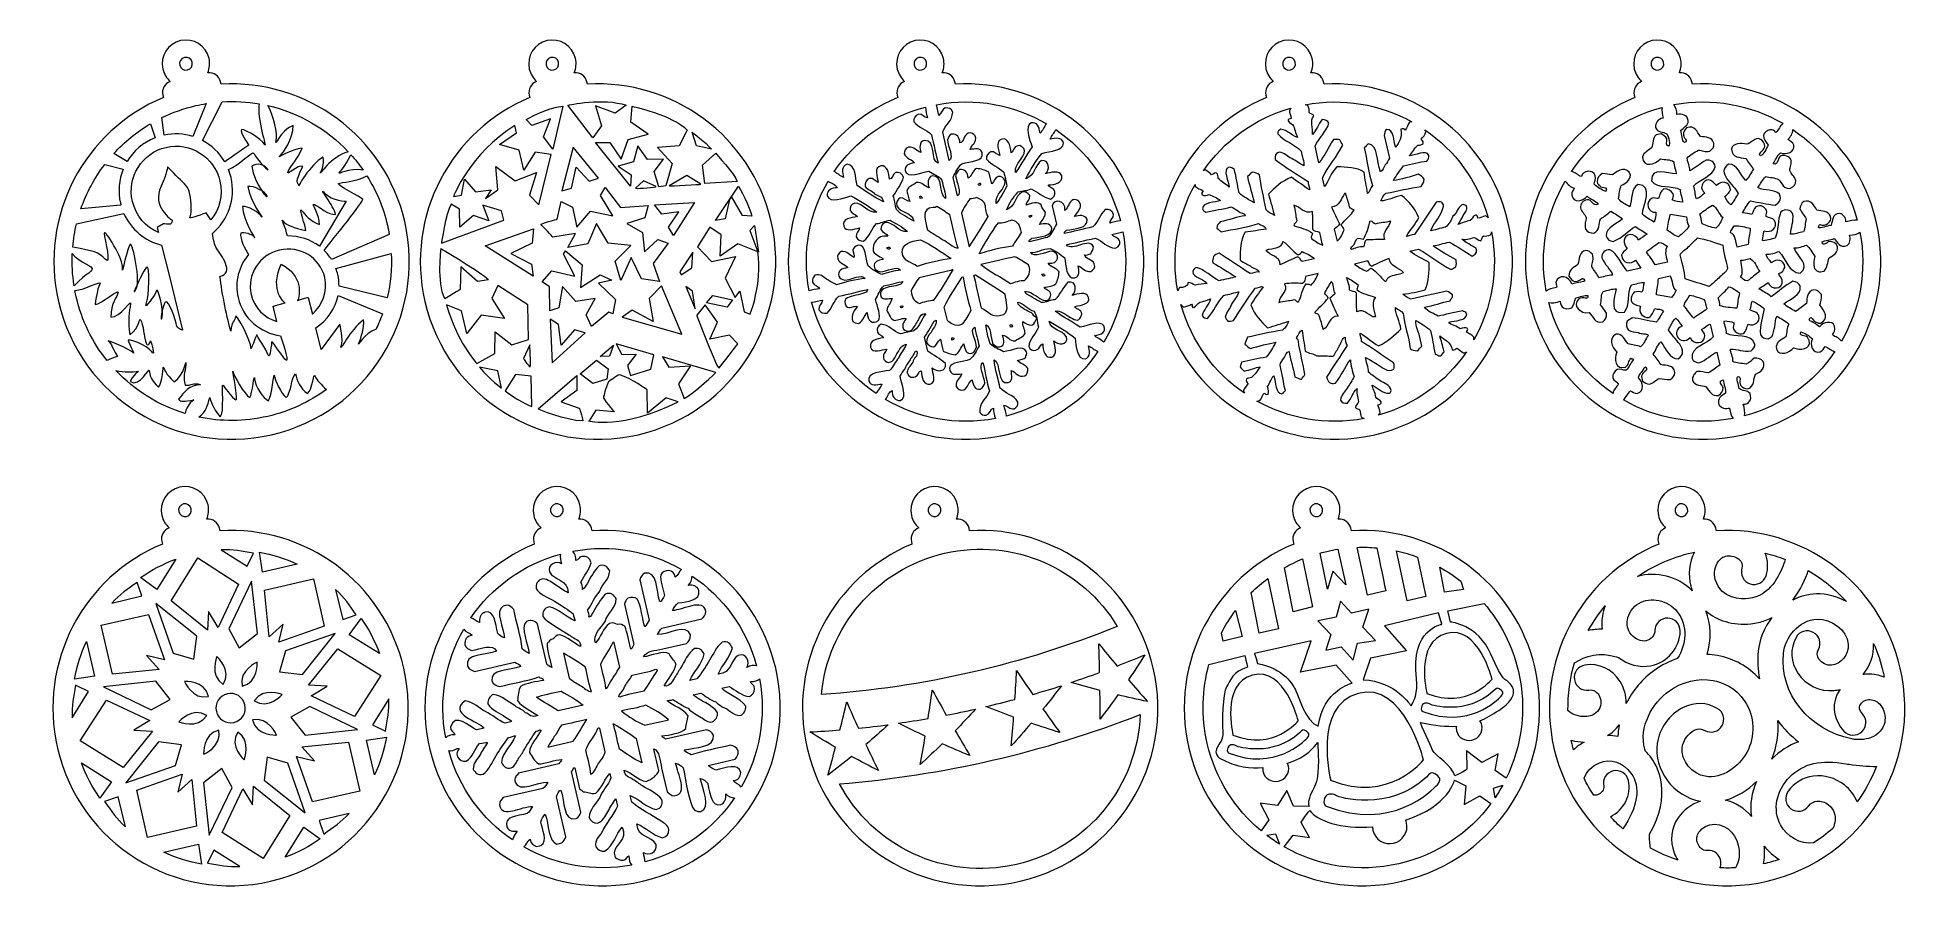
# Model space of a CAD drawing. Header units: millimetres. Extents: x -519 to -76, y -665 to -462.
import ezdxf

# ---------------------------------------------------------------- set-up
doc = ezdxf.new("R2010")
doc.units = ezdxf.units.MM
doc.header["$MEASUREMENT"] = 0
doc.layers.add('layer 1', color=7, linetype='Continuous')

msp = doc.modelspace()

# ---------------------------------------------------------------- linework, layer by layer
at = {"layer": 'layer 1', "color": 1, "lineweight": 9}
for points, knots in [([(-475.7315, -472.658), (-455.7547, -471.4451), (-437.239, -484.7825), (-432.5873, -504.931), (-427.4023, -527.3894), (-441.405, -549.7987), (-463.8634, -554.9837), (-486.322, -560.1686), (-508.731, -546.1657), (-513.9159, -523.7072), (-518.5676, -503.5588), (-507.7725, -483.4545), (-489.2861, -475.7874), (-489.2861, -475.7874), (-489.4173, -475.2196), (-489.4173, -475.2196), (-489.7331, -473.8515), (-488.9692, -472.4746), (-487.6894, -471.9909), (-488.5186, -471.2515), (-489.1349, -470.2573), (-489.404, -469.0924), (-490.0953, -466.0979), (-488.2284, -463.1101), (-485.2337, -462.4187), (-482.2393, -461.7274), (-479.2514, -463.5944), (-478.5601, -466.5889), (-478.2911, -467.7538), (-478.4094, -468.9176), (-478.8305, -469.9457), (-477.4684, -469.8194), (-476.1784, -470.7222), (-475.8626, -472.0902), (-475.8626, -472.0902), (-475.7315, -472.658), (-475.7315, -472.658)], [0, 0, 0, 0, 0.08333333, 0.08333333, 0.08333333, 0.16666667, 0.16666667, 0.16666667, 0.25, 0.25, 0.25, 0.33333333, 0.33333333, 0.33333333, 0.41666667, 0.41666667, 0.41666667, 0.5, 0.5, 0.5, 0.58333333, 0.58333333, 0.58333333, 0.66666667, 0.66666667, 0.66666667, 0.75, 0.75, 0.75, 0.83333333, 0.83333333, 0.83333333, 0.91666667, 0.91666667, 0.91666667, 1, 1, 1, 1]), ([(-389.6606, -472.658), (-369.6838, -471.4451), (-351.168, -484.7825), (-346.5163, -504.931), (-341.3313, -527.3895), (-355.3342, -549.7988), (-377.7925, -554.9837), (-400.2508, -560.1686), (-422.66, -546.1657), (-427.8449, -523.7073), (-432.4966, -503.5588), (-421.7015, -483.4545), (-403.2152, -475.7875), (-403.2152, -475.7875), (-403.3464, -475.2196), (-403.3464, -475.2196), (-403.6622, -473.8515), (-402.8982, -472.4747), (-401.6184, -471.991), (-402.4477, -471.2516), (-403.0641, -470.2574), (-403.3331, -469.0925), (-404.0244, -466.098), (-402.1574, -463.1101), (-399.1628, -462.4187), (-396.1684, -461.7274), (-393.1804, -463.5944), (-392.4891, -466.589), (-392.2202, -467.7538), (-392.3385, -468.9177), (-392.7598, -469.9458), (-391.3975, -469.8194), (-390.1075, -470.7222), (-389.7916, -472.0903), (-389.7916, -472.0903), (-389.6606, -472.658), (-389.6606, -472.658)], [0, 0, 0, 0, 0.08333333, 0.08333333, 0.08333333, 0.16666667, 0.16666667, 0.16666667, 0.25, 0.25, 0.25, 0.33333333, 0.33333333, 0.33333333, 0.41666667, 0.41666667, 0.41666667, 0.5, 0.5, 0.5, 0.58333333, 0.58333333, 0.58333333, 0.66666667, 0.66666667, 0.66666667, 0.75, 0.75, 0.75, 0.83333333, 0.83333333, 0.83333333, 0.91666667, 0.91666667, 0.91666667, 1, 1, 1, 1]), ([(-303.2271, -472.658), (-283.2504, -471.4451), (-264.7345, -484.7825), (-260.0829, -504.9311), (-254.8979, -527.3894), (-268.9009, -549.7987), (-291.3592, -554.9837), (-313.8175, -560.1686), (-336.2267, -546.1657), (-341.4116, -523.7073), (-346.0633, -503.5588), (-335.2682, -483.4545), (-316.7818, -475.7874), (-316.7818, -475.7874), (-316.9129, -475.2196), (-316.9129, -475.2196), (-317.2288, -473.8515), (-316.4649, -472.4746), (-315.1849, -471.9909), (-316.0143, -471.2515), (-316.6307, -470.2573), (-316.8997, -469.0925), (-317.591, -466.0979), (-315.724, -463.11), (-312.7295, -462.4187), (-309.7351, -461.7274), (-306.7471, -463.5944), (-306.0558, -466.5889), (-305.7868, -467.7538), (-305.9052, -468.9176), (-306.3263, -469.9457), (-304.9641, -469.8194), (-303.674, -470.7222), (-303.3581, -472.0902), (-303.3581, -472.0902), (-303.2271, -472.658), (-303.2271, -472.658)], [0, 0, 0, 0, 0.08333333, 0.08333333, 0.08333333, 0.16666667, 0.16666667, 0.16666667, 0.25, 0.25, 0.25, 0.33333333, 0.33333333, 0.33333333, 0.41666667, 0.41666667, 0.41666667, 0.5, 0.5, 0.5, 0.58333333, 0.58333333, 0.58333333, 0.66666667, 0.66666667, 0.66666667, 0.75, 0.75, 0.75, 0.83333333, 0.83333333, 0.83333333, 0.91666667, 0.91666667, 0.91666667, 1, 1, 1, 1]), ([(-216.6193, -472.6579), (-196.643, -471.4451), (-178.1271, -484.7825), (-173.4755, -504.9309), (-168.2905, -527.3893), (-182.2935, -549.7987), (-204.7517, -554.9836), (-227.2101, -560.1685), (-249.6193, -546.1656), (-254.8042, -523.7072), (-259.4558, -503.5588), (-248.6607, -483.4545), (-230.1743, -475.7874), (-230.1743, -475.7874), (-230.3053, -475.2196), (-230.3053, -475.2196), (-230.6213, -473.8515), (-229.8573, -472.4746), (-228.5773, -471.9909), (-229.4066, -471.2515), (-230.0231, -470.2573), (-230.292, -469.0924), (-230.9834, -466.0979), (-229.1162, -463.11), (-226.122, -462.4187), (-223.1273, -461.7274), (-220.1396, -463.5944), (-219.4482, -466.5889), (-219.1793, -467.7538), (-219.2976, -468.9176), (-219.7187, -469.9457), (-218.3563, -469.8193), (-217.0662, -470.7222), (-216.7505, -472.0902), (-216.7505, -472.0902), (-216.6193, -472.6579), (-216.6193, -472.6579)], [0, 0, 0, 0, 0.08333333, 0.08333333, 0.08333333, 0.16666667, 0.16666667, 0.16666667, 0.25, 0.25, 0.25, 0.33333333, 0.33333333, 0.33333333, 0.41666667, 0.41666667, 0.41666667, 0.5, 0.5, 0.5, 0.58333333, 0.58333333, 0.58333333, 0.66666667, 0.66666667, 0.66666667, 0.75, 0.75, 0.75, 0.83333333, 0.83333333, 0.83333333, 0.91666667, 0.91666667, 0.91666667, 1, 1, 1, 1]), ([(-130.1012, -472.6579), (-110.1247, -471.4451), (-91.6088, -484.7825), (-86.9571, -504.931), (-81.7723, -527.3894), (-95.7753, -549.7988), (-118.2334, -554.9837), (-140.6918, -560.1686), (-163.1011, -546.1657), (-168.286, -523.7073), (-172.9377, -503.5588), (-162.1426, -483.4545), (-143.6561, -475.7874), (-143.6561, -475.7874), (-143.7871, -475.2196), (-143.7871, -475.2196), (-144.1031, -473.8514), (-143.3391, -472.4746), (-142.0591, -471.9909), (-142.8884, -471.2515), (-143.505, -470.2573), (-143.774, -469.0924), (-144.4653, -466.0979), (-142.5981, -463.11), (-139.6037, -462.4187), (-136.6093, -461.7274), (-133.6214, -463.5944), (-132.93, -466.5889), (-132.6611, -467.7538), (-132.7794, -468.9176), (-133.2005, -469.9457), (-131.8382, -469.8193), (-130.5481, -470.7222), (-130.2323, -472.0902), (-130.2323, -472.0902), (-130.1012, -472.6579), (-130.1012, -472.6579)], [0, 0, 0, 0, 0.08333333, 0.08333333, 0.08333333, 0.16666667, 0.16666667, 0.16666667, 0.25, 0.25, 0.25, 0.33333333, 0.33333333, 0.33333333, 0.41666667, 0.41666667, 0.41666667, 0.5, 0.5, 0.5, 0.58333333, 0.58333333, 0.58333333, 0.66666667, 0.66666667, 0.66666667, 0.75, 0.75, 0.75, 0.83333333, 0.83333333, 0.83333333, 0.91666667, 0.91666667, 0.91666667, 1, 1, 1, 1]), ([(-484.3193, -466.3791), (-483.5123, -466.1928), (-482.7069, -466.6961), (-482.5206, -467.5033), (-482.3343, -468.3105), (-482.8374, -469.1159), (-483.6445, -469.3022), (-484.4517, -469.4886), (-485.2572, -468.9853), (-485.4435, -468.1781), (-485.6298, -467.3709), (-485.1266, -466.5655), (-484.3193, -466.3791)], [0, 0, 0, 0, 0.25, 0.25, 0.25, 0.5, 0.5, 0.5, 0.75, 0.75, 0.75, 1, 1, 1, 1]), ([(-398.2484, -466.3792), (-397.4413, -466.1928), (-396.6359, -466.6961), (-396.4496, -467.5033), (-396.2633, -468.3105), (-396.7665, -469.1159), (-397.5737, -469.3023), (-398.3808, -469.4886), (-399.1863, -468.9853), (-399.3726, -468.1782), (-399.5591, -467.371), (-399.0557, -466.5655), (-398.2484, -466.3792)], [0, 0, 0, 0, 0.25, 0.25, 0.25, 0.5, 0.5, 0.5, 0.75, 0.75, 0.75, 1, 1, 1, 1]), ([(-311.8151, -466.3791), (-311.008, -466.1928), (-310.2026, -466.6961), (-310.0162, -467.5033), (-309.8299, -468.3104), (-310.3332, -469.1159), (-311.1404, -469.3023), (-311.9474, -469.4886), (-312.7529, -468.9853), (-312.9392, -468.1781), (-313.1256, -467.371), (-312.6223, -466.5655), (-311.8151, -466.3791)], [0, 0, 0, 0, 0.25, 0.25, 0.25, 0.5, 0.5, 0.5, 0.75, 0.75, 0.75, 1, 1, 1, 1]), ([(-225.2076, -466.3792), (-224.4003, -466.1928), (-223.595, -466.6961), (-223.4085, -467.5033), (-223.2222, -468.3104), (-223.7255, -469.1159), (-224.5328, -469.3023), (-225.3399, -469.4886), (-226.1453, -468.9853), (-226.3316, -468.1781), (-226.518, -467.3709), (-226.0148, -466.5655), (-225.2076, -466.3792)], [0, 0, 0, 0, 0.25, 0.25, 0.25, 0.5, 0.5, 0.5, 0.75, 0.75, 0.75, 1, 1, 1, 1]), ([(-138.6893, -466.3791), (-137.8822, -466.1928), (-137.0768, -466.6961), (-136.8903, -467.5032), (-136.704, -468.3104), (-137.2075, -469.1159), (-138.0144, -469.3022), (-138.8216, -469.4886), (-139.6273, -468.9853), (-139.8136, -468.1781), (-139.9999, -467.371), (-139.4965, -466.5654), (-138.6893, -466.3791)], [0, 0, 0, 0, 0.25, 0.25, 0.25, 0.5, 0.5, 0.5, 0.75, 0.75, 0.75, 1, 1, 1, 1]), ([(-489.0827, -484.6001), (-486.7796, -484.1182), (-484.4866, -484.2611), (-482.3838, -484.9166), (-482.3838, -484.9166), (-479.2424, -477.202), (-479.2424, -477.202), (-480.0374, -477.3326), (-480.8328, -477.4869), (-481.6286, -477.6706), (-484.4482, -478.3216), (-487.1193, -479.274), (-489.6157, -480.4869), (-489.6157, -480.4869), (-489.0827, -484.6001), (-489.0827, -484.6001)], [0, 0, 0, 0, 0.2, 0.2, 0.2, 0.4, 0.4, 0.4, 0.6, 0.6, 0.6, 0.8, 0.8, 0.8, 1, 1, 1, 1]), ([(-474.8687, -490.861), (-473.3955, -489.8713), (-469.2373, -486.9822), (-469.2373, -486.9822), (-469.2373, -486.9822), (-470.6808, -484.8702), (-471.0206, -483.6061), (-471.3605, -482.3418), (-466.0821, -485.5349), (-465.4494, -486.8269), (-464.897, -487.9551), (-467.4091, -480.5442), (-466.7533, -477.2592), (-469.5866, -476.7647), (-472.503, -476.5918), (-475.4563, -476.7742), (-475.4563, -476.7742), (-480.121, -485.8581), (-480.121, -485.8581), (-477.9664, -486.9953), (-476.132, -488.7148), (-474.8687, -490.861)], [0, 0, 0, 0, 0.14285714, 0.14285714, 0.14285714, 0.28571429, 0.28571429, 0.28571429, 0.42857143, 0.42857143, 0.42857143, 0.57142857, 0.57142857, 0.57142857, 0.71428571, 0.71428571, 0.71428571, 0.85714286, 0.85714286, 0.85714286, 1, 1, 1, 1]), ([(-464.7511, -477.6632), (-463.2677, -480.0624), (-462.4257, -484.3188), (-462.8005, -485.8798), (-463.2875, -487.9101), (-461.9692, -483.5594), (-458.7952, -482.3178), (-458.7492, -485.5385), (-461.0766, -488.7902), (-461.9945, -489.5776), (-462.912, -490.3647), (-459.0703, -487.7517), (-456.6963, -487.6831), (-457.846, -490.5489), (-459.2732, -491.6343), (-459.9879, -493.094), (-460.7022, -494.5536), (-457.4928, -491.2712), (-456.5566, -492.0141), (-457.785, -494.4555), (-458.2103, -495.824), (-457.4118, -496.3831), (-458.0849, -497.4016), (-454.8184, -491.4688), (-451.7613, -489.8041), (-451.5467, -491.7686), (-451.8986, -492.5211), (-452.3552, -493.4418), (-452.7774, -494.2925), (-450.0842, -489.7133), (-445.8643, -488.514), (-450.9322, -483.1356), (-457.5156, -479.3378), (-464.7511, -477.6632)], [0, 0, 0, 0, 0.09090909, 0.09090909, 0.09090909, 0.18181818, 0.18181818, 0.18181818, 0.27272727, 0.27272727, 0.27272727, 0.36363636, 0.36363636, 0.36363636, 0.45454545, 0.45454545, 0.45454545, 0.54545455, 0.54545455, 0.54545455, 0.63636364, 0.63636364, 0.63636364, 0.72727273, 0.72727273, 0.72727273, 0.81818182, 0.81818182, 0.81818182, 0.90909091, 0.90909091, 0.90909091, 1, 1, 1, 1]), ([(-395.4277, -477.8415), (-399.3544, -478.1646), (-404.1007, -480.9553), (-404.1007, -480.9553), (-404.1007, -480.9553), (-402.7206, -482.3594), (-402.7206, -482.3594), (-402.7206, -482.3594), (-398.3252, -480.8167), (-398.3252, -480.8167), (-398.3252, -480.8167), (-399.991, -485.0357), (-399.991, -485.0357), (-399.991, -485.0357), (-397.8296, -487.8989), (-397.8296, -487.8989), (-397.8296, -487.8989), (-395.4277, -477.8415), (-395.4277, -477.8415)], [0, 0, 0, 0, 0.16666667, 0.16666667, 0.16666667, 0.33333333, 0.33333333, 0.33333333, 0.5, 0.5, 0.5, 0.66666667, 0.66666667, 0.66666667, 0.83333333, 0.83333333, 0.83333333, 1, 1, 1, 1]), ([(-380.6079, -477.6007), (-380.6079, -477.6007), (-383.1305, -479.476), (-383.1305, -479.476), (-383.1305, -479.476), (-387.7551, -477.7373), (-387.7551, -477.7373), (-387.7551, -477.7373), (-386.3749, -482.3923), (-386.3749, -482.3923), (-386.3749, -482.3923), (-388.4424, -485.2315), (-388.4424, -485.2315), (-388.4424, -485.2315), (-394.2469, -477.5775), (-394.2469, -477.5775)], [0, 0, 0, 0, 0.2, 0.2, 0.2, 0.4, 0.4, 0.4, 0.6, 0.6, 0.6, 0.8, 0.8, 0.8, 1, 1, 1, 1]), ([(-366.2448, -483.411), (-369.6141, -479.904), (-379.147, -477.8339), (-379.147, -477.8339), (-379.147, -477.8339), (-379.4713, -481.6043), (-379.4713, -481.6043), (-379.4713, -481.6043), (-375.378, -484.4105), (-375.378, -484.4105), (-375.378, -484.4105), (-380.0959, -485.6385), (-380.0959, -485.6385), (-380.0959, -485.6385), (-381.7445, -490.2726), (-381.7445, -490.2726), (-381.7445, -490.2726), (-384.4354, -486.3307), (-384.4354, -486.3307), (-384.4354, -486.3307), (-387.7639, -486.3758), (-387.7639, -486.3758), (-387.7639, -486.3758), (-379.5576, -496.6125), (-379.5576, -496.6125), (-379.5576, -496.6125), (-379.4257, -493.9585), (-379.4257, -493.9585), (-379.4257, -493.9585), (-382.488, -491.887), (-382.488, -491.887), (-382.488, -491.887), (-378.8779, -490.9146), (-378.8779, -490.9146), (-378.8779, -490.9146), (-377.7989, -487.1644), (-377.7989, -487.1644), (-377.7989, -487.1644), (-375.5582, -490.3704), (-375.5582, -490.3704), (-375.5582, -490.3704), (-371.8384, -490.2341), (-371.8384, -490.2341), (-371.8384, -490.2341), (-373.9994, -493.1503), (-373.9994, -493.1503), (-373.9994, -493.1503), (-372.942, -496.7685), (-372.942, -496.7685), (-372.942, -496.7685), (-371.2433, -496.543), (-371.2433, -496.543), (-371.2433, -496.543), (-369.7889, -491.2892), (-369.7889, -491.2892), (-369.7889, -491.2892), (-373.1882, -487.5171), (-373.1882, -487.5171), (-373.1882, -487.5171), (-368.1435, -487.1025), (-368.1435, -487.1025), (-368.1435, -487.1025), (-366.2448, -483.411), (-366.2448, -483.411)], [0, 0, 0, 0, 0.04761905, 0.04761905, 0.04761905, 0.0952381, 0.0952381, 0.0952381, 0.14285714, 0.14285714, 0.14285714, 0.19047619, 0.19047619, 0.19047619, 0.23809524, 0.23809524, 0.23809524, 0.28571429, 0.28571429, 0.28571429, 0.33333333, 0.33333333, 0.33333333, 0.38095238, 0.38095238, 0.38095238, 0.42857143, 0.42857143, 0.42857143, 0.47619048, 0.47619048, 0.47619048, 0.52380952, 0.52380952, 0.52380952, 0.57142857, 0.57142857, 0.57142857, 0.61904762, 0.61904762, 0.61904762, 0.66666667, 0.66666667, 0.66666667, 0.71428571, 0.71428571, 0.71428571, 0.76190476, 0.76190476, 0.76190476, 0.80952381, 0.80952381, 0.80952381, 0.85714286, 0.85714286, 0.85714286, 0.9047619, 0.9047619, 0.9047619, 0.95238095, 0.95238095, 0.95238095, 1, 1, 1, 1]), ([(-331.7267, -493.1924), (-330.9267, -493.552), (-330.3135, -494.208), (-329.5004, -494.5427), (-329.8309, -493.4126), (-330.0414, -491.8474), (-328.6891, -491.4519), (-326.4907, -491.7184), (-326.8866, -494.551), (-326.2966, -496.4276), (-324.3561, -497.8795), (-322.2975, -499.1391), (-320.158, -500.2641), (-320.3612, -498.8564), (-321.5143, -498.9664), (-322.2482, -498.3965), (-322.8206, -497.5762), (-323.8606, -497.5006), (-324.4387, -496.6926), (-324.4592, -495.8552), (-324.2464, -495.1635), (-323.4884, -494.8135), (-322.4702, -494.6188), (-322.0752, -495.4286), (-321.3484, -495.7006), (-321.5551, -494.4674), (-322.4967, -492.154), (-320.7221, -491.8244), (-319.3182, -491.6274), (-318.7596, -493.487), (-318.7528, -494.9637), (-318.0801, -495.0059), (-318.0199, -493.6994), (-317.317, -493.3888), (-316.3696, -493.251), (-315.7715, -493.6689), (-315.4114, -494.4677), (-315.888, -496.1563), (-316.9703, -497.464), (-317.8437, -498.9015), (-317.4669, -499.7752), (-317.4848, -500.8663), (-317.1163, -502.0521), (-315.9771, -503.3433), (-314.4037, -503.9406), (-313.0168, -504.8397), (-313.3387, -502.7097), (-316.0984, -502.9476), (-317.035, -501.2023), (-317.2656, -500.2733), (-316.8185, -499.7685), (-316.218, -499.3545), (-315.2109, -499.2406), (-314.8278, -500.129), (-313.9471, -500.2139), (-314.3665, -499.334), (-314.37, -498.5799), (-314.6538, -497.749), (-314.3689, -496.5177), (-313.1683, -496.5404), (-312.3609, -495.7006), (-311.1176, -495.689), (-310.4724, -496.6354), (-309.4418, -496.9618), (-309.7534, -495.9868), (-309.8166, -494.5794), (-308.7065, -494.1641), (-305.9509, -493.9808), (-307.227, -498.514), (-305.5361, -499.5188), (-305.4992, -498.2635), (-306.1666, -496.575), (-306.4023, -495.1565), (-307.2558, -494.1826), (-308.4244, -493.7158), (-309.5023, -493.1035), (-311.5622, -493.3987), (-314.3874, -494.9303), (-315.056, -493.0043), (-315.1468, -491.8628), (-314.3079, -491.2989), (-312.8697, -491.1151), (-313.1908, -490.3771), (-314.8322, -490.187), (-315.2798, -489.0436), (-315.2511, -488.3142), (-315.0655, -487.6802), (-314.2697, -487.4323), (-312.9283, -487.2593), (-312.3876, -488.3759), (-311.3516, -488.6896), (-311.6437, -487.7058), (-311.8822, -486.136), (-310.4849, -485.8646), (-307.7745, -485.5787), (-309.1668, -490.7547), (-307.3119, -491.2164), (-307.6862, -489.4656), (-308.3771, -486.6945), (-308.8572, -484.523), (-310.0599, -483.2062), (-311.8992, -482.9187), (-313.018, -481.4712), (-313.1743, -480.5499), (-312.6712, -480.0419), (-311.9094, -479.694), (-310.9386, -479.5853), (-310.5807, -480.4472), (-309.767, -480.5829), (-309.9517, -479.8515), (-310.2462, -478.8761), (-310.2763, -478.0515), (-319.3455, -480.4292), (-326.7999, -485.9628), (-331.7267, -493.1924)], [0, 0, 0, 0, 0.02631579, 0.02631579, 0.02631579, 0.05263158, 0.05263158, 0.05263158, 0.07894737, 0.07894737, 0.07894737, 0.10526316, 0.10526316, 0.10526316, 0.13157895, 0.13157895, 0.13157895, 0.15789474, 0.15789474, 0.15789474, 0.18421053, 0.18421053, 0.18421053, 0.21052632, 0.21052632, 0.21052632, 0.23684211, 0.23684211, 0.23684211, 0.26315789, 0.26315789, 0.26315789, 0.28947368, 0.28947368, 0.28947368, 0.31578947, 0.31578947, 0.31578947, 0.34210526, 0.34210526, 0.34210526, 0.36842105, 0.36842105, 0.36842105, 0.39473684, 0.39473684, 0.39473684, 0.42105263, 0.42105263, 0.42105263, 0.44736842, 0.44736842, 0.44736842, 0.47368421, 0.47368421, 0.47368421, 0.5, 0.5, 0.5, 0.52631579, 0.52631579, 0.52631579, 0.55263158, 0.55263158, 0.55263158, 0.57894737, 0.57894737, 0.57894737, 0.60526316, 0.60526316, 0.60526316, 0.63157895, 0.63157895, 0.63157895, 0.65789474, 0.65789474, 0.65789474, 0.68421053, 0.68421053, 0.68421053, 0.71052632, 0.71052632, 0.71052632, 0.73684211, 0.73684211, 0.73684211, 0.76315789, 0.76315789, 0.76315789, 0.78947368, 0.78947368, 0.78947368, 0.81578947, 0.81578947, 0.81578947, 0.84210526, 0.84210526, 0.84210526, 0.86842105, 0.86842105, 0.86842105, 0.89473684, 0.89473684, 0.89473684, 0.92105263, 0.92105263, 0.92105263, 0.94736842, 0.94736842, 0.94736842, 0.97368421, 0.97368421, 0.97368421, 1, 1, 1, 1]), ([(-307.1412, -479.9767), (-307.1412, -479.9767), (-307.1412, -479.9767), (-307.1412, -479.9767), (-306.4282, -479.5238), (-306.4055, -478.6414), (-305.6082, -478.2392), (-304.7827, -478.1802), (-304.1211, -478.3785), (-303.8598, -479.2192), (-303.9766, -481.2048), (-305.5933, -482.2526), (-306.2316, -483.9168), (-306.2316, -483.9168), (-304.6862, -490.6102), (-304.6862, -490.6102), (-303.5047, -489.8142), (-305.0424, -487.3144), (-305.1218, -485.7323), (-304.877, -485.2523), (-304.8631, -484.6203), (-304.1835, -484.4098), (-302.886, -484.1725), (-302.215, -485.1404), (-302.1932, -486.4384), (-301.304, -486.2813), (-301.2727, -484.6175), (-300.2222, -484.1892), (-299.3627, -483.8935), (-298.9901, -484.3712), (-298.5682, -484.7733), (-298.079, -486.3897), (-299.4731, -486.8277), (-299.7713, -487.9535), (-298.6408, -487.8845), (-297.3426, -487.5443), (-296.9729, -488.6919), (-296.43, -490.9008), (-299.8358, -490.6422), (-301.7577, -491.3155), (-302.6721, -492.2419), (-303.2418, -493.385), (-303.7766, -494.5503), (-303.7766, -494.5503), (-302.7767, -498.8818), (-302.7767, -498.8818), (-301.5977, -498.1216), (-303.1065, -495.6765), (-303.1819, -494.1344), (-303.0206, -493.5606), (-302.7197, -493.0758), (-302.2744, -492.6791), (-301.0624, -492.518), (-300.2451, -493.4052), (-300.2834, -494.7099), (-299.4355, -494.5271), (-299.3038, -492.9242), (-298.3132, -492.4575), (-297.1905, -492.5172), (-296.2425, -492.859), (-295.3576, -493.2941), (-295.3576, -493.2941), (-294.7212, -496.0507), (-294.7212, -496.0507), (-294.0708, -495.5579), (-294.0676, -494.6612), (-293.1845, -494.3144), (-292.4149, -494.283), (-291.8748, -494.6216), (-291.5676, -495.3226), (-291.495, -497.5781), (-293.9973, -498.2252), (-293.6595, -500.6489), (-292.5732, -499.4506), (-292.0059, -497.936), (-291.1365, -496.6073), (-291.3957, -495.2615), (-291.552, -494.677), (-291.8941, -493.3259), (-293.0875, -492.058), (-294.837, -491.6878), (-295.9207, -490.2461), (-296.0634, -489.3721), (-295.5192, -488.9229), (-294.9398, -488.4977), (-293.9871, -488.4073), (-293.5421, -489.1325), (-292.8031, -489.3889), (-293.3565, -487.5279), (-293.647, -485.8712), (-292.3072, -485.5398), (-290.9195, -485.1926), (-290.3226, -486.9003), (-290.1771, -488.7826), (-289.3821, -488.2641), (-289.6704, -487.073), (-288.0854, -487.0531), (-287.6512, -487.3115), (-287.1766, -487.5201), (-286.9957, -488.1856), (-287.0439, -490.3253), (-289.426, -491.0076), (-289.1167, -493.3753), (-287.6647, -491.4722), (-286.6126, -489.3218), (-285.2476, -487.366), (-285.7669, -485.619), (-287.0988, -482.4916), (-285.44, -481.7423), (-284.0486, -481.4342), (-283.5845, -482.6035), (-283.3587, -484.1643), (-282.7078, -483.5141), (-282.4149, -482.6384), (-281.8369, -481.9389), (-289.4001, -477.52), (-298.5155, -475.7279), (-307.7187, -477.4755), (-307.7187, -477.4755), (-307.1412, -479.9767), (-307.1412, -479.9767)], [0, 0, 0, 0, 0.025, 0.025, 0.025, 0.05, 0.05, 0.05, 0.075, 0.075, 0.075, 0.1, 0.1, 0.1, 0.125, 0.125, 0.125, 0.15, 0.15, 0.15, 0.175, 0.175, 0.175, 0.2, 0.2, 0.2, 0.225, 0.225, 0.225, 0.25, 0.25, 0.25, 0.275, 0.275, 0.275, 0.3, 0.3, 0.3, 0.325, 0.325, 0.325, 0.35, 0.35, 0.35, 0.375, 0.375, 0.375, 0.4, 0.4, 0.4, 0.425, 0.425, 0.425, 0.45, 0.45, 0.45, 0.475, 0.475, 0.475, 0.5, 0.5, 0.5, 0.525, 0.525, 0.525, 0.55, 0.55, 0.55, 0.575, 0.575, 0.575, 0.6, 0.6, 0.6, 0.625, 0.625, 0.625, 0.65, 0.65, 0.65, 0.675, 0.675, 0.675, 0.7, 0.7, 0.7, 0.725, 0.725, 0.725, 0.75, 0.75, 0.75, 0.775, 0.775, 0.775, 0.8, 0.8, 0.8, 0.825, 0.825, 0.825, 0.85, 0.85, 0.85, 0.875, 0.875, 0.875, 0.9, 0.9, 0.9, 0.925, 0.925, 0.925, 0.95, 0.95, 0.95, 0.975, 0.975, 0.975, 1, 1, 1, 1]), ([(-220.4269, -477.616), (-220.4269, -477.616), (-220.4269, -477.616), (-220.4269, -477.616), (-220.2116, -478.0968), (-220.0646, -478.7689), (-220.1662, -479.3346), (-219.8884, -479.7769), (-219.1914, -479.5497), (-219.0172, -480.1624), (-220.1283, -480.9895), (-219.1516, -483.1153), (-219.3873, -484.4874), (-218.407, -483.4319), (-218.0248, -482.0051), (-217.0624, -480.9405), (-216.3419, -480.9182), (-215.8462, -481.2488), (-215.4902, -481.8121), (-216.1984, -483.8502), (-217.8566, -485.2965), (-218.7577, -487.2143), (-218.7577, -487.2143), (-217.8587, -491.1078), (-217.8587, -491.1078), (-216.4845, -489.4465), (-215.6675, -487.4423), (-214.4627, -485.676), (-213.9236, -485.6394), (-213.3589, -485.5676), (-212.9444, -485.7364), (-212.6964, -486.1052), (-212.4865, -486.5424), (-212.2552, -486.9426), (-213.6011, -489.6585), (-215.656, -491.9303), (-217.0493, -494.6142), (-217.0493, -494.6142), (-216.5699, -496.6904), (-216.5699, -496.6904), (-215.4073, -495.2697), (-215.0112, -493.3704), (-213.6747, -492.0563), (-211.3013, -492.114), (-208.9347, -492.178), (-207.2316, -493.3053), (-207.0991, -494.9068), (-206.6003, -496.7357), (-206.4824, -498.3272), (-205.822, -497.8513), (-205.7257, -497.0214), (-205.2825, -496.4097), (-206.1598, -493.6973), (-206.6385, -490.1123), (-207.1919, -487.552), (-206.7886, -487.3229), (-206.7066, -486.8934), (-206.3038, -486.6644), (-203.9514, -486.9419), (-204.3607, -490.6342), (-203.4161, -493.2454), (-202.6974, -492.9168), (-202.6954, -492.1405), (-202.2884, -491.6179), (-201.8878, -491.1244), (-201.5538, -490.5947), (-201.2912, -490.0212), (-201.2912, -490.0212), (-202.5208, -484.6953), (-202.5208, -484.6953), (-202.4353, -484.1556), (-202.4916, -483.5279), (-201.8785, -483.3175), (-200.2602, -483.2131), (-200.372, -485.8818), (-199.8216, -487.4928), (-199.1059, -486.2746), (-198.1472, -485.2054), (-198.6149, -483.247), (-198.1335, -483.0711), (-197.79, -483.1145), (-197.6142, -483.4264), (-197.0862, -482.9044), (-197.0452, -482.0786), (-196.5462, -481.5396), (-196.3692, -481.5034), (-196.2027, -481.4842), (-196.0438, -481.4768), (-203.4416, -477.3972), (-212.2341, -475.7905), (-221.1084, -477.475), (-220.8942, -477.543), (-220.671, -477.5964), (-220.4269, -477.616)], [0, 0, 0, 0, 0.03225806, 0.03225806, 0.03225806, 0.06451613, 0.06451613, 0.06451613, 0.09677419, 0.09677419, 0.09677419, 0.12903226, 0.12903226, 0.12903226, 0.16129032, 0.16129032, 0.16129032, 0.19354839, 0.19354839, 0.19354839, 0.22580645, 0.22580645, 0.22580645, 0.25806452, 0.25806452, 0.25806452, 0.29032258, 0.29032258, 0.29032258, 0.32258065, 0.32258065, 0.32258065, 0.35483871, 0.35483871, 0.35483871, 0.38709677, 0.38709677, 0.38709677, 0.41935484, 0.41935484, 0.41935484, 0.4516129, 0.4516129, 0.4516129, 0.48387097, 0.48387097, 0.48387097, 0.51612903, 0.51612903, 0.51612903, 0.5483871, 0.5483871, 0.5483871, 0.58064516, 0.58064516, 0.58064516, 0.61290323, 0.61290323, 0.61290323, 0.64516129, 0.64516129, 0.64516129, 0.67741935, 0.67741935, 0.67741935, 0.70967742, 0.70967742, 0.70967742, 0.74193548, 0.74193548, 0.74193548, 0.77419355, 0.77419355, 0.77419355, 0.80645161, 0.80645161, 0.80645161, 0.83870968, 0.83870968, 0.83870968, 0.87096774, 0.87096774, 0.87096774, 0.90322581, 0.90322581, 0.90322581, 0.93548387, 0.93548387, 0.93548387, 0.96774194, 0.96774194, 0.96774194, 1, 1, 1, 1]), ([(-158.5587, -493.1294), (-157.6284, -493.3141), (-157.0326, -494.0358), (-156.1909, -494.3626), (-155.9093, -492.9275), (-153.3925, -492.5302), (-152.9594, -494.1636), (-152.8049, -494.9623), (-153.088, -495.4895), (-153.1885, -496.1285), (-152.4103, -496.8902), (-151.5067, -497.4548), (-150.4777, -497.8227), (-150.3909, -497.6908), (-150.4834, -497.4507), (-150.3092, -497.3727), (-150.4979, -496.7286), (-151.2143, -496.9285), (-151.6836, -496.7328), (-151.8751, -496.2149), (-152.4674, -496.3323), (-152.5009, -495.5588), (-152.6199, -494.5967), (-151.9988, -494.0986), (-151.3059, -493.6458), (-150.4455, -493.6284), (-149.7451, -493.8698), (-148.9225, -493.9114), (-147.5906, -492.8309), (-145.3715, -491.7691), (-144.6645, -494.0216), (-144.8172, -495.185), (-145.6695, -495.907), (-146.8381, -496.4363), (-147.2667, -497.3505), (-147.2691, -498.5323), (-147.4757, -499.5876), (-146.7792, -500.4806), (-145.7886, -500.91), (-144.8638, -501.4385), (-144.0965, -499.7728), (-144.7621, -497.215), (-142.931, -496.2165), (-139.1368, -496.3428), (-141.799, -501.1337), (-141.8645, -503.2049), (-141.0902, -504.0387), (-140.0445, -504.4347), (-139.1211, -505.0296), (-138.8798, -504.3282), (-138.7043, -503.5868), (-138.694, -502.7441), (-140.5999, -502.9415), (-141.3448, -500.1778), (-139.6007, -499.4067), (-138.9715, -499.2294), (-138.6948, -499.6112), (-138.0851, -499.4682), (-137.8029, -498.6425), (-137.6738, -497.7276), (-136.8182, -497.261), (-135.813, -497.1917), (-135.163, -497.687), (-134.646, -498.3991), (-134.4779, -499.0213), (-134.6892, -499.4038), (-134.8655, -499.8158), (-134.1826, -500.2017), (-133.3313, -500.3192), (-132.4218, -500.3414), (-132.3685, -499.6948), (-133.1002, -498.3278), (-132.9481, -497.4605), (-134.8605, -496.2008), (-138.3216, -497.416), (-139.7208, -495.3393), (-139.8922, -491.8828), (-135.9747, -493.6961), (-133.9474, -493.7338), (-133.8953, -493.082), (-134.6264, -491.7177), (-134.4741, -490.8504), (-135.2938, -490.2693), (-136.5616, -490.4043), (-137.6268, -490.2133), (-138.9468, -491.4727), (-141.6569, -492.4742), (-141.845, -489.686), (-141.5652, -488.712), (-140.5091, -488.2273), (-139.7405, -487.5595), (-139.2713, -486.6357), (-139.5051, -485.2678), (-138.6555, -484.5791), (-138.6555, -484.5791), (-137.4885, -484.3096), (-137.4885, -484.3096), (-136.9523, -484.5771), (-136.4548, -484.9079), (-136.1216, -485.4974), (-135.9612, -486.087), (-136.627, -487.1422), (-135.7331, -487.1807), (-135.1396, -486.8042), (-135.8014, -485.1016), (-136.132, -484.2707), (-137.0492, -483.8455), (-138.3245, -483.9934), (-138.7857, -482.8357), (-138.7681, -481.7357), (-138.459, -480.8214), (-136.9695, -480.6433), (-137.1733, -479.8771), (-137.4238, -478.8703), (-137.2726, -478.0846), (-146.2603, -480.473), (-153.6538, -485.9631), (-158.5587, -493.1294)], [0, 0, 0, 0, 0.02564103, 0.02564103, 0.02564103, 0.05128205, 0.05128205, 0.05128205, 0.07692308, 0.07692308, 0.07692308, 0.1025641, 0.1025641, 0.1025641, 0.12820513, 0.12820513, 0.12820513, 0.15384615, 0.15384615, 0.15384615, 0.17948718, 0.17948718, 0.17948718, 0.20512821, 0.20512821, 0.20512821, 0.23076923, 0.23076923, 0.23076923, 0.25641026, 0.25641026, 0.25641026, 0.28205128, 0.28205128, 0.28205128, 0.30769231, 0.30769231, 0.30769231, 0.33333333, 0.33333333, 0.33333333, 0.35897436, 0.35897436, 0.35897436, 0.38461538, 0.38461538, 0.38461538, 0.41025641, 0.41025641, 0.41025641, 0.43589744, 0.43589744, 0.43589744, 0.46153846, 0.46153846, 0.46153846, 0.48717949, 0.48717949, 0.48717949, 0.51282051, 0.51282051, 0.51282051, 0.53846154, 0.53846154, 0.53846154, 0.56410256, 0.56410256, 0.56410256, 0.58974359, 0.58974359, 0.58974359, 0.61538462, 0.61538462, 0.61538462, 0.64102564, 0.64102564, 0.64102564, 0.66666667, 0.66666667, 0.66666667, 0.69230769, 0.69230769, 0.69230769, 0.71794872, 0.71794872, 0.71794872, 0.74358974, 0.74358974, 0.74358974, 0.76923077, 0.76923077, 0.76923077, 0.79487179, 0.79487179, 0.79487179, 0.82051282, 0.82051282, 0.82051282, 0.84615385, 0.84615385, 0.84615385, 0.87179487, 0.87179487, 0.87179487, 0.8974359, 0.8974359, 0.8974359, 0.92307692, 0.92307692, 0.92307692, 0.94871795, 0.94871795, 0.94871795, 0.97435897, 0.97435897, 0.97435897, 1, 1, 1, 1]), ([(-133.7598, -479.7629), (-133.7598, -479.7629), (-133.7598, -479.7629), (-133.7598, -479.7629), (-132.4911, -479.6306), (-131.3834, -479.7503), (-131.1081, -481.1993), (-131.0139, -482.4037), (-132.2413, -482.7831), (-132.8917, -483.5226), (-132.5445, -484.3887), (-132.6424, -485.9639), (-131.9749, -486.3131), (-130.9907, -485.887), (-132.1807, -485.4008), (-132.2324, -484.5995), (-132.2746, -483.874), (-131.8974, -483.4052), (-131.5261, -482.9331), (-129.5067, -482.1303), (-129.1056, -483.9154), (-128.2068, -484.8967), (-127.0036, -485.1654), (-125.5147, -484.9714), (-125.1047, -486.5039), (-124.9669, -487.4024), (-125.43, -487.9282), (-126.0422, -488.3571), (-127.1673, -488.6835), (-127.748, -488.1298), (-128.6851, -488.1489), (-129.7771, -488.649), (-130.6429, -489.2914), (-131.3959, -490.0014), (-131.0662, -491.3463), (-130.8763, -491.849), (-130.7071, -492.9857), (-129.2895, -492.2432), (-128.2693, -491.2556), (-126.9198, -490.4713), (-125.8769, -490.4604), (-124.9953, -490.7097), (-124.7843, -492.027), (-125.2614, -494.3152), (-128.517, -494.872), (-129.8695, -496.6137), (-129.4973, -497.4529), (-129.5395, -498.4577), (-129.1815, -499.5933), (-128.3027, -499.3321), (-127.959, -498.7328), (-127.2872, -498.3375), (-127.4232, -497.7263), (-127.8883, -497.6416), (-128.0062, -497.0019), (-127.7641, -496.1923), (-127.6616, -495.2959), (-126.3917, -495.1258), (-125.4604, -495.1157), (-125.0468, -495.9383), (-124.4451, -496.4523), (-123.4583, -495.2675), (-121.3366, -495.3318), (-121.2056, -497.4807), (-121.4143, -498.126), (-121.9365, -498.5771), (-122.4943, -499.0041), (-122.4165, -499.6372), (-121.612, -500.526), (-121.0756, -500.9993), (-120.4237, -500.1505), (-119.8934, -499.2253), (-119.3823, -498.2856), (-120.326, -496.301), (-124.7048, -493.4003), (-121.645, -491.4406), (-119.4767, -491.3983), (-118.9264, -493.9547), (-117.6165, -495.2859), (-116.7777, -494.5163), (-116.3666, -493.4782), (-115.7914, -492.5429), (-116.4233, -491.7815), (-117.036, -490.9839), (-117.5862, -490.0928), (-118.9504, -489.7275), (-120.7931, -490.1318), (-120.9681, -487.8714), (-120.6855, -486.4055), (-118.5714, -486.4002), (-117.3987, -486.7698), (-116.2251, -486.4694), (-116.0209, -485.564), (-114.568, -485.4359), (-114.0217, -485.7472), (-113.3723, -485.891), (-113.1715, -486.7509), (-112.8896, -487.9604), (-113.9927, -488.3085), (-114.4056, -489.0836), (-114.3956, -489.3002), (-114.2329, -489.2788), (-114.1871, -489.4444), (-113.238, -489.2464), (-112.8957, -487.7484), (-112.3035, -486.961), (-112.6528, -486.3967), (-113.1027, -485.9936), (-113.3711, -485.2961), (-113.8631, -483.6972), (-111.3312, -482.582), (-110.5384, -483.9594), (-109.7961, -483.3715), (-109.5955, -482.4457), (-108.8807, -481.8411), (-116.3804, -477.5114), (-125.386, -475.7547), (-134.4834, -477.4546), (-134.0024, -478.023), (-133.804, -478.9222), (-133.7598, -479.7629)], [0, 0, 0, 0, 0.025, 0.025, 0.025, 0.05, 0.05, 0.05, 0.075, 0.075, 0.075, 0.1, 0.1, 0.1, 0.125, 0.125, 0.125, 0.15, 0.15, 0.15, 0.175, 0.175, 0.175, 0.2, 0.2, 0.2, 0.225, 0.225, 0.225, 0.25, 0.25, 0.25, 0.275, 0.275, 0.275, 0.3, 0.3, 0.3, 0.325, 0.325, 0.325, 0.35, 0.35, 0.35, 0.375, 0.375, 0.375, 0.4, 0.4, 0.4, 0.425, 0.425, 0.425, 0.45, 0.45, 0.45, 0.475, 0.475, 0.475, 0.5, 0.5, 0.5, 0.525, 0.525, 0.525, 0.55, 0.55, 0.55, 0.575, 0.575, 0.575, 0.6, 0.6, 0.6, 0.625, 0.625, 0.625, 0.65, 0.65, 0.65, 0.675, 0.675, 0.675, 0.7, 0.7, 0.7, 0.725, 0.725, 0.725, 0.75, 0.75, 0.75, 0.775, 0.775, 0.775, 0.8, 0.8, 0.8, 0.825, 0.825, 0.825, 0.85, 0.85, 0.85, 0.875, 0.875, 0.875, 0.9, 0.9, 0.9, 0.925, 0.925, 0.925, 0.95, 0.95, 0.95, 0.975, 0.975, 0.975, 1, 1, 1, 1]), ([(-500.9091, -488.9417), (-500.9091, -488.9417), (-497.8185, -490.8184), (-497.8185, -490.8184), (-496.3379, -488.3416), (-494.0565, -486.3431), (-491.2358, -485.2399), (-491.2358, -485.2399), (-492.3033, -481.9331), (-492.3033, -481.9331), (-495.5394, -483.8479), (-498.4308, -486.2197), (-500.9091, -488.9417)], [0, 0, 0, 0, 0.25, 0.25, 0.25, 0.5, 0.5, 0.5, 0.75, 0.75, 0.75, 1, 1, 1, 1]), ([(-406.7233, -482.35), (-406.7233, -482.35), (-406.3329, -484.0406), (-406.3329, -484.0406), (-406.3329, -484.0406), (-410.3156, -486.7965), (-410.3156, -486.7965), (-410.3156, -486.7965), (-405.7108, -488.1819), (-405.7108, -488.1819), (-405.7108, -488.1819), (-404.5845, -492.8189), (-404.5845, -492.8189), (-404.5845, -492.8189), (-401.9312, -488.6449), (-401.9312, -488.6449), (-401.9312, -488.6449), (-398.1921, -489.1728), (-398.1921, -489.1728), (-398.1921, -489.1728), (-401.0887, -500.9712), (-401.0887, -500.9712), (-401.0887, -500.9712), (-403.2835, -498.6955), (-403.2835, -498.6955), (-403.2835, -498.6955), (-401.6746, -493.3714), (-401.6746, -493.3714), (-401.6746, -493.3714), (-406.6694, -495.3592), (-406.6694, -495.3592), (-406.6694, -495.3592), (-411.1726, -492.0027), (-411.1726, -492.0027), (-411.1726, -492.0027), (-410.6924, -497.4567), (-410.6924, -497.4567), (-410.6924, -497.4567), (-413.6224, -499.4686), (-413.6224, -499.4686), (-413.6224, -499.4686), (-412.31, -497.4405), (-412.31, -497.4405), (-412.31, -497.4405), (-415.9756, -497.953), (-415.9756, -497.953), (-415.9756, -497.953), (-418.5527, -494.9864), (-418.5527, -494.9864), (-418.5527, -494.9864), (-419.2512, -498.7092), (-419.2512, -498.7092), (-419.2512, -498.7092), (-421.1248, -499.0304), (-421.1248, -499.0304), (-421.1248, -499.0304), (-417.3664, -489.0364), (-406.7233, -482.35)], [0, 0, 0, 0, 0.05263158, 0.05263158, 0.05263158, 0.10526316, 0.10526316, 0.10526316, 0.15789474, 0.15789474, 0.15789474, 0.21052632, 0.21052632, 0.21052632, 0.26315789, 0.26315789, 0.26315789, 0.31578947, 0.31578947, 0.31578947, 0.36842105, 0.36842105, 0.36842105, 0.42105263, 0.42105263, 0.42105263, 0.47368421, 0.47368421, 0.47368421, 0.52631579, 0.52631579, 0.52631579, 0.57894737, 0.57894737, 0.57894737, 0.63157895, 0.63157895, 0.63157895, 0.68421053, 0.68421053, 0.68421053, 0.73684211, 0.73684211, 0.73684211, 0.78947368, 0.78947368, 0.78947368, 0.84210526, 0.84210526, 0.84210526, 0.89473684, 0.89473684, 0.89473684, 0.94736842, 0.94736842, 0.94736842, 1, 1, 1, 1]), ([(-244.9957, -493.0095), (-244.8491, -492.9255), (-244.7021, -492.8419), (-244.5544, -492.7587), (-244.0271, -493.1016), (-243.4793, -493.407), (-243.0577, -493.9178), (-242.3862, -493.8721), (-242.5266, -493.318), (-241.9175, -493.5183), (-241.5294, -493.9068), (-241.5661, -494.1654), (-241.4889, -494.7875), (-240.7246, -495.5783), (-239.7797, -496.081), (-238.9735, -496.8012), (-238.9465, -495.5637), (-240.6871, -492.6477), (-238.9505, -492.1509), (-238.4469, -492.1171), (-238.1753, -492.4488), (-237.7632, -492.5592), (-237.2145, -494.531), (-237.0391, -496.2721), (-236.6036, -498.1737), (-235.5567, -499.1617), (-234.2715, -499.7715), (-233.0594, -500.4973), (-233.5507, -498.3551), (-234.1382, -496.746), (-234.6257, -494.2958), (-234.1596, -494.0313), (-234.0189, -493.5673), (-233.4795, -493.349), (-232.7998, -493.3249), (-232.3213, -493.6311), (-231.8394, -493.9281), (-231.4172, -496.529), (-230.8615, -499.1687), (-230.2121, -502.1651), (-229.7038, -502.8317), (-228.9419, -503.0933), (-228.2654, -503.4941), (-228.6473, -502.372), (-229.237, -500.084), (-229.6926, -498.4909), (-228.2583, -496.9435), (-226.739, -495.449), (-224.3205, -494.5141), (-222.9209, -495.538), (-221.4785, -496.4847), (-220.0761, -497.4998), (-219.8185, -496.838), (-220.5329, -496.1121), (-220.3966, -495.523), (-222.9917, -493.8129), (-225.6534, -492.2035), (-228.1556, -490.3411), (-228.198, -489.5352), (-228.1043, -488.8177), (-227.1862, -488.6134), (-225.9536, -488.7127), (-225.3095, -489.7562), (-224.2415, -490.1199), (-223.2547, -490.6178), (-222.3868, -491.3027), (-221.394, -491.7911), (-221.2917, -490.8497), (-221.8789, -489.4841), (-222.0442, -488.3857), (-223.6345, -486.6628), (-225.9596, -486.1166), (-227.4972, -484.3088), (-227.625, -483.7096), (-227.1454, -483.4895), (-226.7993, -483.1884), (-225.2698, -483.4696), (-224.3047, -484.6497), (-222.9237, -485.1657), (-223.0607, -484.7331), (-223.5505, -483.3293), (-223.8113, -482.4986), (-224.0985, -481.8901), (-224.7491, -481.8696), (-225.0495, -481.2824), (-225.233, -480.8346), (-224.7559, -480.7993), (-224.3629, -480.7108), (-224.4033, -479.9954), (-224.891, -479.2913), (-224.7818, -478.896), (-224.703, -478.6554), (-224.5749, -478.4459), (-224.4171, -478.2546), (-233.0731, -480.7136), (-240.2054, -486.0679), (-244.9957, -493.0095)], [0, 0, 0, 0, 0.03125, 0.03125, 0.03125, 0.0625, 0.0625, 0.0625, 0.09375, 0.09375, 0.09375, 0.125, 0.125, 0.125, 0.15625, 0.15625, 0.15625, 0.1875, 0.1875, 0.1875, 0.21875, 0.21875, 0.21875, 0.25, 0.25, 0.25, 0.28125, 0.28125, 0.28125, 0.3125, 0.3125, 0.3125, 0.34375, 0.34375, 0.34375, 0.375, 0.375, 0.375, 0.40625, 0.40625, 0.40625, 0.4375, 0.4375, 0.4375, 0.46875, 0.46875, 0.46875, 0.5, 0.5, 0.5, 0.53125, 0.53125, 0.53125, 0.5625, 0.5625, 0.5625, 0.59375, 0.59375, 0.59375, 0.625, 0.625, 0.625, 0.65625, 0.65625, 0.65625, 0.6875, 0.6875, 0.6875, 0.71875, 0.71875, 0.71875, 0.75, 0.75, 0.75, 0.78125, 0.78125, 0.78125, 0.8125, 0.8125, 0.8125, 0.84375, 0.84375, 0.84375, 0.875, 0.875, 0.875, 0.90625, 0.90625, 0.90625, 0.9375, 0.9375, 0.9375, 0.96875, 0.96875, 0.96875, 1, 1, 1, 1]), ([(-490.4274, -507.5097), (-490.4274, -507.5097), (-490.7359, -506.2823), (-490.7359, -506.2823), (-490.7359, -506.2823), (-489.2631, -505.4148), (-489.2631, -505.4148), (-489.2631, -505.4148), (-487.8316, -505.6117), (-487.6047, -505.5593), (-487.3777, -505.507), (-487.2146, -504.5582), (-487.2146, -504.5582), (-487.2146, -504.5582), (-492.178, -501.4848), (-489.8111, -496.6229), (-488.3795, -493.338), (-488.2768, -492.0822), (-488.2768, -492.0822), (-488.2768, -492.0822), (-486.7172, -493.772), (-485.2411, -495.1439), (-483.7243, -496.5537), (-483.241, -497.0449), (-482.9264, -499.2864), (-482.6589, -501.1941), (-482.6803, -503.3527), (-483.078, -503.843), (-483.7473, -504.6688), (-479.1962, -502.8509), (-479.1962, -502.8509), (-479.1962, -502.8509), (-478.1137, -504.5206), (-478.1137, -504.5206), (-476.1079, -502.072), (-475.2187, -498.7492), (-475.987, -495.421), (-477.3014, -489.7278), (-482.9706, -486.173), (-488.6468, -487.4835), (-494.3224, -488.7938), (-497.8597, -494.4741), (-496.5452, -500.1672), (-495.7577, -503.5786), (-493.4064, -506.2201), (-490.4274, -507.5097)], [0, 0, 0, 0, 0.06666667, 0.06666667, 0.06666667, 0.13333333, 0.13333333, 0.13333333, 0.2, 0.2, 0.2, 0.26666667, 0.26666667, 0.26666667, 0.33333333, 0.33333333, 0.33333333, 0.4, 0.4, 0.4, 0.46666667, 0.46666667, 0.46666667, 0.53333333, 0.53333333, 0.53333333, 0.6, 0.6, 0.6, 0.66666667, 0.66666667, 0.66666667, 0.73333333, 0.73333333, 0.73333333, 0.8, 0.8, 0.8, 0.86666667, 0.86666667, 0.86666667, 0.93333333, 0.93333333, 0.93333333, 1, 1, 1, 1]), ([(-360.5601, -487.9359), (-361.857, -486.2903), (-365.0979, -483.9265), (-365.0979, -483.9265), (-365.0979, -483.9265), (-364.0849, -487.1104), (-364.0849, -487.1104), (-364.0849, -487.1104), (-360.5601, -487.9359), (-360.5601, -487.9359)], [0, 0, 0, 0, 0.33333333, 0.33333333, 0.33333333, 0.66666667, 0.66666667, 0.66666667, 1, 1, 1, 1]), ([(-279.6367, -483.3289), (-280.0048, -484.1146), (-280.6581, -484.7239), (-280.9675, -485.5473), (-279.8661, -485.3847), (-278.1812, -484.9338), (-277.8468, -486.4888), (-277.9098, -488.3191), (-280.9172, -488.3122), (-282.954, -488.9115), (-284.4007, -490.7783), (-285.6456, -492.7713), (-286.6916, -494.8926), (-284.5457, -494.0204), (-284.6491, -491.7476), (-282.9867, -490.5789), (-281.041, -490.3483), (-281.0428, -492.8872), (-282.1286, -493.6993), (-280.8794, -493.4194), (-278.7489, -492.6926), (-278.2782, -494.1915), (-277.9827, -495.6935), (-279.8171, -496.3141), (-281.3899, -496.2943), (-281.4479, -497.0357), (-280.0529, -496.8737), (-279.9158, -497.8882), (-279.6654, -498.8294), (-280.2355, -499.2601), (-280.8956, -499.6365), (-282.6419, -499.1923), (-283.8716, -497.9305), (-285.4577, -497.2335), (-286.5021, -497.7798), (-287.3611, -497.578), (-288.4775, -497.9307), (-289.7383, -499.131), (-290.5095, -500.6309), (-291.2326, -502.1607), (-289.0488, -501.3919), (-289.3849, -499.0493), (-287.629, -498.0073), (-286.6997, -497.7793), (-286.1938, -498.2286), (-285.7825, -498.8304), (-285.6117, -499.8724), (-286.5862, -500.2001), (-286.6398, -501.1004), (-285.4849, -500.5178), (-283.7468, -500.2136), (-283.0755, -500.971), (-282.8967, -501.8148), (-282.5668, -502.1112), (-282.0936, -502.8164), (-282.1569, -504.0157), (-283.0406, -504.697), (-283.5183, -505.6335), (-282.4302, -505.4037), (-280.9699, -505.1359), (-280.559, -506.4715), (-280.4558, -508.2397), (-283.444, -508.6187), (-285.2763, -508.8045), (-285.471, -509.0949), (-286.0471, -509.1471), (-285.9112, -509.642), (-284.9094, -509.4832), (-282.9971, -508.9201), (-281.58, -508.6422), (-280.5422, -507.8303), (-280.1854, -506.5955), (-279.5318, -505.5436), (-279.5318, -505.5436), (-280.5319, -501.2123), (-280.5319, -501.2123), (-280.0158, -499.4761), (-277.3389, -499.8166), (-277.5103, -502.3112), (-276.6554, -501.5715), (-276.664, -500.2948), (-275.47, -499.7651), (-274.6764, -499.7547), (-274.0357, -499.9816), (-273.8275, -500.908), (-273.7943, -502.1602), (-274.7663, -502.7899), (-275.2488, -503.7243), (-274.166, -503.4627), (-272.7801, -503.2239), (-272.318, -504.4311), (-271.935, -506.4741), (-275.2981, -506.6327), (-277.1378, -506.9256), (-277.3652, -507.1559), (-277.756, -507.2895), (-277.643, -507.7333), (-275.8989, -507.3626), (-273.1211, -506.667), (-270.9465, -506.1873), (-269.7157, -504.9721), (-269.2647, -503.268), (-268.0284, -502.0574), (-267.1103, -501.966), (-266.4599, -502.3048), (-266.1222, -503.1385), (-265.9424, -504.1493), (-266.9427, -504.4207), (-267.0064, -505.2776), (-266.3691, -505.1814), (-265.3543, -504.8215), (-264.4877, -504.7604), (-266.8716, -495.698), (-272.4073, -488.2506), (-279.6367, -483.3289)], [0, 0, 0, 0, 0.02631579, 0.02631579, 0.02631579, 0.05263158, 0.05263158, 0.05263158, 0.07894737, 0.07894737, 0.07894737, 0.10526316, 0.10526316, 0.10526316, 0.13157895, 0.13157895, 0.13157895, 0.15789474, 0.15789474, 0.15789474, 0.18421053, 0.18421053, 0.18421053, 0.21052632, 0.21052632, 0.21052632, 0.23684211, 0.23684211, 0.23684211, 0.26315789, 0.26315789, 0.26315789, 0.28947368, 0.28947368, 0.28947368, 0.31578947, 0.31578947, 0.31578947, 0.34210526, 0.34210526, 0.34210526, 0.36842105, 0.36842105, 0.36842105, 0.39473684, 0.39473684, 0.39473684, 0.42105263, 0.42105263, 0.42105263, 0.44736842, 0.44736842, 0.44736842, 0.47368421, 0.47368421, 0.47368421, 0.5, 0.5, 0.5, 0.52631579, 0.52631579, 0.52631579, 0.55263158, 0.55263158, 0.55263158, 0.57894737, 0.57894737, 0.57894737, 0.60526316, 0.60526316, 0.60526316, 0.63157895, 0.63157895, 0.63157895, 0.65789474, 0.65789474, 0.65789474, 0.68421053, 0.68421053, 0.68421053, 0.71052632, 0.71052632, 0.71052632, 0.73684211, 0.73684211, 0.73684211, 0.76315789, 0.76315789, 0.76315789, 0.78947368, 0.78947368, 0.78947368, 0.81578947, 0.81578947, 0.81578947, 0.84210526, 0.84210526, 0.84210526, 0.86842105, 0.86842105, 0.86842105, 0.89473684, 0.89473684, 0.89473684, 0.92105263, 0.92105263, 0.92105263, 0.94736842, 0.94736842, 0.94736842, 0.97368421, 0.97368421, 0.97368421, 1, 1, 1, 1]), ([(-192.9435, -483.3866), (-192.8729, -483.5215), (-192.8045, -483.6603), (-192.7402, -483.8052), (-192.7936, -484.5878), (-193.4814, -484.9711), (-193.8388, -485.5623), (-193.7093, -485.9488), (-193.3302, -485.9354), (-193.3404, -486.5413), (-193.8206, -486.8734), (-193.9244, -486.9339), (-194.6083, -486.9722), (-195.4837, -487.6861), (-195.8984, -488.6858), (-196.6255, -489.4881), (-195.4109, -489.5047), (-192.6072, -487.8679), (-192.0021, -489.3811), (-191.9784, -489.946), (-192.2318, -490.3491), (-192.5099, -490.7275), (-194.1899, -490.8651), (-196.1631, -491.4779), (-197.9931, -491.8549), (-198.9146, -492.9106), (-199.6571, -494.0735), (-200.3512, -495.2711), (-198.5716, -495.1245), (-196.3102, -494.3171), (-194.5381, -493.7929), (-193.9718, -494.0142), (-193.5235, -494.4225), (-193.1678, -494.9807), (-193.1861, -495.6758), (-193.5351, -496.1617), (-193.8783, -496.651), (-196.5503, -497.0758), (-199.3263, -497.6666), (-202.1179, -498.2789), (-202.7738, -498.7184), (-202.8924, -499.4977), (-203.3456, -500.0665), (-201.8636, -499.9938), (-200.0628, -499.1557), (-198.4409, -498.7986), (-196.7929, -500.0681), (-195.3751, -501.7168), (-194.3666, -504.009), (-195.202, -505.5619), (-196.4528, -506.8559), (-197.3235, -508.3848), (-196.9314, -508.5127), (-196.1059, -507.9657), (-195.3745, -507.9348), (-193.6875, -505.3992), (-192.0304, -502.8405), (-190.2917, -500.3349), (-189.8702, -500.3125), (-189.4215, -500.2458), (-189.0638, -500.3266), (-188.8492, -500.5757), (-188.6056, -500.778), (-188.5637, -501.3042), (-189.1181, -503.5148), (-190.7283, -505.0626), (-191.6096, -507.0656), (-190.8469, -506.9856), (-189.2647, -506.4579), (-188.1061, -506.2568), (-187.382, -505.4874), (-186.737, -504.6668), (-186.3747, -503.6706), (-185.4131, -502.9396), (-185.3465, -501.6466), (-184.26, -500.9936), (-183.7843, -500.8245), (-183.5909, -501.1076), (-183.2607, -501.1729), (-182.7904, -502.3922), (-183.6999, -502.7489), (-183.9506, -503.5222), (-184.2437, -504.2617), (-184.8252, -504.8276), (-185.1186, -505.567), (-184.2394, -505.2261), (-183.3201, -504.9124), (-182.3221, -504.6494), (-181.6396, -504.4067), (-181.9105, -503.5711), (-181.1022, -503.4079), (-180.6566, -503.2258), (-180.6202, -503.705), (-180.5351, -504.0983), (-179.7998, -504.0034), (-179.3263, -503.7424), (-178.7446, -503.5494), (-178.4793, -503.6592), (-178.2638, -503.8492), (-178.0676, -504.0703), (-180.5363, -495.355), (-185.9398, -488.1828), (-192.9435, -483.3866)], [0, 0, 0, 0, 0.02941176, 0.02941176, 0.02941176, 0.05882353, 0.05882353, 0.05882353, 0.08823529, 0.08823529, 0.08823529, 0.11764706, 0.11764706, 0.11764706, 0.14705882, 0.14705882, 0.14705882, 0.17647059, 0.17647059, 0.17647059, 0.20588235, 0.20588235, 0.20588235, 0.23529412, 0.23529412, 0.23529412, 0.26470588, 0.26470588, 0.26470588, 0.29411765, 0.29411765, 0.29411765, 0.32352941, 0.32352941, 0.32352941, 0.35294118, 0.35294118, 0.35294118, 0.38235294, 0.38235294, 0.38235294, 0.41176471, 0.41176471, 0.41176471, 0.44117647, 0.44117647, 0.44117647, 0.47058824, 0.47058824, 0.47058824, 0.5, 0.5, 0.5, 0.52941176, 0.52941176, 0.52941176, 0.55882353, 0.55882353, 0.55882353, 0.58823529, 0.58823529, 0.58823529, 0.61764706, 0.61764706, 0.61764706, 0.64705882, 0.64705882, 0.64705882, 0.67647059, 0.67647059, 0.67647059, 0.70588235, 0.70588235, 0.70588235, 0.73529412, 0.73529412, 0.73529412, 0.76470588, 0.76470588, 0.76470588, 0.79411765, 0.79411765, 0.79411765, 0.82352941, 0.82352941, 0.82352941, 0.85294118, 0.85294118, 0.85294118, 0.88235294, 0.88235294, 0.88235294, 0.91176471, 0.91176471, 0.91176471, 0.94117647, 0.94117647, 0.94117647, 0.97058824, 0.97058824, 0.97058824, 1, 1, 1, 1]), ([(-106.5163, -483.3253), (-106.584, -484.1563), (-107.0586, -485.0829), (-107.6978, -485.6261), (-107.2337, -486.066), (-106.5688, -486.1841), (-106.3006, -486.9409), (-105.9731, -488.6599), (-108.0687, -489.2745), (-109.431, -488.7564), (-110.2298, -489.477), (-110.6212, -490.4504), (-111.1577, -491.3368), (-109.8071, -491.8516), (-110.2813, -489.6946), (-109.1528, -489.3728), (-108.202, -489.2726), (-107.5229, -489.6041), (-107.0381, -490.2519), (-106.6919, -491.3912), (-107.2216, -491.985), (-107.2491, -492.8924), (-106.9393, -493.9332), (-106.1253, -494.1689), (-105.8714, -495.3054), (-105.8377, -496.1775), (-106.3093, -496.7347), (-107.0985, -497.0903), (-108.6292, -497.3559), (-109.1213, -495.9513), (-109.8998, -495.0055), (-110.8125, -494.6349), (-111.8853, -494.5153), (-112.9211, -494.3382), (-113.7653, -495.0686), (-114.0715, -496.1322), (-114.7739, -496.9505), (-113.2225, -497.7201), (-110.9254, -497.2985), (-109.6405, -498.4956), (-109.115, -499.894), (-109.8071, -500.5361), (-110.6866, -501.0596), (-112.698, -500.847), (-114.5455, -500.3747), (-116.5093, -500.0814), (-117.3403, -500.8574), (-117.7679, -501.8835), (-118.3342, -502.8252), (-117.5853, -502.9267), (-116.8378, -503.0341), (-116.181, -503.283), (-115.8021, -502.7045), (-115.8129, -501.8855), (-115.244, -501.4264), (-113.9166, -500.9038), (-113.2762, -501.4729), (-112.7395, -502.2162), (-112.5626, -502.8421), (-112.8907, -503.1576), (-112.8008, -503.7286), (-112.1543, -504.0572), (-111.2926, -504.0364), (-110.8145, -504.6382), (-109.9795, -506.5813), (-111.7332, -507.6023), (-113.2487, -507.1125), (-113.5434, -507.7774), (-113.4854, -508.6633), (-113.677, -509.3918), (-112.8709, -509.5235), (-111.6384, -508.9694), (-110.6668, -508.8363), (-109.8913, -506.987), (-110.1636, -504.4906), (-109.3616, -502.6633), (-108.4066, -501.8342), (-107.0023, -502.1185), (-106.5294, -503.1024), (-106.2923, -504.9514), (-107.0023, -506.2061), (-107.0668, -507.8658), (-106.2629, -507.9979), (-105.0284, -507.4434), (-104.0571, -507.3103), (-103.5375, -506.489), (-103.7812, -505.1905), (-103.389, -504.289), (-103.8307, -503.4602), (-104.425, -502.8727), (-104.8639, -502.0354), (-104.8619, -501.2239), (-104.496, -500.6382), (-103.9266, -500.1817), (-102.1832, -499.6936), (-101.6463, -501.1431), (-100.8681, -502.2036), (-99.6474, -502.4415), (-98.2678, -502.422), (-97.6654, -503.6479), (-97.3245, -505.0786), (-98.8761, -506.2225), (-100.2177, -505.6053), (-100.5472, -505.6939), (-100.2871, -506.1515), (-100.6179, -506.2441), (-99.9672, -506.6832), (-98.5483, -505.8864), (-97.5758, -505.814), (-97.1229, -504.7272), (-97.4533, -503.1538), (-95.4914, -503.013), (-94.7722, -503.2994), (-93.926, -503.8563), (-94.0743, -505.0056), (-93.0902, -504.7143), (-92.1337, -504.4696), (-91.4073, -504.594), (-93.8154, -495.6049), (-99.3285, -488.2166), (-106.5163, -483.3253)], [0, 0, 0, 0, 0.025, 0.025, 0.025, 0.05, 0.05, 0.05, 0.075, 0.075, 0.075, 0.1, 0.1, 0.1, 0.125, 0.125, 0.125, 0.15, 0.15, 0.15, 0.175, 0.175, 0.175, 0.2, 0.2, 0.2, 0.225, 0.225, 0.225, 0.25, 0.25, 0.25, 0.275, 0.275, 0.275, 0.3, 0.3, 0.3, 0.325, 0.325, 0.325, 0.35, 0.35, 0.35, 0.375, 0.375, 0.375, 0.4, 0.4, 0.4, 0.425, 0.425, 0.425, 0.45, 0.45, 0.45, 0.475, 0.475, 0.475, 0.5, 0.5, 0.5, 0.525, 0.525, 0.525, 0.55, 0.55, 0.55, 0.575, 0.575, 0.575, 0.6, 0.6, 0.6, 0.625, 0.625, 0.625, 0.65, 0.65, 0.65, 0.675, 0.675, 0.675, 0.7, 0.7, 0.7, 0.725, 0.725, 0.725, 0.75, 0.75, 0.75, 0.775, 0.775, 0.775, 0.8, 0.8, 0.8, 0.825, 0.825, 0.825, 0.85, 0.85, 0.85, 0.875, 0.875, 0.875, 0.9, 0.9, 0.9, 0.925, 0.925, 0.925, 0.95, 0.95, 0.95, 0.975, 0.975, 0.975, 1, 1, 1, 1]), ([(-469.2795, -512.6631), (-470.0734, -511.3772), (-471.3637, -509.0194), (-471.1101, -507.649), (-470.585, -507.336), (-468.1423, -507.8748), (-467.817, -508.6626), (-467.4917, -509.4506), (-470.6136, -504.4176), (-470.6856, -501.4136), (-469.5263, -501.05), (-466.7111, -502.8934), (-466.117, -503.8111), (-465.5228, -504.7287), (-469, -500.0175), (-469.4392, -496.6667), (-468.0572, -496.4434), (-465.1792, -497.9365), (-464.8919, -498.9731), (-464.6047, -500.0097), (-467.8371, -496.1529), (-468.5318, -491.902), (-467.3526, -491.0064), (-465.5089, -491.5394), (-464.7258, -492.6533), (-463.9427, -493.7672), (-467.643, -490.1621), (-467.9162, -488.9787), (-468.1775, -487.847), (-471.5581, -491.8884), (-473.9832, -492.6695), (-473.7375, -493.2867), (-473.5346, -493.9312), (-473.3807, -494.5984), (-472.2248, -499.6051), (-474.0794, -504.6072), (-477.7624, -507.7224), (-477.5527, -509.0723), (-477.2356, -510.494), (-476.7724, -511.2012), (-475.7411, -512.7755), (-472.447, -516.9719), (-475.9863, -517.789), (-475.5678, -521.6721), (-474.1933, -528.1556), (-473.4269, -530.6493), (-473.2087, -528.2829), (-472.473, -528.246), (-472.3306, -527.2062), (-472.1884, -526.1664), (-468.5062, -533.4196), (-468.7288, -534.526), (-468.9513, -535.6322), (-467.366, -531.5264), (-467.366, -531.5264), (-467.366, -531.5264), (-465.045, -535.1619), (-464.646, -536.2686), (-464.2473, -537.3754), (-463.9184, -533.415), (-463.7895, -533.1458), (-463.6607, -532.8765), (-461.0354, -537.209), (-460.3859, -537.5385), (-459.736, -537.868), (-461.668, -531.9849), (-461.668, -531.9849), (-461.668, -531.9849), (-461.7326, -531.7336), (-461.7326, -531.7336), (-466.5137, -531.1022), (-470.602, -527.6543), (-471.7295, -522.7701), (-472.5802, -519.0858), (-471.5589, -515.3966), (-469.2795, -512.6631)], [0, 0, 0, 0, 0.04, 0.04, 0.04, 0.08, 0.08, 0.08, 0.12, 0.12, 0.12, 0.16, 0.16, 0.16, 0.2, 0.2, 0.2, 0.24, 0.24, 0.24, 0.28, 0.28, 0.28, 0.32, 0.32, 0.32, 0.36, 0.36, 0.36, 0.4, 0.4, 0.4, 0.44, 0.44, 0.44, 0.48, 0.48, 0.48, 0.52, 0.52, 0.52, 0.56, 0.56, 0.56, 0.6, 0.6, 0.6, 0.64, 0.64, 0.64, 0.68, 0.68, 0.68, 0.72, 0.72, 0.72, 0.76, 0.76, 0.76, 0.8, 0.8, 0.8, 0.84, 0.84, 0.84, 0.88, 0.88, 0.88, 0.92, 0.92, 0.92, 0.96, 0.96, 0.96, 1, 1, 1, 1]), ([(-445.2311, -489.2034), (-446.7728, -492.3502), (-447.5022, -492.7563), (-447.9598, -493.4339), (-448.3844, -494.0626), (-445.897, -492.1496), (-442.3392, -492.8664), (-443.2298, -491.5801), (-444.1966, -490.3578), (-445.2311, -489.2034)], [0, 0, 0, 0, 0.33333333, 0.33333333, 0.33333333, 0.66666667, 0.66666667, 0.66666667, 1, 1, 1, 1]), ([(-395.6633, -497.7154), (-395.6633, -497.7154), (-393.0187, -487.4776), (-393.0187, -487.4776), (-393.0187, -487.4776), (-387.1128, -494.7397), (-387.1128, -494.7397), (-387.1128, -494.7397), (-389.2951, -495.4104), (-389.2951, -495.4104), (-389.2951, -495.4104), (-392.3334, -492.133), (-392.3334, -492.133), (-392.3334, -492.133), (-393.4161, -497.0852), (-393.4161, -497.0852), (-393.4161, -497.0852), (-395.6633, -497.7154), (-395.6633, -497.7154)], [0, 0, 0, 0, 0.16666667, 0.16666667, 0.16666667, 0.33333333, 0.33333333, 0.33333333, 0.5, 0.5, 0.5, 0.66666667, 0.66666667, 0.66666667, 0.83333333, 0.83333333, 0.83333333, 1, 1, 1, 1]), ([(-354.4715, -495.5329), (-354.9872, -493.9015), (-359.5393, -488.8673), (-359.5393, -488.8673), (-359.5393, -488.8673), (-362.6702, -491.674), (-362.6702, -491.674), (-362.6702, -491.674), (-362.065, -495.9801), (-362.065, -495.9801), (-362.065, -495.9801), (-354.4715, -495.5329), (-354.4715, -495.5329)], [0, 0, 0, 0, 0.25, 0.25, 0.25, 0.5, 0.5, 0.5, 0.75, 0.75, 0.75, 1, 1, 1, 1]), ([(-508.6456, -501.9541), (-508.6456, -501.9541), (-499.2466, -501.0477), (-499.2466, -501.0477), (-499.2865, -500.8981), (-499.3251, -500.7483), (-499.3602, -500.5963), (-499.9973, -497.8363), (-499.7184, -495.0774), (-498.7243, -492.6354), (-498.7243, -492.6354), (-503.0572, -491.5216), (-503.0572, -491.5216), (-505.4522, -494.6757), (-507.3427, -498.1985), (-508.6456, -501.9541)], [0, 0, 0, 0, 0.2, 0.2, 0.2, 0.4, 0.4, 0.4, 0.6, 0.6, 0.6, 0.8, 0.8, 0.8, 1, 1, 1, 1]), ([(-449.785, -513.8224), (-449.785, -513.8224), (-436.2268, -507.9236), (-436.2268, -507.9236), (-436.3503, -507.1941), (-436.4953, -506.4645), (-436.6639, -505.7341), (-437.6351, -501.5278), (-439.2809, -497.6515), (-441.4616, -494.194), (-444.0215, -495.5364), (-447.575, -495.7133), (-448.1392, -495.9686), (-448.7884, -496.2623), (-442.7389, -499.277), (-442.4524, -499.6903), (-442.2104, -500.0395), (-449.3125, -508.9296), (-451.5207, -511.6788), (-450.8631, -512.3181), (-450.2795, -513.0357), (-449.785, -513.8224)], [0, 0, 0, 0, 0.14285714, 0.14285714, 0.14285714, 0.28571429, 0.28571429, 0.28571429, 0.42857143, 0.42857143, 0.42857143, 0.57142857, 0.57142857, 0.57142857, 0.71428571, 0.71428571, 0.71428571, 0.85714286, 0.85714286, 0.85714286, 1, 1, 1, 1]), ([(-378.3722, -497.0775), (-378.3722, -497.0775), (-376.5156, -495.3707), (-376.5156, -495.3707), (-376.5156, -495.3707), (-373.5385, -496.7117), (-373.5385, -496.7117), (-373.5385, -496.7117), (-377.5218, -497.2701), (-378.3722, -497.0775)], [0, 0, 0, 0, 0.33333333, 0.33333333, 0.33333333, 0.66666667, 0.66666667, 0.66666667, 1, 1, 1, 1]), ([(-370.4744, -496.5044), (-370.4744, -496.5044), (-366.3388, -494.077), (-366.3388, -494.077), (-366.3388, -494.077), (-363.0534, -496.1527), (-363.0534, -496.1527), (-363.0534, -496.1527), (-370.2612, -496.7053), (-370.4744, -496.5044)], [0, 0, 0, 0, 0.33333333, 0.33333333, 0.33333333, 0.66666667, 0.66666667, 0.66666667, 1, 1, 1, 1]), ([(-337.6067, -521.2082), (-336.8894, -520.9003), (-335.9408, -520.7763), (-335.201, -520.746), (-335.1944, -520.0722), (-336.5171, -519.9785), (-336.8061, -519.1794), (-336.9725, -518.4025), (-336.5992, -517.9628), (-336.2221, -517.5256), (-334.9894, -517.0247), (-334.25, -517.9711), (-333.5248, -518.4218), (-332.7465, -518.9082), (-331.93, -519.3462), (-331.133, -519.8069), (-329.2328, -519.1334), (-326.4373, -518.5041), (-324.4345, -518.2604), (-325.2304, -517.079), (-327.7315, -518.6225), (-329.3125, -518.6961), (-329.795, -518.451), (-330.4269, -518.4377), (-330.6355, -517.7548), (-330.9278, -516.4519), (-329.9485, -515.9417), (-328.4735, -515.7367), (-329.193, -514.9094), (-330.394, -514.8523), (-330.8909, -513.6667), (-331.1443, -512.7592), (-330.5956, -512.352), (-330.041, -511.9516), (-328.691, -511.8258), (-328.0829, -512.8937), (-327.0912, -513.3426), (-326.8636, -512.9634), (-327.3206, -512.154), (-327.3555, -511.604), (-327.0727, -511.147), (-326.8716, -510.6371), (-326.0917, -510.4863), (-324.1788, -510.2984), (-324.368, -513.4772), (-323.7294, -515.332), (-322.7889, -516.2262), (-321.68, -516.8444), (-320.4974, -517.3515), (-319.3219, -516.8453), (-317.4427, -516.4544), (-316.1657, -516.3514), (-316.8967, -515.1251), (-319.3895, -516.7148), (-320.9125, -516.7568), (-321.4996, -516.4929), (-322.1949, -516.4134), (-322.3263, -515.4235), (-322.4565, -514.3689), (-321.4615, -514.0176), (-320.2042, -513.8276), (-320.5157, -513.1222), (-322.0795, -512.8707), (-322.589, -511.8901), (-322.6413, -510.0051), (-321.8193, -508.1184), (-319.1254, -508.3248), (-319.1929, -507.7279), (-320.4086, -507.5337), (-320.7307, -506.7582), (-320.6368, -506.032), (-320.5773, -505.2819), (-319.5915, -505.1139), (-317.504, -505.1904), (-316.7578, -507.4057), (-314.5321, -507.2643), (-315.0589, -506.6175), (-315.8511, -506.2143), (-316.5321, -505.7889), (-317.2013, -505.3691), (-317.9157, -505.0076), (-318.6009, -504.61), (-319.8077, -504.7264), (-320.8108, -505.4037), (-321.7517, -505.3374), (-322.9317, -506.6193), (-323.3455, -508.3823), (-324.7986, -509.4947), (-325.622, -509.5523), (-326.1419, -509.1219), (-326.5465, -508.5163), (-326.668, -507.579), (-325.8569, -507.2266), (-325.7898, -506.4072), (-326.9039, -506.6401), (-329.0343, -507.4048), (-329.4753, -506.0113), (-329.8931, -504.0714), (-327.7873, -504.0761), (-326.2675, -503.752), (-326.7316, -503.1197), (-327.5835, -503.1006), (-327.9711, -502.3456), (-328.0223, -501.4918), (-327.8312, -500.7891), (-326.8597, -500.567), (-324.7255, -500.625), (-324.0497, -503.0157), (-321.6697, -502.6905), (-323.6442, -501.2901), (-325.6998, -500.0299), (-327.8115, -498.8524), (-329.5682, -499.3903), (-332.6923, -500.7135), (-333.3355, -498.884), (-333.5269, -497.6221), (-332.3334, -496.9472), (-331.0133, -496.9639), (-331.4787, -496.066), (-332.4464, -495.9677), (-333.1478, -495.4439), (-337.5379, -502.9775), (-339.3255, -512.0472), (-337.6067, -521.2082)], [0, 0, 0, 0, 0.02439024, 0.02439024, 0.02439024, 0.04878049, 0.04878049, 0.04878049, 0.07317073, 0.07317073, 0.07317073, 0.09756098, 0.09756098, 0.09756098, 0.12195122, 0.12195122, 0.12195122, 0.14634146, 0.14634146, 0.14634146, 0.17073171, 0.17073171, 0.17073171, 0.19512195, 0.19512195, 0.19512195, 0.2195122, 0.2195122, 0.2195122, 0.24390244, 0.24390244, 0.24390244, 0.26829268, 0.26829268, 0.26829268, 0.29268293, 0.29268293, 0.29268293, 0.31707317, 0.31707317, 0.31707317, 0.34146341, 0.34146341, 0.34146341, 0.36585366, 0.36585366, 0.36585366, 0.3902439, 0.3902439, 0.3902439, 0.41463415, 0.41463415, 0.41463415, 0.43902439, 0.43902439, 0.43902439, 0.46341463, 0.46341463, 0.46341463, 0.48780488, 0.48780488, 0.48780488, 0.51219512, 0.51219512, 0.51219512, 0.53658537, 0.53658537, 0.53658537, 0.56097561, 0.56097561, 0.56097561, 0.58536585, 0.58536585, 0.58536585, 0.6097561, 0.6097561, 0.6097561, 0.63414634, 0.63414634, 0.63414634, 0.65853659, 0.65853659, 0.65853659, 0.68292683, 0.68292683, 0.68292683, 0.70731707, 0.70731707, 0.70731707, 0.73170732, 0.73170732, 0.73170732, 0.75609756, 0.75609756, 0.75609756, 0.7804878, 0.7804878, 0.7804878, 0.80487805, 0.80487805, 0.80487805, 0.82926829, 0.82926829, 0.82926829, 0.85365854, 0.85365854, 0.85365854, 0.87804878, 0.87804878, 0.87804878, 0.90243902, 0.90243902, 0.90243902, 0.92682927, 0.92682927, 0.92682927, 0.95121951, 0.95121951, 0.95121951, 0.97560976, 0.97560976, 0.97560976, 1, 1, 1, 1]), ([(-164.4673, -521.2801), (-163.9412, -520.8203), (-163.0909, -520.5632), (-162.0508, -520.4271), (-161.8679, -519.9712), (-162.2285, -519.8172), (-162.1886, -519.2269), (-161.6267, -517.1107), (-159.1072, -517.6967), (-158.4203, -519.5889), (-157.4587, -519.3184), (-155.9941, -519.0899), (-155.4406, -518.9009), (-155.4746, -518.4763), (-155.7426, -518.4348), (-155.8783, -518.1799), (-156.4838, -518.4698), (-156.7475, -518.9677), (-157.7332, -519.0197), (-158.3513, -518.824), (-158.7645, -518.3032), (-159.1297, -517.705), (-159.1811, -516.3404), (-158.1131, -515.6729), (-157.0167, -515.0302), (-156.7179, -513.806), (-156.7076, -511.8998), (-155.1814, -511.7398), (-154.4518, -511.665), (-154.1874, -512.1212), (-153.6159, -512.6079), (-153.1999, -513.8666), (-153.7411, -514.5246), (-153.7652, -515.5085), (-153.2072, -516.388), (-152.5753, -517.1516), (-152.0705, -518.1229), (-151.3992, -518.0983), (-149.8295, -517.4134), (-148.9303, -517.5307), (-148.833, -516.7381), (-149.852, -516.3227), (-150.0861, -515.481), (-150.5891, -514.9216), (-151.024, -514.2574), (-151.3729, -513.4552), (-151.4631, -512.3346), (-150.7328, -511.4891), (-149.5001, -511.5185), (-147.6638, -512.4257), (-146.8204, -514.9243), (-145.4606, -516.5969), (-145.4606, -516.5969), (-142.2205, -515.8489), (-142.2205, -515.8489), (-142.6622, -515.2524), (-143.0842, -514.6242), (-143.476, -513.9549), (-144.6249, -514.9987), (-146.6216, -514.9072), (-146.7484, -512.7959), (-146.5222, -512.1621), (-146.0396, -511.6852), (-145.4615, -511.2688), (-146.452, -510.143), (-146.5275, -508.2564), (-144.7246, -507.9603), (-143.7889, -507.9448), (-143.2162, -508.5084), (-142.7806, -509.2878), (-142.1105, -508.818), (-141.5238, -508.2963), (-140.7874, -507.8701), (-141.6113, -507.1214), (-142.6922, -506.7823), (-143.5287, -506.0472), (-145.3289, -507.1777), (-146.4664, -508.7169), (-148.7209, -509.5656), (-149.5069, -509.5231), (-150.1007, -509.1696), (-150.3761, -508.3108), (-150.4148, -506.1437), (-147.8532, -505.5979), (-146.5282, -504.2815), (-147.3839, -503.5772), (-148.371, -503.0908), (-149.2719, -502.4562), (-150.0786, -503.0635), (-150.7666, -503.7422), (-151.7238, -504.2542), (-152.1287, -505.4435), (-151.8903, -507.0308), (-153.2678, -507.613), (-154.1563, -507.6683), (-154.8199, -507.3709), (-155.2506, -506.7053), (-155.5467, -505.5608), (-155.0959, -504.8808), (-155.0746, -503.9338), (-155.3574, -503.0685), (-156.3271, -502.5965), (-156.4173, -501.652), (-156.4935, -500.8728), (-155.881, -499.9308), (-154.9342, -499.806), (-153.6066, -499.6303), (-153.6719, -501.4855), (-152.2438, -500.8223), (-152.917, -499.8943), (-154.0842, -499.7461), (-154.8552, -498.9694), (-155.7493, -500.0634), (-158.1143, -500.7588), (-158.4654, -498.7093), (-158.6703, -497.9132), (-158.0169, -497.6564), (-157.885, -497.0738), (-158.5527, -496.8452), (-159.5377, -496.1837), (-160.0064, -495.4165), (-164.4196, -502.9753), (-166.2112, -512.0836), (-164.4673, -521.2801)], [0, 0, 0, 0, 0.02439024, 0.02439024, 0.02439024, 0.04878049, 0.04878049, 0.04878049, 0.07317073, 0.07317073, 0.07317073, 0.09756098, 0.09756098, 0.09756098, 0.12195122, 0.12195122, 0.12195122, 0.14634146, 0.14634146, 0.14634146, 0.17073171, 0.17073171, 0.17073171, 0.19512195, 0.19512195, 0.19512195, 0.2195122, 0.2195122, 0.2195122, 0.24390244, 0.24390244, 0.24390244, 0.26829268, 0.26829268, 0.26829268, 0.29268293, 0.29268293, 0.29268293, 0.31707317, 0.31707317, 0.31707317, 0.34146341, 0.34146341, 0.34146341, 0.36585366, 0.36585366, 0.36585366, 0.3902439, 0.3902439, 0.3902439, 0.41463415, 0.41463415, 0.41463415, 0.43902439, 0.43902439, 0.43902439, 0.46341463, 0.46341463, 0.46341463, 0.48780488, 0.48780488, 0.48780488, 0.51219512, 0.51219512, 0.51219512, 0.53658537, 0.53658537, 0.53658537, 0.56097561, 0.56097561, 0.56097561, 0.58536585, 0.58536585, 0.58536585, 0.6097561, 0.6097561, 0.6097561, 0.63414634, 0.63414634, 0.63414634, 0.65853659, 0.65853659, 0.65853659, 0.68292683, 0.68292683, 0.68292683, 0.70731707, 0.70731707, 0.70731707, 0.73170732, 0.73170732, 0.73170732, 0.75609756, 0.75609756, 0.75609756, 0.7804878, 0.7804878, 0.7804878, 0.80487805, 0.80487805, 0.80487805, 0.82926829, 0.82926829, 0.82926829, 0.85365854, 0.85365854, 0.85365854, 0.87804878, 0.87804878, 0.87804878, 0.90243902, 0.90243902, 0.90243902, 0.92682927, 0.92682927, 0.92682927, 0.95121951, 0.95121951, 0.95121951, 0.97560976, 0.97560976, 0.97560976, 1, 1, 1, 1]), ([(-452.639, -510.7193), (-452.639, -510.7193), (-446.3137, -500.1502), (-446.3137, -500.1502), (-446.3137, -500.1502), (-449.5781, -500.089), (-451.3985, -498.2075), (-453.2189, -496.3262), (-449.0708, -501.4584), (-448.853, -503.23), (-450.4777, -503.4371), (-452.8312, -501.319), (-453.7951, -500.8704), (-454.7587, -500.4218), (-452.3716, -503.5146), (-452.6459, -505.6397), (-454.8625, -504.7422), (-455.9614, -503.2886), (-456.814, -502.2867), (-457.6665, -501.2848), (-455.8085, -506.2259), (-455.8218, -506.9963), (-458.6507, -506.3601), (-460.4562, -505.7648), (-461.218, -504.7418), (-461.8571, -503.8841), (-460.4831, -506.3051), (-460.1537, -508.2984), (-457.3861, -508.2401), (-454.7461, -509.1287), (-452.639, -510.7193)], [0, 0, 0, 0, 0.1, 0.1, 0.1, 0.2, 0.2, 0.2, 0.3, 0.3, 0.3, 0.4, 0.4, 0.4, 0.5, 0.5, 0.5, 0.6, 0.6, 0.6, 0.7, 0.7, 0.7, 0.8, 0.8, 0.8, 0.9, 0.9, 0.9, 1, 1, 1, 1]), ([(-394.2804, -510.9752), (-394.2804, -510.9752), (-389.5561, -510.1347), (-389.5561, -510.1347), (-389.5561, -510.1347), (-387.5457, -505.3637), (-387.5457, -505.3637), (-387.5457, -505.3637), (-384.8179, -509.9577), (-384.8179, -509.9577), (-384.8179, -509.9577), (-379.4687, -510.501), (-379.4687, -510.501), (-379.4687, -510.501), (-383.1243, -514.1858), (-383.1243, -514.1858), (-383.1243, -514.1858), (-381.7989, -518.7212), (-381.7989, -518.7212), (-381.7989, -518.7212), (-379.3731, -513.3198), (-379.3731, -513.3198), (-379.3731, -513.3198), (-376.9788, -518.3875), (-376.9788, -518.3875), (-376.9788, -518.3875), (-372.7805, -518.9765), (-372.7805, -518.9765), (-372.7805, -518.9765), (-374.2562, -514.754), (-374.2562, -514.754), (-374.2562, -514.754), (-370.6843, -509.9783), (-370.6843, -509.9783), (-370.6843, -509.9783), (-373.1146, -509.0925), (-373.1146, -509.0925), (-373.1146, -509.0925), (-376.2724, -512.0475), (-376.2724, -512.0475), (-376.2724, -512.0475), (-376.7158, -507.4754), (-376.7158, -507.4754), (-376.7158, -507.4754), (-380.4387, -505.33), (-380.4387, -505.33), (-380.4387, -505.33), (-376.1795, -504.0129), (-376.1795, -504.0129), (-376.1795, -504.0129), (-375.444, -501.172), (-375.444, -501.172), (-375.444, -501.172), (-381.9101, -501.6074), (-381.9101, -501.6074), (-381.9101, -501.6074), (-385.4951, -496.926), (-385.4951, -496.926), (-385.4951, -496.926), (-386.5679, -498.7874), (-386.5679, -498.7874), (-386.5679, -498.7874), (-383.6819, -503.5747), (-383.6819, -503.5747), (-383.6819, -503.5747), (-388.9368, -502.5063), (-388.9368, -502.5063), (-388.9368, -502.5063), (-392.1349, -506.2496), (-392.1349, -506.2496), (-392.1349, -506.2496), (-393.2206, -501.5476), (-393.2206, -501.5476), (-393.2206, -501.5476), (-395.8135, -500.1985), (-395.8135, -500.1985), (-395.8135, -500.1985), (-396.7968, -504.3765), (-396.7968, -504.3765), (-396.7968, -504.3765), (-400.9054, -505.3806), (-400.5681, -505.6366), (-400.2307, -505.8927), (-397.8326, -508.5666), (-397.8326, -508.5666), (-397.8326, -508.5666), (-392.4641, -507.7167), (-392.4641, -507.7167), (-392.4641, -507.7167), (-394.2804, -510.9752), (-394.2804, -510.9752)], [0, 0, 0, 0, 0.03333333, 0.03333333, 0.03333333, 0.06666667, 0.06666667, 0.06666667, 0.1, 0.1, 0.1, 0.13333333, 0.13333333, 0.13333333, 0.16666667, 0.16666667, 0.16666667, 0.2, 0.2, 0.2, 0.23333333, 0.23333333, 0.23333333, 0.26666667, 0.26666667, 0.26666667, 0.3, 0.3, 0.3, 0.33333333, 0.33333333, 0.33333333, 0.36666667, 0.36666667, 0.36666667, 0.4, 0.4, 0.4, 0.43333333, 0.43333333, 0.43333333, 0.46666667, 0.46666667, 0.46666667, 0.5, 0.5, 0.5, 0.53333333, 0.53333333, 0.53333333, 0.56666667, 0.56666667, 0.56666667, 0.6, 0.6, 0.6, 0.63333333, 0.63333333, 0.63333333, 0.66666667, 0.66666667, 0.66666667, 0.7, 0.7, 0.7, 0.73333333, 0.73333333, 0.73333333, 0.76666667, 0.76666667, 0.76666667, 0.8, 0.8, 0.8, 0.83333333, 0.83333333, 0.83333333, 0.86666667, 0.86666667, 0.86666667, 0.9, 0.9, 0.9, 0.93333333, 0.93333333, 0.93333333, 0.96666667, 0.96666667, 0.96666667, 1, 1, 1, 1]), ([(-351.0628, -503.6368), (-351.2982, -501.774), (-354.2066, -496.6382), (-354.2066, -496.6382), (-354.2066, -496.6382), (-359.5593, -504.6258), (-359.5593, -504.6258), (-359.5593, -504.6258), (-357.327, -504.305), (-357.327, -504.305), (-357.327, -504.305), (-356.2656, -499.7107), (-356.2656, -499.7107), (-356.2656, -499.7107), (-355.7955, -499.0093), (-355.7955, -499.0093), (-355.7955, -499.0093), (-353.2341, -503.499), (-353.2341, -503.499), (-353.2341, -503.499), (-351.0628, -503.6368), (-351.0628, -503.6368)], [0, 0, 0, 0, 0.14285714, 0.14285714, 0.14285714, 0.28571429, 0.28571429, 0.28571429, 0.42857143, 0.42857143, 0.42857143, 0.57142857, 0.57142857, 0.57142857, 0.71428571, 0.71428571, 0.71428571, 0.85714286, 0.85714286, 0.85714286, 1, 1, 1, 1]), ([(-311.4819, -499.5078), (-311.4819, -499.5078), (-311.4819, -499.5078), (-311.4819, -499.5078), (-311.4819, -499.5078), (-311.0879, -499.4168), (-311.0879, -499.4168), (-311.1314, -499.0654), (-311.2666, -498.8639), (-311.6033, -498.9823), (-311.6033, -498.9823), (-311.4819, -499.5078), (-311.4819, -499.5078)], [0, 0, 0, 0, 0.25, 0.25, 0.25, 0.5, 0.5, 0.5, 0.75, 0.75, 0.75, 1, 1, 1, 1]), ([(-295.5764, -503.7164), (-295.5764, -503.7164), (-295.5764, -503.7164), (-295.5764, -503.7164), (-296.942, -506.158), (-298.4558, -508.5069), (-300.019, -510.8264), (-300.019, -510.8264), (-301.8376, -502.9493), (-301.8376, -502.9493), (-301.401, -501.686), (-300.5537, -500.6811), (-299.8481, -499.5867), (-299.2233, -499.6427), (-298.8754, -499.441), (-298.2754, -499.2235), (-297.8003, -499.7053), (-296.8924, -499.6876), (-296.4645, -500.4652), (-295.9683, -501.3656), (-296.2539, -502.7456), (-295.5764, -503.7164)], [0, 0, 0, 0, 0.14285714, 0.14285714, 0.14285714, 0.28571429, 0.28571429, 0.28571429, 0.42857143, 0.42857143, 0.42857143, 0.57142857, 0.57142857, 0.57142857, 0.71428571, 0.71428571, 0.71428571, 0.85714286, 0.85714286, 0.85714286, 1, 1, 1, 1]), ([(-297.8925, -496.0919), (-297.8925, -496.0919), (-297.8925, -496.0919), (-297.8925, -496.0919), (-297.8526, -496.2749), (-297.7617, -496.3671), (-297.6681, -496.4556), (-297.3126, -496.4171), (-297.2799, -496.1748), (-297.3948, -495.8394), (-297.6244, -495.8848), (-297.7978, -495.9653), (-297.8925, -496.0919)], [0, 0, 0, 0, 0.25, 0.25, 0.25, 0.5, 0.5, 0.5, 0.75, 0.75, 0.75, 1, 1, 1, 1]), ([(-251.0028, -521.1902), (-250.8926, -520.92), (-250.7644, -520.661), (-250.614, -520.4159), (-249.6122, -520.5287), (-248.5914, -520.0745), (-248.5568, -519.2562), (-247.7853, -519.0885), (-247.6033, -519.8622), (-246.919, -519.8348), (-245.9089, -519.5805), (-245.0399, -519.5562), (-244.1323, -519.4666), (-244.6778, -518.5576), (-246.5848, -518.2934), (-247.3894, -517.2079), (-247.6006, -516.4108), (-247.2851, -515.9413), (-246.6512, -515.6718), (-244.5551, -516.2277), (-243.2119, -517.9895), (-241.2771, -518.8074), (-240.0277, -518.4896), (-238.2124, -518.1419), (-237.3832, -517.9085), (-239.1346, -516.7426), (-240.9451, -515.6697), (-242.7847, -514.6439), (-242.9843, -513.4443), (-242.5696, -512.6287), (-241.2543, -512.3757), (-238.8445, -513.9686), (-236.4222, -515.545), (-234.0056, -517.1287), (-233.317, -517.0362), (-232.4272, -516.6179), (-231.8975, -516.7774), (-232.0323, -516.0677), (-233.4092, -515.9026), (-234.0058, -515.3506), (-234.7978, -514.9002), (-235.6119, -514.4804), (-236.3716, -513.9817), (-236.3117, -511.5758), (-236.3479, -509.1071), (-235.1557, -507.4103), (-233.6173, -507.3195), (-231.8084, -506.8007), (-230.2629, -506.6917), (-230.2764, -505.9984), (-231.584, -505.8445), (-232.0778, -505.3318), (-234.7343, -506.3158), (-237.9662, -506.6965), (-240.7797, -507.3408), (-241.1081, -507.0406), (-241.5011, -506.838), (-241.7973, -506.4802), (-241.9015, -505.7519), (-241.3438, -505.431), (-241.0588, -504.9441), (-238.9804, -504.6461), (-237.015, -503.7007), (-235.2153, -503.5952), (-235.1218, -502.9141), (-236.3737, -503.001), (-236.7119, -502.4364), (-237.3492, -502.2077), (-237.8055, -501.6972), (-238.4398, -501.4674), (-240.553, -502.0618), (-242.3648, -502.1741), (-244.4443, -502.7175), (-244.6695, -502.4254), (-245.0613, -502.4018), (-245.1737, -501.9287), (-245.3105, -500.318), (-242.1243, -500.4645), (-240.9683, -499.9977), (-241.7324, -499.3235), (-242.7365, -499.038), (-243.625, -498.5634), (-244.2495, -498.7341), (-244.8623, -498.8777), (-245.2451, -498.6626), (-245.6544, -498.2293), (-245.1198, -498.0956), (-245.0649, -497.6636), (-245.6619, -497.2607), (-246.4491, -497.1542), (-246.9523, -496.5922), (-246.9624, -496.4531), (-246.965, -496.3184), (-246.9625, -496.1868), (-251.0411, -503.5651), (-252.66, -512.3345), (-251.0028, -521.1902)], [0, 0, 0, 0, 0.03125, 0.03125, 0.03125, 0.0625, 0.0625, 0.0625, 0.09375, 0.09375, 0.09375, 0.125, 0.125, 0.125, 0.15625, 0.15625, 0.15625, 0.1875, 0.1875, 0.1875, 0.21875, 0.21875, 0.21875, 0.25, 0.25, 0.25, 0.28125, 0.28125, 0.28125, 0.3125, 0.3125, 0.3125, 0.34375, 0.34375, 0.34375, 0.375, 0.375, 0.375, 0.40625, 0.40625, 0.40625, 0.4375, 0.4375, 0.4375, 0.46875, 0.46875, 0.46875, 0.5, 0.5, 0.5, 0.53125, 0.53125, 0.53125, 0.5625, 0.5625, 0.5625, 0.59375, 0.59375, 0.59375, 0.625, 0.625, 0.625, 0.65625, 0.65625, 0.65625, 0.6875, 0.6875, 0.6875, 0.71875, 0.71875, 0.71875, 0.75, 0.75, 0.75, 0.78125, 0.78125, 0.78125, 0.8125, 0.8125, 0.8125, 0.84375, 0.84375, 0.84375, 0.875, 0.875, 0.875, 0.90625, 0.90625, 0.90625, 0.9375, 0.9375, 0.9375, 0.96875, 0.96875, 0.96875, 1, 1, 1, 1]), ([(-214.9114, -501.5069), (-214.9114, -501.5069), (-214.9114, -501.5069), (-214.9114, -501.5069), (-213.0201, -501.3373), (-212.6454, -499.5067), (-211.8156, -498.3292), (-211.6712, -498.2737), (-211.5757, -498.3053), (-211.5251, -498.4004), (-211.2907, -499.5062), (-210.8537, -500.288), (-210.6768, -501.4842), (-210.4327, -501.9286), (-210.0033, -502.0673), (-209.5576, -502.1836), (-210.3468, -503.4667), (-211.6863, -504.4102), (-212.5936, -505.6201), (-212.5284, -506.2848), (-212.0307, -506.2576), (-211.9041, -506.8289), (-212.3373, -507.8191), (-212.7381, -508.8261), (-213.6021, -509.5461), (-213.6021, -509.5461), (-214.2619, -506.6876), (-214.2619, -506.6876), (-213.8556, -506.2761), (-213.1692, -506.0388), (-213.0434, -505.4494), (-213.6984, -504.1845), (-214.3152, -502.8634), (-214.9114, -501.5069)], [0, 0, 0, 0, 0.09090909, 0.09090909, 0.09090909, 0.18181818, 0.18181818, 0.18181818, 0.27272727, 0.27272727, 0.27272727, 0.36363636, 0.36363636, 0.36363636, 0.45454545, 0.45454545, 0.45454545, 0.54545455, 0.54545455, 0.54545455, 0.63636364, 0.63636364, 0.63636364, 0.72727273, 0.72727273, 0.72727273, 0.81818182, 0.81818182, 0.81818182, 0.90909091, 0.90909091, 0.90909091, 1, 1, 1, 1]), ([(-487.8262, -517.8546), (-487.8262, -517.8546), (-489.684, -510.4661), (-489.684, -510.4661), (-493.5673, -509.4755), (-496.8868, -506.7627), (-498.5573, -502.9989), (-498.5573, -502.9989), (-509.6674, -505.4373), (-509.6674, -505.4373), (-510.1004, -507.2306), (-510.4024, -509.0638), (-510.5651, -510.9257), (-505.539, -511.8862), (-504.5132, -511.974), (-502.967, -513.7571), (-501.3386, -515.6347), (-503.1247, -509.1422), (-503.1673, -507.7137), (-503.2102, -506.2853), (-498.4628, -514.0116), (-498.8595, -516.0212), (-499.256, -518.0308), (-497.579, -510.5948), (-497.0416, -510.2312), (-496.5042, -509.8677), (-494.4827, -519.0384), (-495.7939, -521.0193), (-497.105, -523.0003), (-494.0307, -516.4409), (-493.2146, -515.6291), (-492.3982, -514.8172), (-492.6014, -522.6322), (-493.3192, -524.2842), (-494.0371, -525.9361), (-490.9958, -521.9256), (-490.8567, -521.0784), (-490.7177, -520.2311), (-489.0243, -525.4983), (-489.5881, -527.4026), (-490.152, -529.3067), (-489.597, -524.6712), (-488.8368, -523.8245), (-488.0762, -522.9779), (-486.2285, -528.4968), (-486.1965, -529.2567), (-486.1644, -530.0164), (-484.7783, -530.4235), (-484.7783, -530.4235), (-484.7783, -530.4235), (-487.8262, -517.8546), (-487.8262, -517.8546)], [0, 0, 0, 0, 0.05882353, 0.05882353, 0.05882353, 0.11764706, 0.11764706, 0.11764706, 0.17647059, 0.17647059, 0.17647059, 0.23529412, 0.23529412, 0.23529412, 0.29411765, 0.29411765, 0.29411765, 0.35294118, 0.35294118, 0.35294118, 0.41176471, 0.41176471, 0.41176471, 0.47058824, 0.47058824, 0.47058824, 0.52941176, 0.52941176, 0.52941176, 0.58823529, 0.58823529, 0.58823529, 0.64705882, 0.64705882, 0.64705882, 0.70588235, 0.70588235, 0.70588235, 0.76470588, 0.76470588, 0.76470588, 0.82352941, 0.82352941, 0.82352941, 0.88235294, 0.88235294, 0.88235294, 0.94117647, 0.94117647, 0.94117647, 1, 1, 1, 1]), ([(-421.7188, -500.8052), (-421.7188, -500.8052), (-419.7503, -501.99), (-419.7503, -501.99), (-419.7503, -501.99), (-419.61, -506.2088), (-419.61, -506.2088), (-419.61, -506.2088), (-416.4668, -503.455), (-416.4668, -503.455), (-416.4668, -503.455), (-412.8059, -504.7491), (-412.8059, -504.7491), (-412.8059, -504.7491), (-414.2045, -501.0988), (-414.2045, -501.0988), (-414.2045, -501.0988), (-409.8213, -502.393), (-409.8213, -502.393), (-409.8213, -502.393), (-409.3097, -504.6088), (-409.3097, -504.6088), (-409.3097, -504.6088), (-423.9603, -509.9918), (-423.9603, -509.9918), (-423.9603, -509.9918), (-422.9889, -503.1268), (-421.7188, -500.8052)], [0, 0, 0, 0, 0.11111111, 0.11111111, 0.11111111, 0.22222222, 0.22222222, 0.22222222, 0.33333333, 0.33333333, 0.33333333, 0.44444444, 0.44444444, 0.44444444, 0.55555556, 0.55555556, 0.55555556, 0.66666667, 0.66666667, 0.66666667, 0.77777778, 0.77777778, 0.77777778, 0.88888889, 0.88888889, 0.88888889, 1, 1, 1, 1]), ([(-373.9114, -500.9935), (-373.9114, -500.9935), (-372.1641, -503.1464), (-372.1641, -503.1464), (-372.1641, -503.1464), (-368.1948, -502.6468), (-368.1948, -502.6468), (-368.1948, -502.6468), (-370.5972, -506.2022), (-370.5972, -506.2022), (-370.5972, -506.2022), (-369.4909, -508.2251), (-369.4909, -508.2251), (-369.4909, -508.2251), (-364.5303, -500.4671), (-364.5303, -500.4671), (-364.5303, -500.4671), (-373.9114, -500.9935), (-373.9114, -500.9935)], [0, 0, 0, 0, 0.16666667, 0.16666667, 0.16666667, 0.33333333, 0.33333333, 0.33333333, 0.5, 0.5, 0.5, 0.66666667, 0.66666667, 0.66666667, 0.83333333, 0.83333333, 0.83333333, 1, 1, 1, 1]), ([(-304.5234, -503.2948), (-304.5234, -503.2948), (-304.5234, -503.2948), (-304.5234, -503.2948), (-303.8471, -505.8637), (-303.4195, -508.8382), (-302.5748, -511.1387), (-303.1421, -511.2293), (-303.8417, -510.7), (-304.42, -510.3212), (-305.036, -509.9235), (-305.5453, -509.3641), (-306.2016, -509.2106), (-307.3404, -508.3431), (-308.6308, -507.7102), (-309.7847, -506.8591), (-310.3878, -504.5059), (-311.001, -502.691), (-309.4317, -501.7992), (-308.9492, -501.5265), (-308.0763, -501.7807), (-307.5926, -501.3746), (-306.5093, -501.9155), (-305.5972, -502.7359), (-304.5234, -503.2948)], [0, 0, 0, 0, 0.125, 0.125, 0.125, 0.25, 0.25, 0.25, 0.375, 0.375, 0.375, 0.5, 0.5, 0.5, 0.625, 0.625, 0.625, 0.75, 0.75, 0.75, 0.875, 0.875, 0.875, 1, 1, 1, 1]), ([(-290.0008, -504.5043), (-290.0008, -504.5043), (-290.0008, -504.5043), (-290.0008, -504.5043), (-290.8086, -504.8743), (-292.2638, -505.2669), (-293.1544, -505.2323), (-294.8713, -507.5286), (-296.3525, -509.9744), (-297.6976, -512.5031), (-295.4042, -511.7525), (-292.2111, -511.0015), (-289.8178, -510.6838), (-289.2321, -509.5528), (-288.3219, -508.6222), (-287.8011, -507.4528), (-288.0919, -505.7852), (-288.6202, -504.76), (-290.0008, -504.5043)], [0, 0, 0, 0, 0.16666667, 0.16666667, 0.16666667, 0.33333333, 0.33333333, 0.33333333, 0.5, 0.5, 0.5, 0.66666667, 0.66666667, 0.66666667, 0.83333333, 0.83333333, 0.83333333, 1, 1, 1, 1]), ([(-285.405, -503.4433), (-285.405, -503.4433), (-285.405, -503.4433), (-285.405, -503.4433), (-285.405, -503.4433), (-285.933, -503.5652), (-285.933, -503.5652), (-285.9992, -504.2253), (-285.1487, -503.8642), (-285.405, -503.4433)], [0, 0, 0, 0, 0.33333333, 0.33333333, 0.33333333, 0.66666667, 0.66666667, 0.66666667, 1, 1, 1, 1]), ([(-223.0532, -504.7516), (-223.0532, -504.7516), (-223.0532, -504.7516), (-223.0532, -504.7516), (-223.3799, -503.473), (-223.3491, -502.4153), (-223.7599, -501.0869), (-222.2172, -501.4396), (-221.2287, -503.2963), (-219.3264, -502.5262), (-219.3466, -503.918), (-219.2161, -505.4079), (-219.3063, -506.7591), (-219.0105, -507.4157), (-218.2043, -507.2489), (-217.6389, -507.4673), (-217.4194, -508.4858), (-217.2584, -509.4387), (-216.9493, -510.4545), (-217.9866, -510.1553), (-218.7646, -509.4527), (-219.6341, -508.8877), (-219.7733, -508.3174), (-219.3669, -508.0933), (-219.3849, -507.6009), (-220.6433, -506.7105), (-222.2514, -506.3748), (-223.748, -505.8723), (-223.8851, -505.2695), (-223.0219, -505.2888), (-223.0532, -504.7516)], [0, 0, 0, 0, 0.1, 0.1, 0.1, 0.2, 0.2, 0.2, 0.3, 0.3, 0.3, 0.4, 0.4, 0.4, 0.5, 0.5, 0.5, 0.6, 0.6, 0.6, 0.7, 0.7, 0.7, 0.8, 0.8, 0.8, 0.9, 0.9, 0.9, 1, 1, 1, 1]), ([(-136.0888, -506.9241), (-136.0888, -506.9241), (-136.0888, -506.9241), (-136.0888, -506.9241), (-135.214, -507.4769), (-134.4481, -508.1987), (-133.4081, -508.4861), (-132.5111, -507.7168), (-131.5052, -507.0151), (-130.9732, -506.0146), (-131.3374, -505.2007), (-131.3916, -504.7704), (-131.4822, -503.8101), (-132.7415, -503.5781), (-134.0714, -503.4532), (-135.3128, -503.1936), (-135.6595, -504.3822), (-135.848, -505.6683), (-136.0888, -506.9241)], [0, 0, 0, 0, 0.16666667, 0.16666667, 0.16666667, 0.33333333, 0.33333333, 0.33333333, 0.5, 0.5, 0.5, 0.66666667, 0.66666667, 0.66666667, 0.83333333, 0.83333333, 0.83333333, 1, 1, 1, 1]), ([(-128.3737, -503.0925), (-128.3737, -503.0925), (-128.3737, -503.0925), (-128.3737, -503.0925), (-128.0503, -503.8019), (-128.1325, -504.4608), (-127.8349, -505.4264), (-126.8181, -505.8686), (-125.7845, -506.2913), (-124.5956, -506.4516), (-123.8486, -505.7356), (-123.3544, -504.8642), (-123.0005, -503.9025), (-123.9969, -503.2473), (-124.3507, -501.5637), (-125.4319, -501.0503), (-126.4634, -501.6967), (-127.4197, -502.3976), (-128.3737, -503.0925)], [0, 0, 0, 0, 0.16666667, 0.16666667, 0.16666667, 0.33333333, 0.33333333, 0.33333333, 0.5, 0.5, 0.5, 0.66666667, 0.66666667, 0.66666667, 0.83333333, 0.83333333, 0.83333333, 1, 1, 1, 1]), ([(-402.4568, -517.7031), (-402.4568, -517.7031), (-402.8269, -514.8948), (-402.8269, -514.8948), (-402.8269, -514.8948), (-407.6877, -512.4), (-407.6877, -512.4), (-407.6877, -512.4), (-402.685, -509.9652), (-402.685, -509.9652), (-402.685, -509.9652), (-402.348, -506.6041), (-402.348, -506.6041), (-402.348, -506.6041), (-413.719, -510.6205), (-413.719, -510.6205), (-413.719, -510.6205), (-402.4568, -517.7031), (-402.4568, -517.7031)], [0, 0, 0, 0, 0.16666667, 0.16666667, 0.16666667, 0.33333333, 0.33333333, 0.33333333, 0.5, 0.5, 0.5, 0.66666667, 0.66666667, 0.66666667, 0.83333333, 0.83333333, 0.83333333, 1, 1, 1, 1]), ([(-350.402, -505.8188), (-350.402, -505.8188), (-351.5139, -507.0202), (-351.5139, -507.0202), (-351.5139, -507.0202), (-349.6343, -512.0322), (-349.6343, -512.0322), (-349.6343, -512.0322), (-354.3687, -510.18), (-354.3687, -510.18), (-354.3687, -510.18), (-358.5062, -513.0802), (-358.5062, -513.0802), (-358.5062, -513.0802), (-358.2833, -508.0273), (-358.2833, -508.0273), (-358.2833, -508.0273), (-360.8971, -506.2134), (-360.8971, -506.2134), (-360.8971, -506.2134), (-363.8513, -510.8687), (-363.8513, -510.8687), (-363.8513, -510.8687), (-360.5515, -514.3304), (-360.5515, -514.3304), (-360.5515, -514.3304), (-354.8615, -513.1002), (-354.8615, -513.1002), (-354.8615, -513.1002), (-357.3511, -518.204), (-357.3511, -518.204), (-357.3511, -518.204), (-354.9966, -522.7453), (-354.9966, -522.7453), (-354.9966, -522.7453), (-353.8727, -521.2354), (-353.8727, -521.2354), (-353.8727, -521.2354), (-352.8779, -526.1233), (-352.8779, -526.1233), (-352.8779, -526.1233), (-351.4676, -526.6882), (-351.4676, -526.6882), (-351.4676, -526.6882), (-348.6117, -519.656), (-349.6343, -512.0322)], [0, 0, 0, 0, 0.06666667, 0.06666667, 0.06666667, 0.13333333, 0.13333333, 0.13333333, 0.2, 0.2, 0.2, 0.26666667, 0.26666667, 0.26666667, 0.33333333, 0.33333333, 0.33333333, 0.4, 0.4, 0.4, 0.46666667, 0.46666667, 0.46666667, 0.53333333, 0.53333333, 0.53333333, 0.6, 0.6, 0.6, 0.66666667, 0.66666667, 0.66666667, 0.73333333, 0.73333333, 0.73333333, 0.8, 0.8, 0.8, 0.86666667, 0.86666667, 0.86666667, 0.93333333, 0.93333333, 0.93333333, 1, 1, 1, 1]), ([(-263.9094, -507.3179), (-264.6733, -507.5917), (-265.705, -507.6988), (-266.5333, -507.9362), (-266.1422, -508.5312), (-264.8437, -508.6497), (-264.6365, -509.5731), (-264.5003, -510.1726), (-264.7568, -510.8369), (-265.6427, -511.1843), (-267.6011, -511.0241), (-268.6977, -509.4775), (-270.3398, -508.815), (-273.1949, -509.4313), (-274.8602, -509.8051), (-277.169, -510.3916), (-275.841, -512.111), (-271.798, -508.4718), (-270.8327, -510.8638), (-270.8017, -511.5578), (-271.2192, -511.9726), (-271.4193, -512.518), (-271.9128, -512.5884), (-272.5561, -512.9013), (-272.8973, -512.7217), (-272.8062, -513.8043), (-271.0545, -513.7128), (-270.615, -514.8226), (-270.2867, -515.8123), (-270.8434, -516.2513), (-271.4326, -516.6679), (-272.7803, -516.7927), (-273.3855, -515.7238), (-274.3764, -515.2757), (-274.2841, -516.4599), (-273.9152, -517.8135), (-275.2485, -518.1051), (-277.2164, -518.5318), (-277.2848, -515.0455), (-277.5826, -513.3903), (-278.6988, -512.6605), (-279.6673, -511.6888), (-280.9734, -511.2699), (-282.7336, -511.2418), (-284.1962, -512.2809), (-285.5998, -512.1981), (-284.7138, -513.5798), (-282.0887, -512.0236), (-280.5609, -511.8629), (-278.5907, -512.1576), (-278.8729, -515.1666), (-281.4272, -514.6909), (-280.8478, -515.7985), (-279.5086, -515.6966), (-278.8811, -516.731), (-278.938, -517.783), (-279.266, -518.6654), (-279.6217, -519.5299), (-280.1628, -520.0382), (-281.5011, -520.3065), (-282.3456, -520.2967), (-282.368, -521.0971), (-280.8421, -520.859), (-280.8099, -522.1546), (-281.7029, -525.6742), (-284.7614, -521.0158), (-286.9411, -521.3577), (-286.847, -521.9646), (-285.6947, -522.3272), (-285.1056, -522.7303), (-284.4266, -523.1457), (-283.7341, -523.5387), (-283.0352, -523.912), (-281.9164, -524.0231), (-280.8722, -523.1832), (-279.8544, -523.3154), (-278.6438, -522.0486), (-278.054, -520.3957), (-276.8025, -519.1546), (-274.6819, -518.7322), (-274.7679, -521.4123), (-275.8136, -522.2448), (-274.6244, -521.9404), (-272.3743, -521.2244), (-271.9677, -522.7413), (-271.6238, -524.3368), (-273.5607, -524.5147), (-275.2075, -524.8706), (-274.7641, -525.6585), (-273.6793, -525.4241), (-273.539, -526.698), (-274.4952, -530.375), (-277.5116, -525.3299), (-279.8012, -525.9311), (-277.9661, -527.3691), (-275.8811, -528.4068), (-273.955, -529.6996), (-271.9922, -529.4354), (-269.3134, -528.0237), (-268.3589, -529.3737), (-267.7099, -531.0152), (-268.9969, -531.4478), (-270.5879, -531.6849), (-270.1508, -532.1385), (-269.0935, -532.6539), (-268.3822, -533.2562), (-263.9481, -525.6796), (-262.15, -516.542), (-263.9094, -507.3179)], [0, 0, 0, 0, 0.02777778, 0.02777778, 0.02777778, 0.05555556, 0.05555556, 0.05555556, 0.08333333, 0.08333333, 0.08333333, 0.11111111, 0.11111111, 0.11111111, 0.13888889, 0.13888889, 0.13888889, 0.16666667, 0.16666667, 0.16666667, 0.19444444, 0.19444444, 0.19444444, 0.22222222, 0.22222222, 0.22222222, 0.25, 0.25, 0.25, 0.27777778, 0.27777778, 0.27777778, 0.30555556, 0.30555556, 0.30555556, 0.33333333, 0.33333333, 0.33333333, 0.36111111, 0.36111111, 0.36111111, 0.38888889, 0.38888889, 0.38888889, 0.41666667, 0.41666667, 0.41666667, 0.44444444, 0.44444444, 0.44444444, 0.47222222, 0.47222222, 0.47222222, 0.5, 0.5, 0.5, 0.52777778, 0.52777778, 0.52777778, 0.55555556, 0.55555556, 0.55555556, 0.58333333, 0.58333333, 0.58333333, 0.61111111, 0.61111111, 0.61111111, 0.63888889, 0.63888889, 0.63888889, 0.66666667, 0.66666667, 0.66666667, 0.69444444, 0.69444444, 0.69444444, 0.72222222, 0.72222222, 0.72222222, 0.75, 0.75, 0.75, 0.77777778, 0.77777778, 0.77777778, 0.80555556, 0.80555556, 0.80555556, 0.83333333, 0.83333333, 0.83333333, 0.86111111, 0.86111111, 0.86111111, 0.88888889, 0.88888889, 0.88888889, 0.91666667, 0.91666667, 0.91666667, 0.94444444, 0.94444444, 0.94444444, 0.97222222, 0.97222222, 0.97222222, 1, 1, 1, 1]), ([(-207.4196, -509.0758), (-207.4196, -509.0758), (-207.4196, -509.0758), (-207.4196, -509.0758), (-207.9107, -509.0295), (-208.239, -508.7267), (-208.8387, -508.8567), (-209.1492, -509.2888), (-209.3621, -509.7888), (-209.6067, -510.2639), (-209.8049, -510.6642), (-210.6606, -511.1043), (-210.2757, -511.5143), (-209.6098, -511.1652), (-208.1743, -510.7862), (-207.4197, -510.8549), (-206.9963, -510.4133), (-207.3041, -509.5184), (-206.7093, -509.1839), (-205.3253, -509.2194), (-203.8359, -509.0886), (-202.4746, -509.1634), (-203.2027, -507.2916), (-201.2736, -506.3504), (-201.0393, -504.7308), (-202.3282, -505.1325), (-203.3116, -505.0507), (-204.5756, -505.4111), (-205.0889, -505.3462), (-205.2261, -504.6741), (-205.8238, -504.7395), (-206.1669, -506.3019), (-206.6749, -507.7653), (-207.4196, -509.0758)], [0, 0, 0, 0, 0.09090909, 0.09090909, 0.09090909, 0.18181818, 0.18181818, 0.18181818, 0.27272727, 0.27272727, 0.27272727, 0.36363636, 0.36363636, 0.36363636, 0.45454545, 0.45454545, 0.45454545, 0.54545455, 0.54545455, 0.54545455, 0.63636364, 0.63636364, 0.63636364, 0.72727273, 0.72727273, 0.72727273, 0.81818182, 0.81818182, 0.81818182, 0.90909091, 0.90909091, 0.90909091, 1, 1, 1, 1]), ([(-177.2933, -507.3628), (-177.3747, -507.6036), (-177.4655, -507.8389), (-177.5681, -508.067), (-178.0939, -508.1345), (-178.7845, -508.4703), (-179.1556, -508.2941), (-179.7149, -508.4582), (-179.4121, -509.1698), (-179.8557, -509.4104), (-180.4887, -509.3591), (-180.8318, -508.8414), (-181.3932, -508.6727), (-182.4098, -508.8809), (-183.571, -509.3135), (-184.3089, -509.0738), (-183.3015, -509.9481), (-182.0579, -510.4496), (-180.9524, -511.1712), (-180.5145, -512.259), (-181.2241, -512.6304), (-181.8918, -513.0276), (-183.6278, -511.8978), (-185.3503, -510.7411), (-187.1645, -509.733), (-188.6009, -510.0031), (-189.939, -510.4798), (-191.0606, -510.6325), (-189.3378, -511.8474), (-187.4921, -512.8646), (-185.6566, -513.8967), (-185.5621, -514.5122), (-185.5282, -515.0887), (-185.6871, -515.5439), (-186.0498, -515.7635), (-186.4001, -515.9913), (-186.7648, -516.2033), (-189.5029, -514.8965), (-191.769, -512.8325), (-194.4359, -511.4118), (-194.4359, -511.4118), (-196.514, -511.8915), (-196.514, -511.8915), (-195.1002, -512.9469), (-193.4751, -513.6671), (-191.9385, -514.5259), (-191.9911, -516.8368), (-191.9943, -518.8798), (-192.928, -520.9113), (-194.398, -521.531), (-196.5119, -521.6826), (-198.1502, -521.981), (-197.5861, -522.4965), (-196.892, -522.811), (-196.2316, -523.1782), (-193.7596, -522.3787), (-190.6358, -522.0275), (-187.7929, -521.23), (-187.2993, -521.4411), (-186.8564, -521.7418), (-186.4853, -522.1572), (-186.3794, -522.7781), (-186.8839, -523.0199), (-186.9955, -523.5069), (-189.1527, -523.9354), (-190.8644, -524.6406), (-193.067, -525.0449), (-192.2246, -526.1278), (-190.9056, -526.4466), (-189.84, -527.1693), (-188.3764, -526.7644), (-185.9991, -526.3333), (-184.1292, -525.8508), (-183.8062, -526.1066), (-183.3079, -526.0799), (-183.1387, -526.5822), (-183.0384, -528.1244), (-185.9278, -528.2685), (-187.3447, -528.5097), (-187.353, -529.0027), (-186.5504, -529.0736), (-186.0639, -529.3086), (-185.5685, -529.5487), (-185.0823, -529.8893), (-184.6564, -530.0791), (-184.0618, -529.9529), (-183.3648, -529.6681), (-183.0401, -529.9776), (-182.659, -530.3938), (-183.0668, -530.5067), (-183.2476, -530.8469), (-182.7068, -531.3405), (-181.863, -531.3595), (-181.4598, -532.0743), (-181.4442, -532.2738), (-181.435, -532.4691), (-181.4318, -532.6607), (-177.2548, -525.216), (-175.594, -516.331), (-177.2933, -507.3628)], [0, 0, 0, 0, 0.03030303, 0.03030303, 0.03030303, 0.06060606, 0.06060606, 0.06060606, 0.09090909, 0.09090909, 0.09090909, 0.12121212, 0.12121212, 0.12121212, 0.15151515, 0.15151515, 0.15151515, 0.18181818, 0.18181818, 0.18181818, 0.21212121, 0.21212121, 0.21212121, 0.24242424, 0.24242424, 0.24242424, 0.27272727, 0.27272727, 0.27272727, 0.3030303, 0.3030303, 0.3030303, 0.33333333, 0.33333333, 0.33333333, 0.36363636, 0.36363636, 0.36363636, 0.39393939, 0.39393939, 0.39393939, 0.42424242, 0.42424242, 0.42424242, 0.45454545, 0.45454545, 0.45454545, 0.48484848, 0.48484848, 0.48484848, 0.51515152, 0.51515152, 0.51515152, 0.54545455, 0.54545455, 0.54545455, 0.57575758, 0.57575758, 0.57575758, 0.60606061, 0.60606061, 0.60606061, 0.63636364, 0.63636364, 0.63636364, 0.66666667, 0.66666667, 0.66666667, 0.6969697, 0.6969697, 0.6969697, 0.72727273, 0.72727273, 0.72727273, 0.75757576, 0.75757576, 0.75757576, 0.78787879, 0.78787879, 0.78787879, 0.81818182, 0.81818182, 0.81818182, 0.84848485, 0.84848485, 0.84848485, 0.87878788, 0.87878788, 0.87878788, 0.90909091, 0.90909091, 0.90909091, 0.93939394, 0.93939394, 0.93939394, 0.96969697, 0.96969697, 0.96969697, 1, 1, 1, 1]), ([(-128.9919, -508.6965), (-128.9919, -508.6965), (-128.9919, -508.6965), (-128.9919, -508.6965), (-128.9853, -508.8493), (-129.0897, -508.9319), (-129.1897, -509.0166), (-129.8525, -509.5989), (-130.4313, -510.2366), (-131.0935, -510.8209), (-131.6366, -511.517), (-132.6935, -511.8921), (-132.9667, -512.7549), (-132.7488, -514.1472), (-131.8865, -516.7079), (-131.8119, -518.3575), (-130.0388, -519.1299), (-127.9936, -519.4654), (-126.1998, -520.2032), (-125.4248, -519.5392), (-124.6875, -518.8538), (-123.9339, -518.1788), (-123.3019, -517.393), (-122.1776, -516.9114), (-121.8624, -515.9242), (-122.0597, -514.629), (-122.9535, -512.006), (-122.9898, -510.4515), (-124.9541, -509.8065), (-126.865, -509.082), (-128.9919, -508.6965)], [0, 0, 0, 0, 0.1, 0.1, 0.1, 0.2, 0.2, 0.2, 0.3, 0.3, 0.3, 0.4, 0.4, 0.4, 0.5, 0.5, 0.5, 0.6, 0.6, 0.6, 0.7, 0.7, 0.7, 0.8, 0.8, 0.8, 0.9, 0.9, 0.9, 1, 1, 1, 1]), ([(-120.3579, -505.8868), (-120.3579, -505.8868), (-120.3579, -505.8868), (-120.3579, -505.8868), (-120.5204, -506.5247), (-121.1658, -506.8601), (-121.1935, -507.5807), (-120.0441, -507.6969), (-119.9178, -509.9667), (-119.6085, -510.9006), (-119.6085, -510.9006), (-117.0162, -510.3022), (-117.0162, -510.3022), (-116.9833, -508.9556), (-116.6575, -507.7901), (-116.5274, -506.5034), (-117.7464, -506.2036), (-118.9566, -505.8913), (-120.3579, -505.8868)], [0, 0, 0, 0, 0.16666667, 0.16666667, 0.16666667, 0.33333333, 0.33333333, 0.33333333, 0.5, 0.5, 0.5, 0.66666667, 0.66666667, 0.66666667, 0.83333333, 0.83333333, 0.83333333, 1, 1, 1, 1]), ([(-90.768, -507.3998), (-91.3614, -507.8758), (-92.3018, -508.1099), (-93.2276, -508.0842), (-92.941, -508.9225), (-93.065, -509.9879), (-93.7562, -510.529), (-95.5782, -511.2536), (-96.0173, -509.7685), (-96.8581, -508.9224), (-97.6655, -509.2262), (-99.0172, -509.341), (-99.6779, -509.7121), (-99.4085, -510.8255), (-98.6248, -509.8424), (-98.0639, -509.6115), (-97.0877, -509.5327), (-96.4486, -509.9798), (-96.0197, -510.7767), (-95.9011, -512.1439), (-96.8853, -512.8249), (-98.0041, -513.4184), (-98.4703, -514.4228), (-98.324, -515.8099), (-99.1906, -516.5621), (-100.4028, -516.9674), (-101.0876, -516.5199), (-101.5635, -515.7423), (-101.7131, -514.7259), (-101.5542, -513.8996), (-101.3544, -513.1022), (-101.9753, -512.1443), (-102.5678, -511.1368), (-103.3393, -510.4187), (-104.0624, -510.7617), (-105.3847, -511.1338), (-106.1895, -511.0767), (-105.7593, -512.8736), (-102.1477, -515.2899), (-104.813, -517.0391), (-107.5085, -516.9734), (-108.1338, -513.5946), (-109.8177, -511.9144), (-110.5953, -512.299), (-111.9322, -512.6076), (-112.7995, -512.6027), (-112.8367, -513.355), (-111.9259, -514.0089), (-111.5134, -514.6286), (-110.5053, -513.4629), (-108.5307, -513.8386), (-108.4004, -515.6829), (-108.6888, -516.2834), (-109.01, -516.8582), (-109.8471, -517.1105), (-109.8044, -517.9889), (-109.0983, -517.8018), (-109.0707, -518.7068), (-108.6848, -521.071), (-111.8344, -520.9985), (-112.3714, -519.1944), (-112.9007, -519.8232), (-113.9721, -520.1157), (-114.4643, -520.7685), (-113.4759, -521.3156), (-112.5068, -521.8979), (-111.5936, -522.564), (-109.9619, -521.326), (-108.4575, -520.0101), (-106.5578, -518.9432), (-105.782, -519.0014), (-105.1953, -519.3667), (-104.8023, -520.0423), (-104.5849, -522.3589), (-107.0911, -522.9726), (-108.6214, -524.1981), (-107.8474, -525.0324), (-106.8191, -525.4563), (-105.878, -526.0207), (-104.9562, -525.4531), (-104.2211, -524.7658), (-103.2963, -524.1978), (-103.1749, -522.8313), (-103.2669, -521.3354), (-101.5927, -520.938), (-100.7739, -520.9298), (-100.2932, -521.4621), (-99.8357, -522.0341), (-99.8103, -522.9775), (-99.9115, -523.8351), (-100.206, -524.5775), (-99.0219, -525.7229), (-97.9051, -527.9987), (-100.0566, -528.7723), (-100.6868, -528.8383), (-101.0539, -528.4801), (-101.5312, -528.2968), (-101.8548, -528.0751), (-102.1436, -527.1364), (-102.5184, -527.5671), (-103.2063, -528.1238), (-102.1388, -528.3488), (-101.7328, -528.6157), (-101.1645, -528.9853), (-100.6291, -529.3634), (-100.2659, -529.642), (-99.5121, -528.5771), (-97.2854, -527.9455), (-96.7472, -529.5124), (-96.4201, -530.4906), (-97.0016, -530.9047), (-97.235, -531.5362), (-96.5397, -532.0433), (-95.6511, -532.245), (-95.106, -532.9948), (-90.7952, -525.4924), (-89.0548, -516.4906), (-90.768, -507.3998)], [0, 0, 0, 0, 0.02564103, 0.02564103, 0.02564103, 0.05128205, 0.05128205, 0.05128205, 0.07692308, 0.07692308, 0.07692308, 0.1025641, 0.1025641, 0.1025641, 0.12820513, 0.12820513, 0.12820513, 0.15384615, 0.15384615, 0.15384615, 0.17948718, 0.17948718, 0.17948718, 0.20512821, 0.20512821, 0.20512821, 0.23076923, 0.23076923, 0.23076923, 0.25641026, 0.25641026, 0.25641026, 0.28205128, 0.28205128, 0.28205128, 0.30769231, 0.30769231, 0.30769231, 0.33333333, 0.33333333, 0.33333333, 0.35897436, 0.35897436, 0.35897436, 0.38461538, 0.38461538, 0.38461538, 0.41025641, 0.41025641, 0.41025641, 0.43589744, 0.43589744, 0.43589744, 0.46153846, 0.46153846, 0.46153846, 0.48717949, 0.48717949, 0.48717949, 0.51282051, 0.51282051, 0.51282051, 0.53846154, 0.53846154, 0.53846154, 0.56410256, 0.56410256, 0.56410256, 0.58974359, 0.58974359, 0.58974359, 0.61538462, 0.61538462, 0.61538462, 0.64102564, 0.64102564, 0.64102564, 0.66666667, 0.66666667, 0.66666667, 0.69230769, 0.69230769, 0.69230769, 0.71794872, 0.71794872, 0.71794872, 0.74358974, 0.74358974, 0.74358974, 0.76923077, 0.76923077, 0.76923077, 0.79487179, 0.79487179, 0.79487179, 0.82051282, 0.82051282, 0.82051282, 0.84615385, 0.84615385, 0.84615385, 0.87179487, 0.87179487, 0.87179487, 0.8974359, 0.8974359, 0.8974359, 0.92307692, 0.92307692, 0.92307692, 0.94871795, 0.94871795, 0.94871795, 0.97435897, 0.97435897, 0.97435897, 1, 1, 1, 1]), ([(-510.2507, -519.9763), (-506.9341, -516.6623), (-506.7594, -517.2938), (-506.0724, -516.2482), (-505.4618, -515.3189), (-509.0241, -514.639), (-510.6658, -512.4307), (-510.7818, -514.914), (-510.65, -517.4397), (-510.2507, -519.9763)], [0, 0, 0, 0, 0.33333333, 0.33333333, 0.33333333, 0.66666667, 0.66666667, 0.66666667, 1, 1, 1, 1]), ([(-461.9723, -511.6168), (-457.2036, -510.5159), (-452.4622, -513.407), (-451.385, -518.0729), (-450.6342, -521.3245), (-451.8623, -524.5806), (-454.2885, -526.6291), (-454.2885, -526.6291), (-455.2613, -522.7262), (-455.2613, -522.7262), (-455.2613, -522.7262), (-456.5172, -522.9801), (-457.7574, -523.4581), (-457.1612, -522.3134), (-456.4926, -517.5064), (-461.587, -514.9443), (-464.5111, -521.3253), (-460.6371, -524.0271), (-460.6371, -524.0271), (-460.6371, -524.0271), (-463.5204, -524.7886), (-463.5204, -524.7886), (-463.5204, -524.7886), (-462.5907, -528.3999), (-462.5907, -528.3999), (-465.5372, -527.5489), (-467.9317, -525.2096), (-468.6588, -522.0608), (-469.736, -517.395), (-466.7415, -512.7179), (-461.9723, -511.6168)], [0, 0, 0, 0, 0.1, 0.1, 0.1, 0.2, 0.2, 0.2, 0.3, 0.3, 0.3, 0.4, 0.4, 0.4, 0.5, 0.5, 0.5, 0.6, 0.6, 0.6, 0.7, 0.7, 0.7, 0.8, 0.8, 0.8, 0.9, 0.9, 0.9, 1, 1, 1, 1]), ([(-448.0179, -520.1018), (-448.0179, -520.1018), (-436.7121, -522.7962), (-436.7121, -522.7962), (-435.9122, -519.4384), (-435.5699, -515.9393), (-435.7418, -512.3843), (-435.7418, -512.3843), (-448.7382, -515.9471), (-448.7382, -515.9471), (-448.5687, -516.4043), (-448.4263, -516.8774), (-448.314, -517.3642), (-448.1022, -518.2815), (-448.0069, -519.1987), (-448.0179, -520.1018)], [0, 0, 0, 0, 0.2, 0.2, 0.2, 0.4, 0.4, 0.4, 0.6, 0.6, 0.6, 0.8, 0.8, 0.8, 1, 1, 1, 1]), ([(-412.9421, -518.5656), (-414.5556, -516.8793), (-424.0296, -511.2758), (-424.0296, -511.2758), (-424.0296, -511.2758), (-425.0651, -519.083), (-423.2035, -523.0494), (-419.5866, -520.8787), (-419.5866, -520.8787), (-419.5866, -520.8787), (-419.5866, -520.8787), (-419.4245, -515.5548), (-419.4245, -515.5548), (-419.4245, -515.5548), (-415.4616, -518.9804), (-415.4616, -518.9804), (-415.4616, -518.9804), (-412.9421, -518.5656), (-412.9421, -518.5656)], [0, 0, 0, 0, 0.16666667, 0.16666667, 0.16666667, 0.33333333, 0.33333333, 0.33333333, 0.5, 0.5, 0.5, 0.66666667, 0.66666667, 0.66666667, 0.83333333, 0.83333333, 0.83333333, 1, 1, 1, 1]), ([(-388.7027, -529.5528), (-388.7027, -529.5528), (-384.6431, -526.167), (-384.6431, -526.167), (-384.6431, -526.167), (-383.7042, -526.618), (-383.7042, -526.618), (-383.7042, -526.618), (-383.0502, -523.1838), (-383.0502, -523.1838), (-383.0502, -523.1838), (-387.0455, -519.376), (-387.0455, -519.376), (-387.0455, -519.376), (-383.9162, -518.7092), (-383.9162, -518.7092), (-383.9162, -518.7092), (-386.6556, -517.4497), (-386.6556, -517.4497), (-386.6556, -517.4497), (-391.3128, -520.4169), (-391.3128, -520.4169), (-391.3128, -520.4169), (-390.9392, -515.044), (-390.9392, -515.044), (-390.9392, -515.044), (-394.8005, -511.8176), (-394.8005, -511.8176), (-394.8005, -511.8176), (-395.3001, -512.5452), (-395.3001, -512.5452), (-395.3001, -512.5452), (-392.6054, -517.7103), (-392.6054, -517.7103), (-392.6054, -517.7103), (-398.0026, -516.5078), (-398.0026, -516.5078), (-398.0026, -516.5078), (-400.3106, -519.0441), (-400.3106, -519.0441), (-400.3106, -519.0441), (-398.5955, -520.2062), (-398.5955, -520.2062), (-398.5955, -520.2062), (-398.5137, -525.8634), (-398.5137, -525.8634), (-398.5137, -525.8634), (-396.3843, -525.2049), (-396.3843, -525.2049), (-396.3843, -525.2049), (-395.5435, -520.1694), (-395.5435, -520.1694), (-395.5435, -520.1694), (-392.3974, -523.6723), (-392.3974, -523.6723), (-392.3974, -523.6723), (-387.8741, -523.0176), (-387.8741, -523.0176), (-387.8741, -523.0176), (-390.0076, -526.7934), (-390.0076, -526.7934), (-390.0076, -526.7934), (-388.7027, -529.5528), (-388.7027, -529.5528)], [0, 0, 0, 0, 0.04761905, 0.04761905, 0.04761905, 0.0952381, 0.0952381, 0.0952381, 0.14285714, 0.14285714, 0.14285714, 0.19047619, 0.19047619, 0.19047619, 0.23809524, 0.23809524, 0.23809524, 0.28571429, 0.28571429, 0.28571429, 0.33333333, 0.33333333, 0.33333333, 0.38095238, 0.38095238, 0.38095238, 0.42857143, 0.42857143, 0.42857143, 0.47619048, 0.47619048, 0.47619048, 0.52380952, 0.52380952, 0.52380952, 0.57142857, 0.57142857, 0.57142857, 0.61904762, 0.61904762, 0.61904762, 0.66666667, 0.66666667, 0.66666667, 0.71428571, 0.71428571, 0.71428571, 0.76190476, 0.76190476, 0.76190476, 0.80952381, 0.80952381, 0.80952381, 0.85714286, 0.85714286, 0.85714286, 0.9047619, 0.9047619, 0.9047619, 0.95238095, 0.95238095, 0.95238095, 1, 1, 1, 1]), ([(-367.674, -517.4197), (-367.674, -517.4197), (-367.9439, -516.7318), (-367.9439, -516.7318), (-367.9439, -516.7318), (-364.8782, -512.0783), (-364.8782, -512.0783), (-364.8782, -512.0783), (-365.1295, -515.8041), (-365.1295, -515.8041), (-365.1295, -515.8041), (-367.674, -517.4197), (-367.674, -517.4197)], [0, 0, 0, 0, 0.25, 0.25, 0.25, 0.5, 0.5, 0.5, 0.75, 0.75, 0.75, 1, 1, 1, 1]), ([(-318.5889, -511.2419), (-318.5889, -511.2419), (-318.5889, -511.2419), (-318.5889, -511.2419), (-318.6225, -510.8176), (-318.9687, -510.8845), (-319.3384, -510.9996), (-319.2583, -511.3934), (-318.7969, -511.5784), (-318.5889, -511.2419)], [0, 0, 0, 0, 0.33333333, 0.33333333, 0.33333333, 0.66666667, 0.66666667, 0.66666667, 1, 1, 1, 1]), ([(-311.4616, -509.181), (-311.4616, -509.181), (-311.4616, -509.181), (-311.4616, -509.181), (-313.942, -509.5051), (-315.6976, -510.2777), (-315.763, -512.1114), (-315.3968, -514.5173), (-313.4474, -514.3938), (-312.2256, -515.4418), (-309.8916, -514.6626), (-306.658, -513.9429), (-304.2209, -513.5937), (-306.5952, -512.0616), (-308.8789, -510.3845), (-311.4616, -509.181)], [0, 0, 0, 0, 0.2, 0.2, 0.2, 0.4, 0.4, 0.4, 0.6, 0.6, 0.6, 0.8, 0.8, 0.8, 1, 1, 1, 1]), ([(-289.3753, -513.2096), (-289.3753, -513.2096), (-289.3753, -513.2096), (-289.3753, -513.2096), (-288.1182, -513.5916), (-287.2115, -514.5418), (-286.043, -515.0681), (-285.4409, -516.7747), (-285.9703, -517.8009), (-286.9914, -518.7412), (-287.9177, -518.7149), (-289.4328, -519.1182), (-290.2735, -519.499), (-292.5872, -517.9849), (-295.0299, -516.6842), (-297.2523, -515.0282), (-294.33, -514.3855), (-291.8131, -513.6731), (-289.3753, -513.2096)], [0, 0, 0, 0, 0.16666667, 0.16666667, 0.16666667, 0.33333333, 0.33333333, 0.33333333, 0.5, 0.5, 0.5, 0.66666667, 0.66666667, 0.66666667, 0.83333333, 0.83333333, 0.83333333, 1, 1, 1, 1]), ([(-230.2224, -511.6048), (-230.2224, -511.6048), (-230.2224, -511.6048), (-230.2224, -511.6048), (-229.3511, -513.0911), (-227.0182, -512.8618), (-226.954, -515.0893), (-225.6702, -514.4124), (-224.2974, -513.7886), (-222.8799, -513.192), (-222.3397, -513.2776), (-222.2356, -514.0539), (-221.7997, -514.3107), (-221.7997, -514.3107), (-218.9444, -513.6515), (-218.9444, -513.6515), (-219.7185, -512.8165), (-220.7696, -512.4224), (-221.7908, -511.9828), (-222.067, -512.2542), (-222.2031, -512.614), (-222.7115, -512.743), (-224.1004, -512.0042), (-224.934, -510.3726), (-226.3083, -509.6049), (-226.3042, -511.089), (-228.6583, -511.0995), (-230.2224, -511.6048)], [0, 0, 0, 0, 0.11111111, 0.11111111, 0.11111111, 0.22222222, 0.22222222, 0.22222222, 0.33333333, 0.33333333, 0.33333333, 0.44444444, 0.44444444, 0.44444444, 0.55555556, 0.55555556, 0.55555556, 0.66666667, 0.66666667, 0.66666667, 0.77777778, 0.77777778, 0.77777778, 0.88888889, 0.88888889, 0.88888889, 1, 1, 1, 1]), ([(-138.014, -509.8247), (-138.014, -509.8247), (-138.014, -509.8247), (-138.014, -509.8247), (-138.9357, -510.5784), (-140.0166, -511.2333), (-140.9249, -511.9977), (-140.2544, -513.056), (-139.498, -513.9746), (-138.8502, -515.0708), (-138.8502, -515.0708), (-136, -514.4127), (-136, -514.4127), (-136.4952, -512.8815), (-136.6119, -511.5888), (-136.0284, -510.7313), (-136.6321, -510.3349), (-137.1803, -509.8535), (-138.014, -509.8247)], [0, 0, 0, 0, 0.16666667, 0.16666667, 0.16666667, 0.33333333, 0.33333333, 0.33333333, 0.5, 0.5, 0.5, 0.66666667, 0.66666667, 0.66666667, 0.83333333, 0.83333333, 0.83333333, 1, 1, 1, 1]), ([(-304.4041, -516.4015), (-304.4041, -516.4015), (-304.4041, -516.4015), (-304.4041, -516.4015), (-304.4041, -516.4015), (-304.1376, -516.34), (-304.1376, -516.34), (-304.0962, -516.0849), (-303.9038, -516.2648), (-303.745, -516.2493), (-305.2768, -518.6268), (-306.6292, -521.1134), (-308.3195, -523.3869), (-309.2457, -523.3602), (-310.7572, -523.766), (-311.6007, -524.1444), (-312.6854, -523.7828), (-313.521, -523.0259), (-313.6719, -521.1692), (-313.0914, -520.1068), (-312.4669, -519.0752), (-311.7532, -518.0981), (-311.7532, -518.0981), (-304.4041, -516.4015), (-304.4041, -516.4015)], [0, 0, 0, 0, 0.125, 0.125, 0.125, 0.25, 0.25, 0.25, 0.375, 0.375, 0.375, 0.5, 0.5, 0.5, 0.625, 0.625, 0.625, 0.75, 0.75, 0.75, 0.875, 0.875, 0.875, 1, 1, 1, 1]), ([(-297.1103, -525.2265), (-297.1103, -525.2265), (-297.1103, -525.2265), (-297.1103, -525.2265), (-295.5282, -525.9925), (-294.6595, -527.8961), (-291.9109, -526.7918), (-290.6024, -525.8938), (-291.4507, -523.783), (-291.6581, -521.8936), (-293.8367, -520.2268), (-296.3154, -519.0397), (-298.5031, -517.3919), (-298.5031, -517.3919), (-298.8982, -517.483), (-298.8982, -517.483), (-298.3546, -519.6399), (-297.73, -522.6584), (-297.1103, -525.2265)], [0, 0, 0, 0, 0.16666667, 0.16666667, 0.16666667, 0.33333333, 0.33333333, 0.33333333, 0.5, 0.5, 0.5, 0.66666667, 0.66666667, 0.66666667, 0.83333333, 0.83333333, 0.83333333, 1, 1, 1, 1]), ([(-282.266, -517.6503), (-282.266, -517.6503), (-282.266, -517.6503), (-282.266, -517.6503), (-282.3019, -517.2264), (-282.5133, -517.0914), (-282.9122, -517.2464), (-282.8784, -517.6731), (-282.6613, -517.8058), (-282.266, -517.6503)], [0, 0, 0, 0, 0.33333333, 0.33333333, 0.33333333, 0.66666667, 0.66666667, 0.66666667, 1, 1, 1, 1]), ([(-220.9909, -517.8146), (-220.9909, -517.8146), (-220.9909, -517.8146), (-220.9909, -517.8146), (-220.9909, -517.8146), (-218.0067, -517.1256), (-218.0067, -517.1256), (-218.3737, -518.1595), (-218.9386, -519.06), (-219.702, -519.8418), (-220.0327, -519.6571), (-220.4214, -519.5682), (-220.8624, -519.5634), (-221.844, -520.7285), (-221.9356, -522.4456), (-222.618, -523.7982), (-223.1628, -523.8973), (-223.2168, -523.2161), (-223.7088, -523.2314), (-224.9529, -523.5608), (-225.9575, -523.5047), (-227.2431, -523.9082), (-227.1906, -522.23), (-225.0195, -521.4352), (-225.9345, -519.5051), (-224.4647, -519.4028), (-223.0298, -519.3569), (-221.7013, -519.4853), (-221.0009, -519.2165), (-221.2838, -518.338), (-220.9909, -517.8146)], [0, 0, 0, 0, 0.1, 0.1, 0.1, 0.2, 0.2, 0.2, 0.3, 0.3, 0.3, 0.4, 0.4, 0.4, 0.5, 0.5, 0.5, 0.6, 0.6, 0.6, 0.7, 0.7, 0.7, 0.8, 0.8, 0.8, 0.9, 0.9, 0.9, 1, 1, 1, 1]), ([(-206.6505, -516.5563), (-206.6505, -516.5563), (-206.6505, -516.5563), (-206.6505, -516.5563), (-207.7028, -516.1676), (-208.6244, -515.5703), (-209.4966, -514.8888), (-209.4966, -514.8888), (-206.3802, -514.1693), (-206.3802, -514.1693), (-206.0039, -514.5167), (-205.9109, -515.3119), (-205.4029, -515.4448), (-204.144, -514.7541), (-202.7775, -514.1239), (-201.325, -513.5517), (-201.1805, -515.5658), (-199.0062, -515.7202), (-197.9605, -516.876), (-198.9894, -517.4443), (-200.3231, -517.3039), (-201.4068, -517.9434), (-201.9588, -518.1189), (-201.7415, -518.7706), (-202.2664, -518.9603), (-203.4342, -518.0462), (-204.2682, -516.5959), (-205.5704, -515.897), (-206.0518, -516.0428), (-206.2253, -516.3757), (-206.6505, -516.5563)], [0, 0, 0, 0, 0.1, 0.1, 0.1, 0.2, 0.2, 0.2, 0.3, 0.3, 0.3, 0.4, 0.4, 0.4, 0.5, 0.5, 0.5, 0.6, 0.6, 0.6, 0.7, 0.7, 0.7, 0.8, 0.8, 0.8, 0.9, 0.9, 0.9, 1, 1, 1, 1]), ([(-138.1027, -518.309), (-138.1027, -518.309), (-138.1027, -518.309), (-138.1027, -518.309), (-138.2007, -519.6164), (-138.502, -520.7978), (-138.5912, -522.1064), (-137.4011, -522.3302), (-136.1969, -522.5356), (-135.0215, -522.7865), (-134.6269, -522.2204), (-134.1639, -521.6947), (-133.9261, -521.0294), (-134.9765, -520.8209), (-134.7465, -518.5582), (-135.3818, -517.6808), (-135.3818, -517.6808), (-138.1027, -518.309), (-138.1027, -518.309)], [0, 0, 0, 0, 0.16666667, 0.16666667, 0.16666667, 0.33333333, 0.33333333, 0.33333333, 0.5, 0.5, 0.5, 0.66666667, 0.66666667, 0.66666667, 0.83333333, 0.83333333, 0.83333333, 1, 1, 1, 1]), ([(-118.8, -517.9482), (-118.8, -517.9482), (-118.8, -517.9482), (-118.8, -517.9482), (-118.3331, -518.3205), (-117.9455, -518.8304), (-117.2347, -518.8161), (-116.1047, -518.1903), (-115.4098, -517.2934), (-114.3261, -516.6405), (-114.9999, -515.5353), (-115.5506, -514.2246), (-116.5285, -513.6024), (-116.919, -513.5667), (-118.1203, -514.1111), (-118.7617, -513.9792), (-118.6369, -515.3877), (-118.0784, -517.0668), (-118.8, -517.9482)], [0, 0, 0, 0, 0.16666667, 0.16666667, 0.16666667, 0.33333333, 0.33333333, 0.33333333, 0.5, 0.5, 0.5, 0.66666667, 0.66666667, 0.66666667, 0.83333333, 0.83333333, 0.83333333, 1, 1, 1, 1]), ([(-502.5046, -537.5694), (-501.6793, -537.1571), (-500.7802, -536.7767), (-500.0303, -536.6218), (-501.7104, -533.7975), (-501.5339, -533.4209), (-502.2606, -532.9653), (-502.9875, -532.5098), (-497.0396, -534.8765), (-496.4211, -535.6927), (-495.8024, -536.509), (-497.1136, -533.9347), (-497.5262, -532.9752), (-497.9391, -532.0155), (-493.0254, -534.0456), (-492.0116, -535.5378), (-490.9977, -537.0301), (-492.2719, -532.9608), (-492.2719, -532.9608), (-492.2719, -532.9608), (-492.8536, -534.5816), (-493.2981, -533.4855), (-493.7424, -532.3894), (-494.0521, -528.7688), (-494.5941, -528.0787), (-495.136, -527.3887), (-494.6661, -529.6295), (-497.1398, -531.5433), (-497.6747, -528.5022), (-497.3228, -525.7839), (-496.9921, -524.317), (-496.6617, -522.8501), (-499.3741, -527.456), (-501.5981, -527.3462), (-501.7281, -524.0918), (-499.9994, -522.4697), (-499.9164, -521.5876), (-499.8333, -520.7055), (-503.8385, -524.2672), (-505.2873, -524.41), (-505.0327, -522.0974), (-504.5928, -520.174), (-504.1498, -519.4003), (-503.7813, -518.7569), (-507.8395, -520.9919), (-510.056, -521.1016), (-509.9615, -521.6023), (-509.8573, -522.1042), (-509.7416, -522.6055), (-508.4357, -528.2625), (-505.9092, -533.3218), (-502.5046, -537.5694)], [0, 0, 0, 0, 0.05882353, 0.05882353, 0.05882353, 0.11764706, 0.11764706, 0.11764706, 0.17647059, 0.17647059, 0.17647059, 0.23529412, 0.23529412, 0.23529412, 0.29411765, 0.29411765, 0.29411765, 0.35294118, 0.35294118, 0.35294118, 0.41176471, 0.41176471, 0.41176471, 0.47058824, 0.47058824, 0.47058824, 0.52941176, 0.52941176, 0.52941176, 0.58823529, 0.58823529, 0.58823529, 0.64705882, 0.64705882, 0.64705882, 0.70588235, 0.70588235, 0.70588235, 0.76470588, 0.76470588, 0.76470588, 0.82352941, 0.82352941, 0.82352941, 0.88235294, 0.88235294, 0.88235294, 0.94117647, 0.94117647, 0.94117647, 1, 1, 1, 1]), ([(-437.8365, -526.6038), (-437.8365, -526.6038), (-448.2472, -522.2454), (-448.2472, -522.2454), (-448.8765, -525.3496), (-450.7637, -528.1173), (-453.4797, -529.8749), (-453.4797, -529.8749), (-452.2018, -535.0009), (-452.2018, -535.0009), (-452.2018, -535.0009), (-447.8559, -529.0379), (-447.8559, -529.0379), (-447.8559, -529.0379), (-446.8551, -532.6461), (-447.521, -534.2063), (-447.932, -535.7318), (-445.4664, -530.2983), (-442.2695, -528.0341), (-441.9828, -529.7265), (-442.8461, -532.1466), (-443.3654, -533.4172), (-443.8843, -534.6876), (-442.0951, -531.0654), (-439.3123, -530.1809), (-438.7598, -529.0167), (-438.2677, -527.8228), (-437.8365, -526.6038)], [0, 0, 0, 0, 0.11111111, 0.11111111, 0.11111111, 0.22222222, 0.22222222, 0.22222222, 0.33333333, 0.33333333, 0.33333333, 0.44444444, 0.44444444, 0.44444444, 0.55555556, 0.55555556, 0.55555556, 0.66666667, 0.66666667, 0.66666667, 0.77777778, 0.77777778, 0.77777778, 0.88888889, 0.88888889, 0.88888889, 1, 1, 1, 1]), ([(-422.7637, -524.4421), (-422.7637, -524.4421), (-419.2833, -525.9169), (-419.2833, -525.9169), (-419.2833, -525.9169), (-418.0126, -531.1808), (-418.0126, -531.1808), (-418.0126, -531.1808), (-414.6647, -526.9068), (-414.6647, -526.9068), (-414.6647, -526.9068), (-409.149, -527.6895), (-409.149, -527.6895), (-409.149, -527.6895), (-412.0981, -522.9799), (-412.0981, -522.9799), (-412.0981, -522.9799), (-410.684, -519.9582), (-410.684, -519.9582), (-410.684, -519.9582), (-403.6834, -524.4415), (-403.6834, -524.4415), (-403.6834, -524.4415), (-403.5159, -532.6388), (-403.5159, -532.6388), (-403.5159, -532.6388), (-407.4702, -533.83), (-407.4702, -533.83), (-407.4702, -533.83), (-411.3354, -530.8269), (-411.3354, -530.8269), (-411.3354, -530.8269), (-411.4406, -535.9152), (-411.4406, -535.9152), (-411.4406, -535.9152), (-415.6387, -538.22), (-415.6387, -538.22), (-415.6387, -538.22), (-420.4512, -533.0428), (-422.7637, -524.4421)], [0, 0, 0, 0, 0.07692308, 0.07692308, 0.07692308, 0.15384615, 0.15384615, 0.15384615, 0.23076923, 0.23076923, 0.23076923, 0.30769231, 0.30769231, 0.30769231, 0.38461538, 0.38461538, 0.38461538, 0.46153846, 0.46153846, 0.46153846, 0.53846154, 0.53846154, 0.53846154, 0.61538462, 0.61538462, 0.61538462, 0.69230769, 0.69230769, 0.69230769, 0.76923077, 0.76923077, 0.76923077, 0.84615385, 0.84615385, 0.84615385, 0.92307692, 0.92307692, 0.92307692, 1, 1, 1, 1]), ([(-381.5339, -527.3412), (-381.5339, -527.3412), (-379.177, -525.7398), (-379.177, -525.7398), (-379.177, -525.7398), (-374.2264, -528.381), (-374.2264, -528.381), (-374.2264, -528.381), (-375.1414, -522.9716), (-375.1414, -522.9716), (-375.1414, -522.9716), (-372.3131, -520.0371), (-372.3131, -520.0371), (-372.3131, -520.0371), (-367.4674, -531.3837), (-367.4674, -531.3837), (-367.4674, -531.3837), (-381.5339, -527.3412), (-381.5339, -527.3412)], [0, 0, 0, 0, 0.16666667, 0.16666667, 0.16666667, 0.33333333, 0.33333333, 0.33333333, 0.5, 0.5, 0.5, 0.66666667, 0.66666667, 0.66666667, 0.83333333, 0.83333333, 0.83333333, 1, 1, 1, 1]), ([(-366.5618, -520.1915), (-366.5618, -520.1915), (-365.0112, -521.2507), (-365.0112, -521.2507), (-365.0112, -521.2507), (-364.4041, -525.4451), (-364.4041, -525.4451), (-364.4041, -525.4451), (-366.5618, -520.1915), (-366.5618, -520.1915)], [0, 0, 0, 0, 0.33333333, 0.33333333, 0.33333333, 0.66666667, 0.66666667, 0.66666667, 1, 1, 1, 1]), ([(-361.6789, -524.0101), (-361.6789, -524.0101), (-356.8634, -525.0102), (-356.8634, -525.0102), (-356.8634, -525.0102), (-355.6114, -523.3318), (-355.6114, -523.3318), (-355.6114, -523.3318), (-360.2364, -522.3156), (-360.2364, -522.3156), (-360.2364, -522.3156), (-361.6789, -524.0101), (-361.6789, -524.0101)], [0, 0, 0, 0, 0.25, 0.25, 0.25, 0.5, 0.5, 0.5, 0.75, 0.75, 0.75, 1, 1, 1, 1]), ([(-321.8643, -545.3052), (-321.4796, -544.517), (-320.8021, -543.9131), (-320.506, -543.0723), (-321.7197, -543.1555), (-323.1985, -543.6667), (-323.5655, -542.3944), (-324.0384, -540.3341), (-320.5277, -540.1851), (-318.7495, -539.9036), (-317.8273, -539.0162), (-317.3666, -537.8442), (-316.537, -536.9025), (-316.1486, -535.7229), (-315.1731, -534.9095), (-314.7818, -533.7287), (-315.9896, -533.9326), (-316.3587, -534.9968), (-316.8097, -535.7219), (-317.2764, -536.469), (-317.5318, -537.3832), (-318.3877, -537.8828), (-319.2412, -538.1717), (-319.6672, -537.7767), (-320.0398, -537.2959), (-320.4938, -536.0784), (-319.6363, -535.6785), (-319.3464, -534.9231), (-320.4798, -534.8773), (-322.7343, -536.0374), (-323.1918, -534.4297), (-323.5002, -532.8496), (-321.8526, -532.496), (-320.1137, -532.1946), (-320.1045, -531.6985), (-321.3349, -531.6398), (-321.525, -530.8631), (-321.8001, -529.9041), (-321.369, -529.3892), (-320.7102, -529.016), (-318.8331, -529.19), (-317.7912, -530.6979), (-316.174, -531.285), (-314.895, -530.9493), (-313.8935, -530.8443), (-312.893, -530.5275), (-311.6103, -529.4567), (-311.1822, -527.8526), (-310.2075, -526.5912), (-311.4454, -526.3937), (-311.7006, -527.7208), (-312.1361, -528.4179), (-312.632, -529.2153), (-313.1182, -530.0642), (-313.8425, -530.6115), (-314.6076, -530.8125), (-315.0425, -530.4947), (-315.4667, -530.1558), (-315.9466, -528.8824), (-315.1785, -528.389), (-314.8005, -527.6516), (-315.5323, -527.4993), (-316.694, -528.0399), (-317.5866, -528.1573), (-318.4734, -527.8358), (-318.8144, -526.6495), (-319.3765, -525.805), (-319.2564, -524.6788), (-318.3933, -524.0208), (-318.0829, -523.016), (-318.9664, -522.9307), (-320.1643, -523.3503), (-320.659, -522.6448), (-321.9712, -519.453), (-316.0343, -520.7538), (-315.5596, -518.9769), (-316.6016, -519.1504), (-318.5689, -519.7199), (-320.0222, -520.0073), (-320.9986, -520.8966), (-321.3447, -522.1764), (-322.0437, -523.2398), (-321.6006, -524.6456), (-320.6392, -527.1274), (-321.3152, -528.1843), (-322.7878, -529.1663), (-323.88, -528.1427), (-323.961, -526.3074), (-324.7804, -527.0685), (-324.8687, -528.2897), (-326.0006, -528.8562), (-328.655, -528.8127), (-327.2837, -525.8092), (-326.2216, -524.895), (-326.9726, -524.5175), (-328.1935, -525.5497), (-328.8709, -524.816), (-330.7887, -521.5806), (-324.1932, -522.7646), (-323.8284, -520.886), (-325.722, -521.2047), (-328.3729, -522.0164), (-330.6576, -522.4626), (-331.8866, -523.5663), (-332.1924, -525.2477), (-333.3444, -526.4017), (-334.3125, -526.639), (-334.8626, -526.196), (-335.3206, -525.6142), (-335.4033, -524.6267), (-334.5716, -524.2076), (-334.462, -523.3409), (-335.1791, -523.3895), (-336.1689, -523.7779), (-337.0087, -523.8711), (-334.6265, -532.934), (-329.0925, -540.3826), (-321.8643, -545.3052)], [0, 0, 0, 0, 0.02564103, 0.02564103, 0.02564103, 0.05128205, 0.05128205, 0.05128205, 0.07692308, 0.07692308, 0.07692308, 0.1025641, 0.1025641, 0.1025641, 0.12820513, 0.12820513, 0.12820513, 0.15384615, 0.15384615, 0.15384615, 0.17948718, 0.17948718, 0.17948718, 0.20512821, 0.20512821, 0.20512821, 0.23076923, 0.23076923, 0.23076923, 0.25641026, 0.25641026, 0.25641026, 0.28205128, 0.28205128, 0.28205128, 0.30769231, 0.30769231, 0.30769231, 0.33333333, 0.33333333, 0.33333333, 0.35897436, 0.35897436, 0.35897436, 0.38461538, 0.38461538, 0.38461538, 0.41025641, 0.41025641, 0.41025641, 0.43589744, 0.43589744, 0.43589744, 0.46153846, 0.46153846, 0.46153846, 0.48717949, 0.48717949, 0.48717949, 0.51282051, 0.51282051, 0.51282051, 0.53846154, 0.53846154, 0.53846154, 0.56410256, 0.56410256, 0.56410256, 0.58974359, 0.58974359, 0.58974359, 0.61538462, 0.61538462, 0.61538462, 0.64102564, 0.64102564, 0.64102564, 0.66666667, 0.66666667, 0.66666667, 0.69230769, 0.69230769, 0.69230769, 0.71794872, 0.71794872, 0.71794872, 0.74358974, 0.74358974, 0.74358974, 0.76923077, 0.76923077, 0.76923077, 0.79487179, 0.79487179, 0.79487179, 0.82051282, 0.82051282, 0.82051282, 0.84615385, 0.84615385, 0.84615385, 0.87179487, 0.87179487, 0.87179487, 0.8974359, 0.8974359, 0.8974359, 0.92307692, 0.92307692, 0.92307692, 0.94871795, 0.94871795, 0.94871795, 0.97435897, 0.97435897, 0.97435897, 1, 1, 1, 1]), ([(-301.6846, -517.9865), (-301.6846, -517.9865), (-301.6846, -517.9865), (-301.6846, -517.9865), (-303.061, -520.3463), (-304.7743, -522.4958), (-305.8639, -525.0356), (-305.8639, -525.0356), (-305.1365, -528.1864), (-305.1365, -528.1864), (-304.1684, -528.791), (-303.4539, -529.8055), (-301.6249, -529.0345), (-300.8778, -528.0046), (-300.2196, -526.9159), (-299.6025, -525.8019), (-300.3783, -523.496), (-301.0693, -520.3371), (-301.4209, -517.9257), (-301.4209, -517.9257), (-301.6846, -517.9865), (-301.6846, -517.9865)], [0, 0, 0, 0, 0.14285714, 0.14285714, 0.14285714, 0.28571429, 0.28571429, 0.28571429, 0.42857143, 0.42857143, 0.42857143, 0.57142857, 0.57142857, 0.57142857, 0.71428571, 0.71428571, 0.71428571, 0.85714286, 0.85714286, 0.85714286, 1, 1, 1, 1]), ([(-235.3374, -545.2507), (-235.4196, -545.0747), (-235.4982, -544.8927), (-235.5725, -544.7038), (-235.4312, -543.9768), (-234.8092, -543.5507), (-234.4742, -542.9458), (-234.8395, -542.6565), (-235.1036, -542.4158), (-234.8434, -541.9374), (-234.6762, -541.6696), (-234.1044, -541.6596), (-233.7033, -541.5389), (-232.8751, -540.7977), (-232.2609, -539.9197), (-231.6869, -539.0225), (-232.6513, -539.0849), (-234.0817, -539.8202), (-235.4225, -540.0177), (-235.714, -539.6559), (-236.1454, -539.5212), (-236.3396, -539.0005), (-236.2218, -538.6693), (-236.1269, -538.3197), (-236.0309, -537.9715), (-234.0509, -537.4693), (-232.1566, -537.1044), (-230.2869, -536.7815), (-229.2868, -535.7402), (-228.6989, -534.4441), (-227.9608, -533.2389), (-229.513, -533.5738), (-232.1576, -534.1654), (-233.9034, -534.7471), (-234.4345, -534.5257), (-234.7965, -534.0419), (-235.2444, -533.6863), (-235.1128, -533.1007), (-234.8462, -532.6028), (-234.6619, -532.0506), (-232.2222, -531.6684), (-229.149, -530.7853), (-226.425, -530.4209), (-225.6409, -529.9119), (-225.2639, -529.1446), (-224.9965, -528.3149), (-226.5459, -528.9026), (-228.2774, -529.374), (-229.97, -529.8714), (-231.4182, -528.3363), (-233.0158, -527.0414), (-233.8157, -524.468), (-233.0302, -522.9587), (-231.9343, -521.6425), (-230.9586, -520.2538), (-231.3773, -520.034), (-232.2226, -520.498), (-232.8071, -520.5426), (-234.6285, -523.0003), (-236.2497, -525.5771), (-237.8912, -528.1447), (-238.4257, -528.3484), (-238.7711, -528.2497), (-239.2185, -528.3132), (-239.4546, -528.0397), (-239.6868, -527.76), (-239.8477, -527.365), (-239.7074, -526.1221), (-238.6574, -525.4415), (-238.3695, -524.2877), (-237.7954, -523.3527), (-236.995, -522.5569), (-236.7032, -521.442), (-237.4649, -521.5251), (-239.0453, -522.0493), (-240.2066, -522.2509), (-241.6667, -523.9318), (-242.5904, -525.95), (-244.0223, -527.6466), (-244.5973, -527.6753), (-244.9941, -527.4228), (-245.2706, -526.9747), (-244.951, -525.4714), (-243.7148, -524.5429), (-243.2933, -523.1015), (-243.7041, -523.1807), (-244.8919, -523.7324), (-245.8597, -523.8334), (-246.4377, -524.1723), (-246.656, -524.7397), (-247.2086, -525.0964), (-247.8868, -525.1971), (-247.3914, -524.5251), (-247.8067, -524.2829), (-248.2356, -524.6456), (-248.898, -524.8598), (-249.6966, -524.991), (-249.8793, -524.7796), (-250.0693, -524.5803), (-250.2618, -524.385), (-247.8172, -533.1821), (-242.3893, -540.4214), (-235.3374, -545.2507)], [0, 0, 0, 0, 0.02941176, 0.02941176, 0.02941176, 0.05882353, 0.05882353, 0.05882353, 0.08823529, 0.08823529, 0.08823529, 0.11764706, 0.11764706, 0.11764706, 0.14705882, 0.14705882, 0.14705882, 0.17647059, 0.17647059, 0.17647059, 0.20588235, 0.20588235, 0.20588235, 0.23529412, 0.23529412, 0.23529412, 0.26470588, 0.26470588, 0.26470588, 0.29411765, 0.29411765, 0.29411765, 0.32352941, 0.32352941, 0.32352941, 0.35294118, 0.35294118, 0.35294118, 0.38235294, 0.38235294, 0.38235294, 0.41176471, 0.41176471, 0.41176471, 0.44117647, 0.44117647, 0.44117647, 0.47058824, 0.47058824, 0.47058824, 0.5, 0.5, 0.5, 0.52941176, 0.52941176, 0.52941176, 0.55882353, 0.55882353, 0.55882353, 0.58823529, 0.58823529, 0.58823529, 0.61764706, 0.61764706, 0.61764706, 0.64705882, 0.64705882, 0.64705882, 0.67647059, 0.67647059, 0.67647059, 0.70588235, 0.70588235, 0.70588235, 0.73529412, 0.73529412, 0.73529412, 0.76470588, 0.76470588, 0.76470588, 0.79411765, 0.79411765, 0.79411765, 0.82352941, 0.82352941, 0.82352941, 0.85294118, 0.85294118, 0.85294118, 0.88235294, 0.88235294, 0.88235294, 0.91176471, 0.91176471, 0.91176471, 0.94117647, 0.94117647, 0.94117647, 0.97058824, 0.97058824, 0.97058824, 1, 1, 1, 1]), ([(-216.5074, -521.8408), (-216.228, -522.1603), (-215.8448, -522.3199), (-215.7192, -522.8879), (-216.5734, -524.0958), (-217.7993, -525.0695), (-218.7818, -526.195), (-218.6288, -526.7763), (-217.8876, -526.4182), (-217.7651, -527.0536), (-217.455, -528.0967), (-217.0997, -529.0677), (-216.8862, -530.2696), (-215.2858, -529.5214), (-215.6313, -527.1126), (-213.3708, -527.1351), (-214.0388, -525.7746), (-214.6864, -524.3806), (-215.298, -522.9287), (-214.9574, -522.5147), (-214.3484, -522.2643), (-214.0509, -521.8203), (-214.6847, -521.1879), (-214.3462, -519.2701), (-214.9707, -519.0249), (-215.4285, -519.9967), (-216.1326, -520.8177), (-216.5074, -521.8408)], [0, 0, 0, 0, 0.11111111, 0.11111111, 0.11111111, 0.22222222, 0.22222222, 0.22222222, 0.33333333, 0.33333333, 0.33333333, 0.44444444, 0.44444444, 0.44444444, 0.55555556, 0.55555556, 0.55555556, 0.66666667, 0.66666667, 0.66666667, 0.77777778, 0.77777778, 0.77777778, 0.88888889, 0.88888889, 0.88888889, 1, 1, 1, 1]), ([(-210.674, -521.0406), (-210.674, -521.0406), (-210.674, -521.0406), (-210.674, -521.0406), (-210.1755, -521.3707), (-209.3496, -521.175), (-209.0054, -521.7513), (-209.0805, -523.1475), (-209.0276, -524.626), (-208.9578, -526.1163), (-207.0719, -525.1017), (-205.9713, -527.5357), (-204.5824, -527.2929), (-204.964, -525.5349), (-205.6446, -523.5917), (-204.5328, -522.7699), (-205.96, -522.0885), (-207.7487, -521.9864), (-208.9279, -520.9095), (-208.9043, -520.4801), (-208.6339, -520.2069), (-208.648, -519.7543), (-209.4892, -519.081), (-210.3827, -518.4986), (-211.3638, -518.0529), (-211.0403, -518.8634), (-210.611, -520.1672), (-210.674, -521.0406)], [0, 0, 0, 0, 0.11111111, 0.11111111, 0.11111111, 0.22222222, 0.22222222, 0.22222222, 0.33333333, 0.33333333, 0.33333333, 0.44444444, 0.44444444, 0.44444444, 0.55555556, 0.55555556, 0.55555556, 0.66666667, 0.66666667, 0.66666667, 0.77777778, 0.77777778, 0.77777778, 0.88888889, 0.88888889, 0.88888889, 1, 1, 1, 1]), ([(-148.7653, -545.2873), (-148.7369, -544.2923), (-147.8184, -543.8567), (-147.5528, -543.0148), (-147.9027, -542.4502), (-148.5549, -542.3718), (-148.818, -541.6696), (-148.8989, -540.734), (-148.4622, -540.1181), (-147.7825, -539.6542), (-146.9244, -539.4676), (-146.4369, -539.869), (-145.6882, -539.8544), (-144.9984, -539.0652), (-144.6051, -538.0913), (-143.9611, -537.274), (-144.0609, -537.0143), (-144.4739, -537.2616), (-144.5699, -537.0042), (-145.1955, -537.5749), (-145.0149, -538.6502), (-145.8677, -539.077), (-148.2699, -539.8872), (-148.5342, -537.0101), (-147.9021, -535.5891), (-149.0259, -534.4885), (-150.0106, -532.1162), (-148.0503, -531.3914), (-146.5032, -531.1621), (-146.0835, -532.7375), (-145.2194, -533.6043), (-144.3541, -533.9912), (-143.194, -533.9132), (-142.3272, -534.302), (-141.3299, -533.6695), (-141.2327, -532.4729), (-140.4752, -531.6884), (-140.9638, -530.9931), (-142.1685, -531.4358), (-142.8174, -531.0025), (-143.6453, -530.9055), (-144.4289, -530.7426), (-145.1312, -530.4425), (-145.6466, -529.9276), (-145.7973, -528.9189), (-145.4806, -528.3394), (-145.174, -528.0153), (-144.6627, -527.8151), (-144.3037, -527.5212), (-142.3137, -527.7096), (-140.5519, -528.2629), (-138.61, -528.5268), (-137.8978, -527.7544), (-137.5794, -526.7317), (-136.8864, -525.9451), (-137.2991, -525.3041), (-138.3355, -525.6633), (-138.9381, -525.3278), (-139.3636, -526.0609), (-139.5027, -526.973), (-140.3649, -527.4309), (-141.7021, -527.6086), (-142.9427, -526.2686), (-142.3187, -524.8817), (-143.0853, -524.448), (-144.1577, -524.5063), (-144.5535, -523.4829), (-144.67, -522.5983), (-144.2696, -522.0333), (-143.7753, -521.5298), (-142.9831, -521.2057), (-142.5332, -521.4354), (-141.9992, -521.5278), (-141.5531, -520.9207), (-141.768, -519.8987), (-141.4432, -519.2157), (-142.2604, -519.1028), (-143.4734, -519.6255), (-144.4522, -519.7749), (-145.4729, -521.6155), (-144.7146, -524.5653), (-146.1182, -526.1671), (-149.904, -527.1267), (-148.3621, -522.52), (-148.0533, -520.7417), (-148.8591, -520.6107), (-150.0933, -521.1678), (-151.0648, -521.3016), (-151.6707, -522.1079), (-151.4334, -523.4372), (-151.7001, -524.4534), (-151.2358, -525.1246), (-150.7424, -525.7576), (-150.2849, -526.4464), (-150.2712, -527.3041), (-150.5808, -527.9622), (-151.1918, -528.4313), (-153.1046, -529.0648), (-153.3788, -527.0779), (-154.4136, -526.3059), (-156.3851, -526.6254), (-158.5388, -524.664), (-156.8057, -523.0369), (-155.7488, -522.4067), (-154.5387, -523.5939), (-154.6633, -522.2678), (-155.4239, -522.1263), (-156.6145, -522.6733), (-157.5456, -522.7978), (-157.8518, -523.601), (-157.9493, -524.5384), (-158.4904, -525.1992), (-160.1202, -525.797), (-161.1204, -525.0467), (-161.1711, -523.6348), (-162.2181, -523.978), (-163.1502, -524.1404), (-163.8618, -523.95), (-161.4712, -532.9661), (-155.9595, -540.379), (-148.7653, -545.2873)], [0, 0, 0, 0, 0.025, 0.025, 0.025, 0.05, 0.05, 0.05, 0.075, 0.075, 0.075, 0.1, 0.1, 0.1, 0.125, 0.125, 0.125, 0.15, 0.15, 0.15, 0.175, 0.175, 0.175, 0.2, 0.2, 0.2, 0.225, 0.225, 0.225, 0.25, 0.25, 0.25, 0.275, 0.275, 0.275, 0.3, 0.3, 0.3, 0.325, 0.325, 0.325, 0.35, 0.35, 0.35, 0.375, 0.375, 0.375, 0.4, 0.4, 0.4, 0.425, 0.425, 0.425, 0.45, 0.45, 0.45, 0.475, 0.475, 0.475, 0.5, 0.5, 0.5, 0.525, 0.525, 0.525, 0.55, 0.55, 0.55, 0.575, 0.575, 0.575, 0.6, 0.6, 0.6, 0.625, 0.625, 0.625, 0.65, 0.65, 0.65, 0.675, 0.675, 0.675, 0.7, 0.7, 0.7, 0.725, 0.725, 0.725, 0.75, 0.75, 0.75, 0.775, 0.775, 0.775, 0.8, 0.8, 0.8, 0.825, 0.825, 0.825, 0.85, 0.85, 0.85, 0.875, 0.875, 0.875, 0.9, 0.9, 0.9, 0.925, 0.925, 0.925, 0.95, 0.95, 0.95, 0.975, 0.975, 0.975, 1, 1, 1, 1]), ([(-130.7821, -522.2182), (-130.7821, -522.2182), (-130.7821, -522.2182), (-130.7821, -522.2182), (-131.1093, -523.123), (-131.9262, -523.7199), (-132.1218, -524.7088), (-131.2671, -525.5331), (-130.6857, -526.7932), (-129.8163, -527.5902), (-128.9229, -526.7807), (-127.5222, -526.2899), (-126.7762, -525.3863), (-127.0062, -524.6883), (-127.027, -523.6529), (-127.4143, -523.2135), (-128.5488, -522.8946), (-129.5187, -522.319), (-130.7821, -522.2182)], [0, 0, 0, 0, 0.16666667, 0.16666667, 0.16666667, 0.33333333, 0.33333333, 0.33333333, 0.5, 0.5, 0.5, 0.66666667, 0.66666667, 0.66666667, 0.83333333, 0.83333333, 0.83333333, 1, 1, 1, 1]), ([(-121.553, -520.2211), (-122.2641, -521.1819), (-123.341, -521.9108), (-124.0838, -522.8531), (-123.7906, -523.3825), (-123.6333, -524.0638), (-123.6648, -524.668), (-122.4616, -525.0495), (-121.0872, -525.1587), (-119.7078, -525.2565), (-119.49, -524.0617), (-119.3874, -522.7954), (-119.0305, -521.6865), (-119.8511, -521.1692), (-120.5659, -520.4756), (-121.553, -520.2211)], [0, 0, 0, 0, 0.2, 0.2, 0.2, 0.4, 0.4, 0.4, 0.6, 0.6, 0.6, 0.8, 0.8, 0.8, 1, 1, 1, 1]), ([(-364.0163, -526.8838), (-364.0163, -526.8838), (-361.9954, -524.4444), (-361.9954, -524.4444), (-361.9954, -524.4444), (-359.14, -528.5088), (-359.14, -528.5088), (-359.14, -528.5088), (-360.9008, -532.5553), (-360.9008, -532.5553), (-360.9008, -532.5553), (-356.2865, -531.6011), (-356.2865, -531.6011), (-356.2865, -531.6011), (-354.316, -533.6339), (-354.316, -533.6339), (-354.316, -533.6339), (-358.29, -538.8363), (-358.7453, -539.2754), (-359.2003, -539.7143), (-364.0163, -526.8838), (-364.0163, -526.8838)], [0, 0, 0, 0, 0.14285714, 0.14285714, 0.14285714, 0.28571429, 0.28571429, 0.28571429, 0.42857143, 0.42857143, 0.42857143, 0.57142857, 0.57142857, 0.57142857, 0.71428571, 0.71428571, 0.71428571, 0.85714286, 0.85714286, 0.85714286, 1, 1, 1, 1]), ([(-316.0658, -525.1753), (-316.0658, -525.1753), (-316.0658, -525.1753), (-316.0658, -525.1753), (-315.757, -525.1444), (-315.5777, -525.0333), (-315.6009, -524.7932), (-315.787, -524.7927), (-315.8955, -524.6639), (-316.1563, -524.7837), (-316.1563, -524.7837), (-316.0658, -525.1753), (-316.0658, -525.1753)], [0, 0, 0, 0, 0.25, 0.25, 0.25, 0.5, 0.5, 0.5, 0.75, 0.75, 0.75, 1, 1, 1, 1]), ([(-288.4629, -524.337), (-288.4629, -524.337), (-288.4629, -524.337), (-288.4629, -524.337), (-287.6512, -525.3663), (-286.4634, -525.8095), (-285.3646, -526.3842), (-284.9709, -526.7713), (-284.6898, -527.3458), (-284.1422, -527.4861), (-284.2688, -526.8441), (-284.5596, -526.4737), (-284.7688, -525.9743), (-286.2208, -525.541), (-287.1131, -524.2111), (-288.5842, -523.8118), (-288.5842, -523.8118), (-288.4629, -524.337), (-288.4629, -524.337)], [0, 0, 0, 0, 0.16666667, 0.16666667, 0.16666667, 0.33333333, 0.33333333, 0.33333333, 0.5, 0.5, 0.5, 0.66666667, 0.66666667, 0.66666667, 0.83333333, 0.83333333, 0.83333333, 1, 1, 1, 1]), ([(-183.2052, -535.5125), (-183.4186, -535.6106), (-183.6446, -535.7011), (-183.8875, -535.7807), (-184.4159, -535.4423), (-184.9057, -535.0401), (-185.386, -534.6233), (-185.8128, -534.8206), (-185.9839, -535.1774), (-186.5234, -535.0224), (-186.9515, -533.041), (-188.3922, -532.6805), (-189.4717, -531.7343), (-189.1533, -532.9624), (-188.7873, -533.9026), (-188.4704, -535.4719), (-188.7231, -535.8311), (-188.9388, -536.2142), (-189.3317, -536.4891), (-189.8248, -536.5093), (-190.0784, -536.144), (-190.5191, -536.0809), (-191.0646, -534.1102), (-191.1245, -532.4437), (-191.6791, -530.4656), (-192.7196, -529.5271), (-193.9159, -528.8295), (-195.0923, -528.1128), (-195.2966, -528.589), (-194.6754, -530.5756), (-194.3437, -531.3554), (-194.3437, -531.3554), (-193.6839, -534.2131), (-193.6839, -534.2131), (-194.0908, -534.5508), (-194.3386, -534.9888), (-194.8027, -535.2914), (-195.4375, -535.2425), (-195.9873, -535.0549), (-196.4398, -534.7116), (-196.6524, -532.1739), (-197.8695, -529.0071), (-198.0707, -526.4744), (-198.5286, -525.7834), (-199.3444, -525.6669), (-199.8876, -525.1151), (-199.8548, -526.7238), (-198.8774, -528.357), (-198.589, -530.1492), (-200.0835, -531.6222), (-201.61, -533.0756), (-203.8325, -534.0954), (-205.4206, -533.3182), (-206.6622, -531.9836), (-208.2059, -531.1403), (-208.3989, -531.5974), (-207.627, -532.4915), (-207.886, -533.1165), (-205.28, -534.6296), (-202.8429, -536.4216), (-200.3126, -538.0694), (-200.1391, -538.6614), (-200.0585, -539.1947), (-200.2469, -539.5576), (-201.7034, -540.4893), (-202.9772, -539.1649), (-204.2004, -538.4177), (-205.1774, -537.8244), (-206.1097, -537.1839), (-206.8874, -536.8514), (-206.9286, -537.5969), (-206.0657, -539.2912), (-206.2377, -540.2563), (-205.3261, -540.992), (-204.399, -541.6931), (-203.4326, -542.3442), (-202.5524, -542.936), (-201.1605, -543.2121), (-200.8543, -544.6212), (-200.9635, -544.8492), (-201.0963, -545.0614), (-201.2555, -545.2574), (-203.1368, -545.4257), (-203.9095, -543.8138), (-205.3889, -543.3421), (-205.3096, -543.9294), (-204.6148, -545.0655), (-204.4685, -546.1384), (-204.2374, -546.7725), (-203.4962, -546.5965), (-203.2603, -547.2273), (-203.1592, -547.7004), (-203.5105, -547.8873), (-204.0489, -547.9561), (-203.8323, -548.5591), (-203.5852, -549.1094), (-203.4725, -549.8761), (-203.626, -550.0608), (-203.7907, -550.2387), (-203.9643, -550.4114), (-195.2149, -547.9519), (-188.0148, -542.5372), (-183.2052, -535.5125)], [0, 0, 0, 0, 0.02941176, 0.02941176, 0.02941176, 0.05882353, 0.05882353, 0.05882353, 0.08823529, 0.08823529, 0.08823529, 0.11764706, 0.11764706, 0.11764706, 0.14705882, 0.14705882, 0.14705882, 0.17647059, 0.17647059, 0.17647059, 0.20588235, 0.20588235, 0.20588235, 0.23529412, 0.23529412, 0.23529412, 0.26470588, 0.26470588, 0.26470588, 0.29411765, 0.29411765, 0.29411765, 0.32352941, 0.32352941, 0.32352941, 0.35294118, 0.35294118, 0.35294118, 0.38235294, 0.38235294, 0.38235294, 0.41176471, 0.41176471, 0.41176471, 0.44117647, 0.44117647, 0.44117647, 0.47058824, 0.47058824, 0.47058824, 0.5, 0.5, 0.5, 0.52941176, 0.52941176, 0.52941176, 0.55882353, 0.55882353, 0.55882353, 0.58823529, 0.58823529, 0.58823529, 0.61764706, 0.61764706, 0.61764706, 0.64705882, 0.64705882, 0.64705882, 0.67647059, 0.67647059, 0.67647059, 0.70588235, 0.70588235, 0.70588235, 0.73529412, 0.73529412, 0.73529412, 0.76470588, 0.76470588, 0.76470588, 0.79411765, 0.79411765, 0.79411765, 0.82352941, 0.82352941, 0.82352941, 0.85294118, 0.85294118, 0.85294118, 0.88235294, 0.88235294, 0.88235294, 0.91176471, 0.91176471, 0.91176471, 0.94117647, 0.94117647, 0.94117647, 0.97058824, 0.97058824, 0.97058824, 1, 1, 1, 1]), ([(-96.6525, -535.4614), (-97.5525, -535.2797), (-98.1021, -534.5411), (-98.9283, -534.248), (-99.3816, -534.6299), (-99.4362, -535.261), (-100.1471, -535.484), (-101.9694, -536.0082), (-102.6932, -533.6955), (-101.9303, -532.482), (-102.7214, -531.7365), (-103.6061, -531.1388), (-104.642, -530.7884), (-105.2858, -531.8568), (-103.527, -531.5733), (-103.1149, -532.0753), (-103.002, -532.367), (-102.8372, -532.5746), (-102.6775, -532.7927), (-102.2066, -535.0173), (-104.9347, -535.1328), (-106.3568, -534.5974), (-107.3355, -535.6816), (-109.6713, -536.6884), (-110.395, -534.847), (-110.6961, -533.2557), (-109.3294, -532.7031), (-108.1818, -532.016), (-107.949, -531.016), (-107.9616, -529.8614), (-107.5145, -528.993), (-108.2954, -528.1728), (-109.3045, -527.7181), (-110.2555, -527.1694), (-110.7005, -527.8167), (-110.6412, -528.7788), (-110.7846, -529.6145), (-111.0718, -530.3582), (-111.0499, -531.2942), (-111.4709, -531.9547), (-111.8326, -532.0616), (-111.9571, -532.3169), (-112.3194, -532.4248), (-113.2035, -532.5351), (-113.7283, -532.0752), (-114.173, -531.4878), (-114.3351, -529.1677), (-113.6808, -527.3598), (-113.2574, -525.4047), (-114.0918, -524.61), (-115.0463, -524.0093), (-116.1276, -523.6108), (-116.383, -524.2274), (-116.269, -525.0775), (-116.6156, -525.6325), (-115.9332, -526.1392), (-114.8533, -526.0102), (-114.5123, -527.0614), (-114.1088, -528.4757), (-115.6885, -529.6026), (-116.9341, -528.9865), (-117.4762, -529.6445), (-117.3502, -530.722), (-118.2024, -531.1881), (-119.3648, -531.5131), (-119.9533, -530.915), (-120.4754, -530.2116), (-120.6518, -529.5834), (-120.3217, -529.2723), (-120.4153, -528.6941), (-120.9967, -528.3243), (-121.8119, -528.3282), (-122.5683, -528.2386), (-122.9806, -528.6811), (-121.8857, -530.3399), (-122.169, -531.1471), (-120.2137, -532.455), (-116.4318, -530.8411), (-115.4406, -533.6918), (-115.3853, -534.4261), (-115.9061, -534.8048), (-116.3086, -535.2553), (-118.2242, -535.5984), (-119.4171, -534.7862), (-121.1709, -534.8791), (-121.2237, -535.5282), (-120.4927, -536.8929), (-120.6431, -537.7569), (-119.7416, -538.2074), (-118.5673, -538.2239), (-117.4923, -538.3975), (-116.6779, -538.055), (-116.2625, -537.4652), (-115.6285, -537.0097), (-114.7048, -536.9808), (-113.8712, -537.1132), (-113.5464, -537.7614), (-112.8426, -539.1451), (-114.0576, -540.2124), (-115.3103, -540.7578), (-115.8393, -541.9438), (-115.5043, -543.6692), (-117.1145, -544.1791), (-117.8934, -544.2473), (-118.3895, -543.8552), (-118.8084, -543.344), (-119.3001, -542.5083), (-118.4638, -541.3955), (-119.4149, -541.2977), (-120.0865, -541.7701), (-119.0891, -543.3312), (-119.1766, -544.1088), (-118.4793, -544.7695), (-117.1835, -544.4703), (-116.5853, -545.2836), (-116.0671, -546.8013), (-116.8402, -547.8175), (-118.1796, -547.8354), (-117.9159, -548.688), (-117.7181, -549.7325), (-117.9321, -550.5432), (-108.9419, -548.1441), (-101.5503, -542.6406), (-96.6525, -535.4614)], [0, 0, 0, 0, 0.02439024, 0.02439024, 0.02439024, 0.04878049, 0.04878049, 0.04878049, 0.07317073, 0.07317073, 0.07317073, 0.09756098, 0.09756098, 0.09756098, 0.12195122, 0.12195122, 0.12195122, 0.14634146, 0.14634146, 0.14634146, 0.17073171, 0.17073171, 0.17073171, 0.19512195, 0.19512195, 0.19512195, 0.2195122, 0.2195122, 0.2195122, 0.24390244, 0.24390244, 0.24390244, 0.26829268, 0.26829268, 0.26829268, 0.29268293, 0.29268293, 0.29268293, 0.31707317, 0.31707317, 0.31707317, 0.34146341, 0.34146341, 0.34146341, 0.36585366, 0.36585366, 0.36585366, 0.3902439, 0.3902439, 0.3902439, 0.41463415, 0.41463415, 0.41463415, 0.43902439, 0.43902439, 0.43902439, 0.46341463, 0.46341463, 0.46341463, 0.48780488, 0.48780488, 0.48780488, 0.51219512, 0.51219512, 0.51219512, 0.53658537, 0.53658537, 0.53658537, 0.56097561, 0.56097561, 0.56097561, 0.58536585, 0.58536585, 0.58536585, 0.6097561, 0.6097561, 0.6097561, 0.63414634, 0.63414634, 0.63414634, 0.65853659, 0.65853659, 0.65853659, 0.68292683, 0.68292683, 0.68292683, 0.70731707, 0.70731707, 0.70731707, 0.73170732, 0.73170732, 0.73170732, 0.75609756, 0.75609756, 0.75609756, 0.7804878, 0.7804878, 0.7804878, 0.80487805, 0.80487805, 0.80487805, 0.82926829, 0.82926829, 0.82926829, 0.85365854, 0.85365854, 0.85365854, 0.87804878, 0.87804878, 0.87804878, 0.90243902, 0.90243902, 0.90243902, 0.92682927, 0.92682927, 0.92682927, 0.95121951, 0.95121951, 0.95121951, 0.97560976, 0.97560976, 0.97560976, 1, 1, 1, 1]), ([(-398.4083, -527.8773), (-398.4083, -527.8773), (-396.4337, -529.0886), (-396.4337, -529.0886), (-396.4337, -529.0886), (-395.871, -533.9324), (-395.871, -533.9324), (-395.871, -533.9324), (-392.6733, -530.3322), (-392.6733, -530.3322), (-392.6733, -530.3322), (-390.224, -531.0726), (-390.224, -531.0726), (-390.224, -531.0726), (-397.9954, -538.0906), (-397.9954, -538.0906), (-397.9954, -538.0906), (-398.4083, -527.8773), (-398.4083, -527.8773)], [0, 0, 0, 0, 0.16666667, 0.16666667, 0.16666667, 0.33333333, 0.33333333, 0.33333333, 0.5, 0.5, 0.5, 0.66666667, 0.66666667, 0.66666667, 0.83333333, 0.83333333, 0.83333333, 1, 1, 1, 1]), ([(-293.8367, -551.1745), (-294.1318, -550.5303), (-294.2828, -549.6632), (-294.2987, -548.7753), (-294.996, -548.7933), (-295.0863, -550.1548), (-295.998, -550.4136), (-296.6843, -550.4917), (-297.1114, -550.1613), (-297.523, -549.7943), (-297.8532, -547.4154), (-295.8126, -546.5182), (-295.2385, -544.7046), (-295.8959, -542.7675), (-296.2475, -539.9133), (-296.7844, -538.0082), (-297.9683, -538.8078), (-296.4254, -541.3067), (-296.3512, -542.8898), (-296.5423, -543.4408), (-296.7412, -543.9937), (-297.4227, -544.2429), (-298.6255, -544.4318), (-299.1313, -543.5038), (-299.3107, -542.0509), (-300.2363, -542.669), (-300.1997, -543.8912), (-301.2459, -544.4317), (-302.2244, -544.7388), (-302.6946, -544.2323), (-303.0961, -543.6155), (-303.197, -542.2787), (-302.2097, -541.6248), (-301.7016, -540.6685), (-303.0567, -540.7949), (-304.5721, -541.1852), (-304.6516, -539.2747), (-304.3068, -537.8458), (-301.5775, -537.9011), (-299.848, -537.3372), (-298.9137, -536.3818), (-298.1745, -535.3073), (-297.6935, -534.0712), (-297.9437, -532.9045), (-298.4962, -530.9463), (-298.6934, -529.7397), (-300.0312, -530.418), (-298.3256, -532.7576), (-298.2912, -534.4868), (-298.6418, -534.9433), (-298.6274, -535.6252), (-299.3624, -535.8408), (-300.6837, -536.2186), (-301.0247, -535.0238), (-301.2498, -533.6509), (-302.0612, -534.4134), (-302.15, -535.6292), (-303.2878, -536.194), (-304.3276, -536.0617), (-305.2599, -535.7507), (-306.1185, -535.3287), (-306.4406, -534.5526), (-306.4265, -533.6429), (-306.7555, -532.5691), (-307.4532, -533.0302), (-307.5104, -533.8901), (-308.2892, -534.3048), (-309.0816, -534.321), (-309.6311, -533.9376), (-310.034, -533.326), (-309.9924, -532.3399), (-309.5866, -531.5824), (-308.9131, -530.9953), (-308.7045, -529.9248), (-307.558, -529.4442), (-307.7858, -528.1071), (-308.424, -528.1812), (-308.7517, -529.3552), (-309.1562, -529.9425), (-309.4961, -530.7034), (-310.0655, -531.3204), (-310.4711, -532.0427), (-310.4711, -532.0427), (-309.7128, -535.3269), (-309.7128, -535.3269), (-308.395, -536.3936), (-306.8328, -537.0714), (-305.5833, -538.2428), (-305.1457, -540.3462), (-307.8566, -540.306), (-308.6702, -539.2333), (-308.6871, -540.611), (-307.5793, -542.6864), (-309.1659, -543.0824), (-310.6924, -543.3781), (-311.2448, -541.5355), (-311.2652, -539.973), (-311.9667, -539.9025), (-311.8818, -541.2078), (-312.7298, -541.4141), (-313.7897, -541.7322), (-314.2967, -541.1694), (-314.6412, -540.334), (-314.3663, -539.4209), (-313.7864, -538.6958), (-313.256, -537.9417), (-313.2047, -536.9242), (-311.8547, -536.7201), (-312.3261, -535.3774), (-312.8132, -535.0801), (-312.7777, -536.0646), (-313.0948, -536.2456), (-313.1678, -536.7235), (-313.7579, -536.879), (-313.8002, -537.3745), (-314.2225, -538.125), (-314.8678, -538.7322), (-315.0835, -539.6101), (-315.5743, -540.0883), (-315.9109, -540.6647), (-316.2226, -541.2555), (-315.9822, -543.2771), (-314.3478, -546.1725), (-316.1614, -546.907), (-317.3608, -547.0518), (-318.1932, -545.9843), (-318.0814, -544.587), (-318.8102, -544.8453), (-319.0819, -545.923), (-319.6594, -546.6984), (-312.113, -551.1078), (-303.02, -552.9032), (-293.8367, -551.1745)], [0, 0, 0, 0, 0.02272727, 0.02272727, 0.02272727, 0.04545455, 0.04545455, 0.04545455, 0.06818182, 0.06818182, 0.06818182, 0.09090909, 0.09090909, 0.09090909, 0.11363636, 0.11363636, 0.11363636, 0.13636364, 0.13636364, 0.13636364, 0.15909091, 0.15909091, 0.15909091, 0.18181818, 0.18181818, 0.18181818, 0.20454545, 0.20454545, 0.20454545, 0.22727273, 0.22727273, 0.22727273, 0.25, 0.25, 0.25, 0.27272727, 0.27272727, 0.27272727, 0.29545455, 0.29545455, 0.29545455, 0.31818182, 0.31818182, 0.31818182, 0.34090909, 0.34090909, 0.34090909, 0.36363636, 0.36363636, 0.36363636, 0.38636364, 0.38636364, 0.38636364, 0.40909091, 0.40909091, 0.40909091, 0.43181818, 0.43181818, 0.43181818, 0.45454545, 0.45454545, 0.45454545, 0.47727273, 0.47727273, 0.47727273, 0.5, 0.5, 0.5, 0.52272727, 0.52272727, 0.52272727, 0.54545455, 0.54545455, 0.54545455, 0.56818182, 0.56818182, 0.56818182, 0.59090909, 0.59090909, 0.59090909, 0.61363636, 0.61363636, 0.61363636, 0.63636364, 0.63636364, 0.63636364, 0.65909091, 0.65909091, 0.65909091, 0.68181818, 0.68181818, 0.68181818, 0.70454545, 0.70454545, 0.70454545, 0.72727273, 0.72727273, 0.72727273, 0.75, 0.75, 0.75, 0.77272727, 0.77272727, 0.77272727, 0.79545455, 0.79545455, 0.79545455, 0.81818182, 0.81818182, 0.81818182, 0.84090909, 0.84090909, 0.84090909, 0.86363636, 0.86363636, 0.86363636, 0.88636364, 0.88636364, 0.88636364, 0.90909091, 0.90909091, 0.90909091, 0.93181818, 0.93181818, 0.93181818, 0.95454545, 0.95454545, 0.95454545, 0.97727273, 0.97727273, 0.97727273, 1, 1, 1, 1]), ([(-269.7587, -535.4325), (-270.569, -535.0954), (-271.2084, -534.4856), (-271.9756, -534.0802), (-271.6837, -535.1784), (-271.4362, -536.7672), (-272.7811, -537.1696), (-274.6571, -537.4114), (-274.9009, -534.1002), (-275.1431, -532.3244), (-276.9661, -530.684), (-279.1701, -529.6546), (-281.1848, -528.3255), (-280.9655, -530.398), (-278.1043, -530.3232), (-277.1627, -531.9592), (-276.6192, -534.1245), (-279.3716, -533.9263), (-280.1237, -532.9214), (-279.9902, -534.2717), (-279.0331, -536.0821), (-280.6182, -536.7664), (-282.1484, -537.1387), (-282.7441, -535.1881), (-282.7175, -533.657), (-283.4311, -533.6166), (-283.3586, -534.9575), (-284.3147, -535.1293), (-285.2101, -535.3658), (-285.6464, -534.8646), (-286.0316, -534.2853), (-285.8794, -532.3932), (-284.3339, -531.3754), (-283.7576, -529.7478), (-284.0297, -528.9439), (-283.9805, -528.337), (-284.1115, -527.619), (-284.6056, -528.095), (-284.4622, -528.9745), (-285.2557, -529.2653), (-286.1761, -529.2997), (-286.7353, -528.7594), (-287.3955, -528.3772), (-287.5858, -529.2826), (-286.8385, -530.3698), (-286.8874, -531.1612), (-287.3923, -532.1787), (-288.3182, -532.2331), (-289.2424, -532.9514), (-290.5576, -533.0171), (-291.0096, -531.7027), (-292.1916, -531.5596), (-291.8112, -532.8455), (-291.5828, -534.0341), (-292.7973, -534.3251), (-293.6588, -534.5668), (-293.9334, -533.8669), (-294.482, -533.6074), (-294.993, -532.2713), (-294.8326, -529.4824), (-296.0706, -529.1342), (-295.9829, -530.1334), (-295.6018, -532.3553), (-295.0406, -533.5962), (-294.2122, -534.5547), (-292.9894, -534.8712), (-291.9691, -535.5182), (-290.0218, -535.2791), (-287.2485, -533.7133), (-286.5763, -535.5139), (-286.2999, -536.1385), (-286.765, -536.2972), (-286.6975, -536.7885), (-287.1396, -537.185), (-287.9032, -537.3857), (-288.7375, -537.5349), (-288.0043, -538.3368), (-286.8274, -538.4347), (-286.2221, -539.4443), (-286.2349, -540.1465), (-286.3329, -540.7977), (-286.9389, -541.1287), (-288.5546, -541.6212), (-288.9962, -540.2257), (-290.1222, -539.9295), (-290.0502, -541.0594), (-289.6878, -542.3707), (-290.8576, -542.7272), (-293.5744, -543.392), (-292.4544, -537.8913), (-294.1618, -537.4027), (-294.0387, -539.5602), (-293.059, -541.981), (-292.7766, -543.9986), (-291.559, -545.4041), (-289.5326, -545.5211), (-288.5555, -547.3088), (-288.4079, -548.1136), (-288.8723, -548.5336), (-289.4329, -548.8979), (-290.5208, -549.0817), (-290.9237, -548.1659), (-291.8374, -548.0665), (-291.6896, -548.8941), (-291.3092, -549.8134), (-291.2035, -550.5829), (-282.1352, -548.2015), (-274.6826, -542.6647), (-269.7587, -535.4325)], [0, 0, 0, 0, 0.02777778, 0.02777778, 0.02777778, 0.05555556, 0.05555556, 0.05555556, 0.08333333, 0.08333333, 0.08333333, 0.11111111, 0.11111111, 0.11111111, 0.13888889, 0.13888889, 0.13888889, 0.16666667, 0.16666667, 0.16666667, 0.19444444, 0.19444444, 0.19444444, 0.22222222, 0.22222222, 0.22222222, 0.25, 0.25, 0.25, 0.27777778, 0.27777778, 0.27777778, 0.30555556, 0.30555556, 0.30555556, 0.33333333, 0.33333333, 0.33333333, 0.36111111, 0.36111111, 0.36111111, 0.38888889, 0.38888889, 0.38888889, 0.41666667, 0.41666667, 0.41666667, 0.44444444, 0.44444444, 0.44444444, 0.47222222, 0.47222222, 0.47222222, 0.5, 0.5, 0.5, 0.52777778, 0.52777778, 0.52777778, 0.55555556, 0.55555556, 0.55555556, 0.58333333, 0.58333333, 0.58333333, 0.61111111, 0.61111111, 0.61111111, 0.63888889, 0.63888889, 0.63888889, 0.66666667, 0.66666667, 0.66666667, 0.69444444, 0.69444444, 0.69444444, 0.72222222, 0.72222222, 0.72222222, 0.75, 0.75, 0.75, 0.77777778, 0.77777778, 0.77777778, 0.80555556, 0.80555556, 0.80555556, 0.83333333, 0.83333333, 0.83333333, 0.86111111, 0.86111111, 0.86111111, 0.88888889, 0.88888889, 0.88888889, 0.91666667, 0.91666667, 0.91666667, 0.94444444, 0.94444444, 0.94444444, 0.97222222, 0.97222222, 0.97222222, 1, 1, 1, 1]), ([(-289.8704, -529.6371), (-289.8704, -529.6371), (-289.991, -529.1143), (-289.991, -529.1143), (-289.991, -529.1143), (-290.3823, -529.2046), (-290.3823, -529.2046), (-290.3417, -529.5569), (-290.277, -529.8738), (-289.8704, -529.6371)], [0, 0, 0, 0, 0.33333333, 0.33333333, 0.33333333, 0.66666667, 0.66666667, 0.66666667, 1, 1, 1, 1]), ([(-207.23, -551.1746), (-207.4883, -551.0855), (-207.7253, -550.963), (-207.9152, -550.7657), (-208.1931, -550.43), (-207.9732, -549.6935), (-208.2753, -549.2064), (-208.5306, -548.7933), (-208.9998, -548.9418), (-209.2349, -548.6066), (-209.2675, -547.99), (-208.6917, -547.758), (-208.5958, -547.2271), (-208.8094, -546.1296), (-209.0337, -545.0297), (-208.8954, -544.1517), (-209.959, -545.0779), (-210.2327, -546.5005), (-211.1217, -547.5352), (-211.9422, -547.7246), (-212.4725, -547.4471), (-212.789, -546.8294), (-212.6766, -545.6406), (-211.7511, -544.9607), (-211.2526, -544.0134), (-210.6117, -543.1513), (-210.0652, -542.2358), (-209.5552, -541.2939), (-210.0463, -540.2737), (-210.3589, -538.5305), (-210.454, -537.4003), (-211.8607, -539.08), (-212.5278, -541.2177), (-213.9784, -542.8645), (-215.1975, -543.2122), (-215.772, -542.5349), (-216.0871, -541.4362), (-214.45, -538.9759), (-212.8528, -536.4929), (-211.2334, -534.0249), (-211.586, -533.5496), (-211.6851, -532.6578), (-211.6827, -532.0783), (-212.4544, -532.1549), (-212.5783, -533.5916), (-213.1112, -534.1843), (-213.5692, -534.9702), (-213.9495, -535.8093), (-214.479, -536.5533), (-215.749, -536.5128), (-216.9231, -536.3145), (-218.3253, -536.481), (-219.0569, -535.8155), (-220.3034, -535.9722), (-221.0509, -535.3349), (-221.3109, -533.6883), (-221.608, -532.0205), (-221.7699, -530.4392), (-222.3912, -530.4973), (-222.7344, -531.6884), (-223.1278, -532.2593), (-222.9901, -532.5135), (-222.7195, -532.5542), (-222.6877, -532.9767), (-222.3597, -535.5429), (-221.4792, -538.5696), (-221.1492, -540.8295), (-221.3219, -541.2745), (-221.7388, -541.5712), (-221.9788, -541.9757), (-222.5258, -541.8457), (-223.0382, -541.6605), (-223.4868, -541.3691), (-223.8448, -539.2862), (-224.6536, -537.134), (-224.8663, -535.3939), (-225.4689, -535.4612), (-225.6772, -536.3387), (-226.0237, -536.8934), (-226.3812, -537.4614), (-226.8888, -538.0078), (-226.9934, -538.6186), (-226.4019, -540.73), (-226.2506, -542.5643), (-225.7433, -544.6232), (-226.0479, -544.8402), (-226.119, -545.203), (-226.5321, -545.3518), (-228.07, -545.3792), (-227.9186, -542.7099), (-228.4606, -541.1469), (-228.975, -541.5294), (-229.3768, -542.9423), (-229.9279, -543.675), (-229.765, -544.3336), (-229.5572, -545.0133), (-229.7993, -545.4209), (-230.3327, -545.6852), (-230.4589, -545.2901), (-230.7979, -545.244), (-231.1977, -545.7731), (-231.2316, -546.5276), (-231.7662, -546.9711), (-231.9924, -547.0227), (-232.2057, -547.0529), (-232.4089, -547.0674), (-224.9916, -551.2074), (-216.1535, -552.854), (-207.23, -551.1746)], [0, 0, 0, 0, 0.02777778, 0.02777778, 0.02777778, 0.05555556, 0.05555556, 0.05555556, 0.08333333, 0.08333333, 0.08333333, 0.11111111, 0.11111111, 0.11111111, 0.13888889, 0.13888889, 0.13888889, 0.16666667, 0.16666667, 0.16666667, 0.19444444, 0.19444444, 0.19444444, 0.22222222, 0.22222222, 0.22222222, 0.25, 0.25, 0.25, 0.27777778, 0.27777778, 0.27777778, 0.30555556, 0.30555556, 0.30555556, 0.33333333, 0.33333333, 0.33333333, 0.36111111, 0.36111111, 0.36111111, 0.38888889, 0.38888889, 0.38888889, 0.41666667, 0.41666667, 0.41666667, 0.44444444, 0.44444444, 0.44444444, 0.47222222, 0.47222222, 0.47222222, 0.5, 0.5, 0.5, 0.52777778, 0.52777778, 0.52777778, 0.55555556, 0.55555556, 0.55555556, 0.58333333, 0.58333333, 0.58333333, 0.61111111, 0.61111111, 0.61111111, 0.63888889, 0.63888889, 0.63888889, 0.66666667, 0.66666667, 0.66666667, 0.69444444, 0.69444444, 0.69444444, 0.72222222, 0.72222222, 0.72222222, 0.75, 0.75, 0.75, 0.77777778, 0.77777778, 0.77777778, 0.80555556, 0.80555556, 0.80555556, 0.83333333, 0.83333333, 0.83333333, 0.86111111, 0.86111111, 0.86111111, 0.88888889, 0.88888889, 0.88888889, 0.91666667, 0.91666667, 0.91666667, 0.94444444, 0.94444444, 0.94444444, 0.97222222, 0.97222222, 0.97222222, 1, 1, 1, 1]), ([(-120.5472, -551.1432), (-121.0062, -550.6196), (-121.2607, -549.7685), (-121.3901, -548.7162), (-122.3523, -548.9139), (-123.3293, -548.8061), (-123.8919, -547.9284), (-124.3449, -546.4272), (-123.3558, -545.8257), (-122.3275, -545.247), (-122.258, -544.3666), (-122.7347, -543.1443), (-122.9161, -542.1061), (-124.2273, -542.3257), (-123.1514, -543.2349), (-122.9166, -543.8815), (-122.8717, -544.757), (-123.3151, -545.3313), (-123.9833, -545.7649), (-125.5795, -546.0702), (-126.1213, -544.6909), (-126.9133, -543.7112), (-128.0473, -543.3382), (-129.5034, -543.4766), (-130.1136, -542.2661), (-130.1999, -541.2533), (-129.6747, -540.6185), (-128.978, -540.0917), (-128.0352, -540.0639), (-127.2992, -540.3656), (-126.4341, -540.4619), (-125.3756, -539.9425), (-124.6159, -539.2346), (-123.724, -538.6069), (-123.724, -538.6069), (-124.4118, -535.6273), (-124.4118, -535.6273), (-125.7815, -536.0338), (-126.8451, -537.5725), (-128.6194, -538.0975), (-129.3192, -538.0353), (-129.8677, -537.7293), (-130.2152, -537.1028), (-130.5323, -534.1655), (-126.6396, -533.8642), (-125.25, -531.9966), (-125.25, -531.9966), (-125.938, -529.0166), (-125.938, -529.0166), (-126.6336, -529.0152), (-127.2348, -529.9588), (-127.961, -530.3026), (-127.6849, -530.7481), (-127.2534, -530.9422), (-127.2147, -531.7675), (-127.2659, -533.7982), (-130.0202, -533.7866), (-130.6739, -532.1587), (-133.0505, -534.4861), (-135.4323, -530.6036), (-132.5294, -529.4455), (-133.1341, -528.9956), (-133.3932, -527.9891), (-134.0431, -527.6114), (-134.7753, -528.4125), (-135.2347, -529.3796), (-135.7374, -530.3226), (-134.745, -532.3227), (-130.4852, -535.1704), (-133.4753, -537.1732), (-135.624, -537.1194), (-136.3179, -534.7384), (-137.5322, -533.195), (-138.442, -533.9576), (-138.6941, -535.13), (-139.3286, -536.0655), (-138.6724, -536.7946), (-138.0954, -537.6423), (-137.5305, -538.5174), (-136.257, -538.8468), (-134.5229, -538.4362), (-134.2424, -540.3526), (-134.2679, -541.1106), (-134.7066, -541.6146), (-135.3692, -541.9783), (-136.344, -542.1205), (-137.026, -541.7902), (-137.881, -541.7366), (-138.8117, -542.0826), (-139.1513, -542.793), (-140.1638, -543.0853), (-140.8927, -543.1249), (-141.3593, -542.7477), (-141.8287, -542.376), (-141.8287, -542.376), (-142.0679, -541.3403), (-142.0679, -541.3403), (-142.1662, -540.3473), (-140.1854, -539.8738), (-141.0914, -539.0674), (-141.7972, -539.2543), (-141.4978, -540.0676), (-142.1786, -540.2699), (-142.3674, -540.7485), (-142.7003, -541.1322), (-142.818, -541.6497), (-141.6264, -542.652), (-141.3019, -544.7048), (-143.0757, -545.2586), (-143.7873, -545.3295), (-144.1728, -544.8826), (-144.7101, -544.6813), (-145.3641, -545.3197), (-145.6401, -546.1998), (-146.3486, -546.8053), (-138.7934, -551.1621), (-129.7112, -552.9098), (-120.5472, -551.1432)], [0, 0, 0, 0, 0.02564103, 0.02564103, 0.02564103, 0.05128205, 0.05128205, 0.05128205, 0.07692308, 0.07692308, 0.07692308, 0.1025641, 0.1025641, 0.1025641, 0.12820513, 0.12820513, 0.12820513, 0.15384615, 0.15384615, 0.15384615, 0.17948718, 0.17948718, 0.17948718, 0.20512821, 0.20512821, 0.20512821, 0.23076923, 0.23076923, 0.23076923, 0.25641026, 0.25641026, 0.25641026, 0.28205128, 0.28205128, 0.28205128, 0.30769231, 0.30769231, 0.30769231, 0.33333333, 0.33333333, 0.33333333, 0.35897436, 0.35897436, 0.35897436, 0.38461538, 0.38461538, 0.38461538, 0.41025641, 0.41025641, 0.41025641, 0.43589744, 0.43589744, 0.43589744, 0.46153846, 0.46153846, 0.46153846, 0.48717949, 0.48717949, 0.48717949, 0.51282051, 0.51282051, 0.51282051, 0.53846154, 0.53846154, 0.53846154, 0.56410256, 0.56410256, 0.56410256, 0.58974359, 0.58974359, 0.58974359, 0.61538462, 0.61538462, 0.61538462, 0.64102564, 0.64102564, 0.64102564, 0.66666667, 0.66666667, 0.66666667, 0.69230769, 0.69230769, 0.69230769, 0.71794872, 0.71794872, 0.71794872, 0.74358974, 0.74358974, 0.74358974, 0.76923077, 0.76923077, 0.76923077, 0.79487179, 0.79487179, 0.79487179, 0.82051282, 0.82051282, 0.82051282, 0.84615385, 0.84615385, 0.84615385, 0.87179487, 0.87179487, 0.87179487, 0.8974359, 0.8974359, 0.8974359, 0.92307692, 0.92307692, 0.92307692, 0.94871795, 0.94871795, 0.94871795, 0.97435897, 0.97435897, 0.97435897, 1, 1, 1, 1]), ([(-404.6818, -537.0502), (-404.6818, -537.0502), (-403.2252, -533.8519), (-403.2252, -533.8519), (-403.2252, -533.8519), (-402.9447, -538.3163), (-403.1027, -539.0753), (-403.7592, -538.6436), (-404.6818, -537.0502), (-404.6818, -537.0502)], [0, 0, 0, 0, 0.33333333, 0.33333333, 0.33333333, 0.66666667, 0.66666667, 0.66666667, 1, 1, 1, 1]), ([(-386.6986, -536.594), (-386.6986, -536.594), (-384.4967, -536.5024), (-384.4967, -536.5024), (-384.4967, -536.5024), (-383.5636, -533.9252), (-383.5636, -533.9252), (-383.5636, -533.9252), (-386.6986, -536.594), (-386.6986, -536.594)], [0, 0, 0, 0, 0.33333333, 0.33333333, 0.33333333, 0.66666667, 0.66666667, 0.66666667, 1, 1, 1, 1]), ([(-374.0917, -536.1963), (-374.0917, -536.1963), (-374.8108, -539.5898), (-374.8108, -539.5898), (-374.8108, -539.5898), (-379.533, -541.0696), (-379.533, -541.0696), (-379.533, -541.0696), (-380.2404, -538.7287), (-380.2404, -538.7287), (-380.2404, -538.7287), (-378.2452, -536.0421), (-378.2452, -536.0421), (-378.2452, -536.0421), (-381.6143, -536.1523), (-381.6143, -536.1523), (-381.6143, -536.1523), (-382.9232, -533.6163), (-382.9232, -533.6163), (-382.9232, -533.6163), (-374.0917, -536.1963), (-374.0917, -536.1963)], [0, 0, 0, 0, 0.14285714, 0.14285714, 0.14285714, 0.28571429, 0.28571429, 0.28571429, 0.42857143, 0.42857143, 0.42857143, 0.57142857, 0.57142857, 0.57142857, 0.71428571, 0.71428571, 0.71428571, 0.85714286, 0.85714286, 0.85714286, 1, 1, 1, 1]), ([(-304.0754, -532.782), (-304.0754, -532.782), (-304.0754, -532.782), (-304.0754, -532.782), (-303.7243, -532.7384), (-303.5232, -532.6033), (-303.6416, -532.2658), (-303.8153, -532.295), (-303.8625, -532.1393), (-304.0638, -532.2254), (-304.0671, -532.41), (-304.1961, -532.5183), (-304.0754, -532.782)], [0, 0, 0, 0, 0.25, 0.25, 0.25, 0.5, 0.5, 0.5, 0.75, 0.75, 0.75, 1, 1, 1, 1]), ([(-484.1733, -550.0001), (-484.0858, -548.9567), (-483.3314, -547.7029), (-482.1504, -546.783), (-484.4455, -547.1929), (-485.1875, -547.2924), (-485.7186, -546.6478), (-484.3514, -544.805), (-483.1202, -543.4106), (-480.575, -543.2545), (-482.3925, -542.5236), (-482.6034, -543.5787), (-484.192, -543.3224), (-484.7515, -541.4895), (-484.1874, -540.4442), (-484.0179, -538.4872), (-483.8481, -536.5303), (-484.2219, -541.124), (-486.7659, -542.5262), (-488.7274, -540.6536), (-489.0128, -539.832), (-489.2263, -539.1143), (-489.4397, -538.3965), (-489.3942, -542.9415), (-490.4376, -543.8055), (-492.0193, -542.3077), (-492.6468, -540.8627), (-492.5845, -539.8896), (-492.5221, -538.9164), (-494.7437, -544.0075), (-497.1037, -542.4674), (-495.5448, -539.8375), (-495.3418, -540.5745), (-495.2307, -540.0213), (-496.3922, -540.4084), (-498.4906, -540.234), (-500.444, -539.927), (-495.9862, -544.6223), (-490.3695, -548.1025), (-484.1733, -550.0001)], [0, 0, 0, 0, 0.07692308, 0.07692308, 0.07692308, 0.15384615, 0.15384615, 0.15384615, 0.23076923, 0.23076923, 0.23076923, 0.30769231, 0.30769231, 0.30769231, 0.38461538, 0.38461538, 0.38461538, 0.46153846, 0.46153846, 0.46153846, 0.53846154, 0.53846154, 0.53846154, 0.61538462, 0.61538462, 0.61538462, 0.69230769, 0.69230769, 0.69230769, 0.76923077, 0.76923077, 0.76923077, 0.84615385, 0.84615385, 0.84615385, 0.92307692, 0.92307692, 0.92307692, 1, 1, 1, 1]), ([(-450.9925, -544.3491), (-452.082, -543.3441), (-453.3884, -542.031), (-453.6375, -541.3029), (-454.0782, -540.0143), (-454.0823, -544.1388), (-455.4359, -545.3145), (-457.2383, -544.0288), (-457.919, -542.2198), (-458.2306, -540.6615), (-459.2162, -541.4641), (-459.3706, -545.4557), (-460.4242, -546.2743), (-461.6033, -545.2042), (-463.0912, -542.3829), (-463.1933, -541.1118), (-463.2954, -539.8407), (-463.8214, -546.0517), (-464.6063, -547), (-465.8251, -546.5864), (-467.7444, -543.5531), (-467.8504, -541.8512), (-467.9562, -540.1494), (-468.3641, -545.4221), (-468.9885, -546.2376), (-470.1638, -545.5978), (-472.8752, -540.9976), (-472.9946, -540.0662), (-473.1138, -539.1346), (-471.932, -545.9102), (-472.092, -546.6663), (-472.252, -547.4226), (-474.7928, -544.0774), (-475.2436, -543.3664), (-475.6945, -542.6553), (-474.8535, -550.0783), (-475.9256, -550.7642), (-477.1175, -549.5841), (-477.9946, -547.7176), (-478.3503, -546.265), (-479.0584, -548.1919), (-479.1099, -549.5323), (-480.9318, -550.8347), (-475.7569, -551.925), (-470.2683, -551.937), (-464.7758, -550.6689), (-459.6348, -549.482), (-454.9879, -547.289), (-450.9925, -544.3491)], [0, 0, 0, 0, 0.0625, 0.0625, 0.0625, 0.125, 0.125, 0.125, 0.1875, 0.1875, 0.1875, 0.25, 0.25, 0.25, 0.3125, 0.3125, 0.3125, 0.375, 0.375, 0.375, 0.4375, 0.4375, 0.4375, 0.5, 0.5, 0.5, 0.5625, 0.5625, 0.5625, 0.625, 0.625, 0.625, 0.6875, 0.6875, 0.6875, 0.75, 0.75, 0.75, 0.8125, 0.8125, 0.8125, 0.875, 0.875, 0.875, 0.9375, 0.9375, 0.9375, 1, 1, 1, 1]), ([(-415.0634, -539.1413), (-415.0634, -539.1413), (-410.7368, -539.9485), (-410.7368, -539.9485), (-410.7368, -539.9485), (-409.8518, -544.0232), (-409.8518, -544.0232), (-409.8518, -544.0232), (-412.5426, -542.116), (-415.0634, -539.1413)], [0, 0, 0, 0, 0.33333333, 0.33333333, 0.33333333, 0.66666667, 0.66666667, 0.66666667, 1, 1, 1, 1]), ([(-391.3756, -540.6469), (-391.3756, -540.6469), (-388.3904, -542.9863), (-388.3904, -542.9863), (-388.3904, -542.9863), (-385.1336, -541.9288), (-385.1336, -541.9288), (-385.1336, -541.9288), (-384.8009, -539.518), (-384.8009, -539.518), (-384.8009, -539.518), (-387.5752, -537.491), (-387.5752, -537.491), (-387.5752, -537.491), (-391.3756, -540.6469), (-391.3756, -540.6469)], [0, 0, 0, 0, 0.2, 0.2, 0.2, 0.4, 0.4, 0.4, 0.6, 0.6, 0.6, 0.8, 0.8, 0.8, 1, 1, 1, 1]), ([(-366.9712, -546.4605), (-366.9712, -546.4605), (-368.2683, -543.0088), (-368.2683, -543.0088), (-368.2683, -543.0088), (-365.4337, -538.7978), (-365.4337, -538.7978), (-365.4337, -538.7978), (-370.5496, -539.1452), (-370.5496, -539.1452), (-370.5496, -539.1452), (-372.035, -536.6819), (-372.035, -536.6819), (-372.035, -536.6819), (-359.4918, -540.3435), (-359.4918, -540.3435), (-359.4918, -540.3435), (-364.4125, -545.1473), (-366.9712, -546.4605)], [0, 0, 0, 0, 0.16666667, 0.16666667, 0.16666667, 0.33333333, 0.33333333, 0.33333333, 0.5, 0.5, 0.5, 0.66666667, 0.66666667, 0.66666667, 0.83333333, 0.83333333, 0.83333333, 1, 1, 1, 1]), ([(-408.9831, -544.6563), (-408.9831, -544.6563), (-406.5889, -540.8248), (-406.5889, -540.8248), (-406.5889, -540.8248), (-402.8795, -541.2466), (-402.8795, -541.2466), (-402.8795, -541.2466), (-402.7325, -548.3814), (-402.7325, -548.3814), (-402.7325, -548.3814), (-406.7731, -546.6469), (-408.9831, -544.6563)], [0, 0, 0, 0, 0.25, 0.25, 0.25, 0.5, 0.5, 0.5, 0.75, 0.75, 0.75, 1, 1, 1, 1]), ([(-401.2714, -548.9332), (-401.2714, -548.9332), (-394.8264, -551.6966), (-390.7618, -551.7307), (-391.251, -549.3706), (-391.5819, -548.7801), (-391.5819, -548.7801), (-391.5819, -548.7801), (-395.8435, -547.2911), (-395.8435, -547.2911), (-395.8435, -547.2911), (-392.1565, -544.606), (-392.1565, -544.606), (-392.1565, -544.606), (-392.1324, -541.0994), (-392.1324, -541.0994), (-392.1324, -541.0994), (-401.2714, -548.9332), (-401.2714, -548.9332)], [0, 0, 0, 0, 0.16666667, 0.16666667, 0.16666667, 0.33333333, 0.33333333, 0.33333333, 0.5, 0.5, 0.5, 0.66666667, 0.66666667, 0.66666667, 0.83333333, 0.83333333, 0.83333333, 1, 1, 1, 1]), ([(-368.3724, -547.2297), (-368.3724, -547.2297), (-371.1453, -546.3127), (-371.1453, -546.3127), (-371.1453, -546.3127), (-375.5298, -549.9024), (-375.5298, -549.9024), (-375.5298, -549.9024), (-375.6628, -544.4381), (-375.6628, -544.4381), (-375.6628, -544.4381), (-379.3116, -541.7517), (-382.1791, -540.8854), (-382.809, -541.1592), (-383.9163, -542.0206), (-384.7179, -542.4943), (-385.5026, -544.2132), (-385.7592, -545.8765), (-385.9307, -546.0584), (-386.1984, -546.3424), (-383.3875, -549.6114), (-383.3875, -549.6114), (-383.3875, -549.6114), (-387.7079, -549.1917), (-387.7079, -549.1917), (-387.7079, -549.1917), (-389.2555, -551.7423), (-389.2555, -551.7423)], [0, 0, 0, 0, 0.11111111, 0.11111111, 0.11111111, 0.22222222, 0.22222222, 0.22222222, 0.33333333, 0.33333333, 0.33333333, 0.44444444, 0.44444444, 0.44444444, 0.55555556, 0.55555556, 0.55555556, 0.66666667, 0.66666667, 0.66666667, 0.77777778, 0.77777778, 0.77777778, 0.88888889, 0.88888889, 0.88888889, 1, 1, 1, 1]), ([(-475.9647, -577.5277), (-455.988, -576.3148), (-437.4722, -589.6522), (-432.8205, -609.8008), (-427.6355, -632.2592), (-441.6382, -654.6685), (-464.0966, -659.8535), (-486.5552, -665.0384), (-508.9642, -651.0355), (-514.1491, -628.577), (-518.8008, -608.4285), (-508.0057, -588.3242), (-489.5194, -580.6572), (-489.5194, -580.6572), (-489.6506, -580.0893), (-489.6506, -580.0893), (-489.9664, -578.7212), (-489.2024, -577.3443), (-487.9226, -576.8606), (-488.7519, -576.1212), (-489.3682, -575.127), (-489.6372, -573.9621), (-490.3285, -570.9676), (-488.4616, -567.9798), (-485.4669, -567.2884), (-482.4725, -566.5971), (-479.4847, -568.4641), (-478.7933, -571.4587), (-478.5244, -572.6235), (-478.6426, -573.7873), (-479.0638, -574.8154), (-477.7016, -574.689), (-476.4116, -575.5919), (-476.0958, -576.9599), (-476.0958, -576.9599), (-475.9647, -577.5277), (-475.9647, -577.5277)], [0, 0, 0, 0, 0.08333333, 0.08333333, 0.08333333, 0.16666667, 0.16666667, 0.16666667, 0.25, 0.25, 0.25, 0.33333333, 0.33333333, 0.33333333, 0.41666667, 0.41666667, 0.41666667, 0.5, 0.5, 0.5, 0.58333333, 0.58333333, 0.58333333, 0.66666667, 0.66666667, 0.66666667, 0.75, 0.75, 0.75, 0.83333333, 0.83333333, 0.83333333, 0.91666667, 0.91666667, 0.91666667, 1, 1, 1, 1]), ([(-388.6012, -577.5277), (-368.6248, -576.3149), (-350.1087, -589.6522), (-345.457, -609.8007), (-340.272, -632.2591), (-354.2751, -654.6685), (-376.7335, -659.8534), (-399.1919, -665.0383), (-421.6012, -651.0354), (-426.7861, -628.577), (-431.4377, -608.4287), (-420.6426, -588.3243), (-402.1559, -580.6572), (-402.1559, -580.6572), (-402.287, -580.0894), (-402.287, -580.0894), (-402.603, -578.7212), (-401.8389, -577.3444), (-400.5591, -576.8607), (-401.3883, -576.1213), (-402.005, -575.1271), (-402.2739, -573.9623), (-402.9653, -570.9677), (-401.098, -567.9798), (-398.1038, -567.2885), (-395.1092, -566.5972), (-392.1213, -568.4642), (-391.4298, -571.4587), (-391.161, -572.6236), (-391.2793, -573.7874), (-391.7006, -574.8155), (-390.3381, -574.6891), (-389.0481, -575.592), (-388.7323, -576.96), (-388.7323, -576.96), (-388.6012, -577.5277), (-388.6012, -577.5277)], [0, 0, 0, 0, 0.08333333, 0.08333333, 0.08333333, 0.16666667, 0.16666667, 0.16666667, 0.25, 0.25, 0.25, 0.33333333, 0.33333333, 0.33333333, 0.41666667, 0.41666667, 0.41666667, 0.5, 0.5, 0.5, 0.58333333, 0.58333333, 0.58333333, 0.66666667, 0.66666667, 0.66666667, 0.75, 0.75, 0.75, 0.83333333, 0.83333333, 0.83333333, 0.91666667, 0.91666667, 0.91666667, 1, 1, 1, 1]), ([(-299.8983, -577.5278), (-279.9216, -576.3149), (-261.4057, -589.6523), (-256.7541, -609.8009), (-251.5691, -632.2592), (-265.5721, -654.6685), (-288.0304, -659.8535), (-310.4887, -665.0384), (-332.8979, -651.0355), (-338.0828, -628.5771), (-342.7345, -608.4286), (-331.9394, -588.3243), (-313.453, -580.6572), (-313.453, -580.6572), (-313.5841, -580.0894), (-313.5841, -580.0894), (-313.9, -578.7213), (-313.1361, -577.3444), (-311.8561, -576.8607), (-312.6855, -576.1213), (-313.3019, -575.1271), (-313.5709, -573.9623), (-314.2622, -570.9677), (-312.3952, -567.9798), (-309.4007, -567.2885), (-306.4063, -566.5972), (-303.4183, -568.4642), (-302.727, -571.4587), (-302.458, -572.6236), (-302.5764, -573.7874), (-302.9975, -574.8155), (-301.6353, -574.6892), (-300.3452, -575.592), (-300.0293, -576.96), (-300.0293, -576.96), (-299.8983, -577.5278), (-299.8983, -577.5278)], [0, 0, 0, 0, 0.08333333, 0.08333333, 0.08333333, 0.16666667, 0.16666667, 0.16666667, 0.25, 0.25, 0.25, 0.33333333, 0.33333333, 0.33333333, 0.41666667, 0.41666667, 0.41666667, 0.5, 0.5, 0.5, 0.58333333, 0.58333333, 0.58333333, 0.66666667, 0.66666667, 0.66666667, 0.75, 0.75, 0.75, 0.83333333, 0.83333333, 0.83333333, 0.91666667, 0.91666667, 0.91666667, 1, 1, 1, 1]), ([(-210.2274, -577.5278), (-190.251, -576.3149), (-171.735, -589.6523), (-167.0834, -609.8009), (-161.8984, -632.2592), (-175.9014, -654.6686), (-198.3596, -659.8535), (-220.8179, -665.0384), (-243.2272, -651.0355), (-248.4121, -628.5771), (-253.0638, -608.4286), (-242.2687, -588.3243), (-223.7823, -580.6572), (-223.7823, -580.6572), (-223.9134, -580.0894), (-223.9134, -580.0894), (-224.2293, -578.7213), (-223.4653, -577.3444), (-222.1853, -576.8607), (-223.0148, -576.1213), (-223.6311, -575.1271), (-223.9002, -573.9623), (-224.5915, -570.9677), (-222.7244, -567.9798), (-219.7299, -567.2885), (-216.7355, -566.5972), (-213.7475, -568.4642), (-213.0562, -571.4587), (-212.7872, -572.6236), (-212.9056, -573.7874), (-213.3267, -574.8155), (-211.9643, -574.6891), (-210.6743, -575.592), (-210.3585, -576.96), (-210.3585, -576.96), (-210.2274, -577.5278), (-210.2274, -577.5278)], [0, 0, 0, 0, 0.08333333, 0.08333333, 0.08333333, 0.16666667, 0.16666667, 0.16666667, 0.25, 0.25, 0.25, 0.33333333, 0.33333333, 0.33333333, 0.41666667, 0.41666667, 0.41666667, 0.5, 0.5, 0.5, 0.58333333, 0.58333333, 0.58333333, 0.66666667, 0.66666667, 0.66666667, 0.75, 0.75, 0.75, 0.83333333, 0.83333333, 0.83333333, 0.91666667, 0.91666667, 0.91666667, 1, 1, 1, 1]), ([(-124.459, -577.5278), (-104.4823, -576.3149), (-85.9664, -589.6523), (-81.3148, -609.8009), (-76.1298, -632.2592), (-90.1326, -654.6685), (-112.591, -659.8535), (-135.0494, -665.0384), (-157.4586, -651.0355), (-162.6435, -628.5771), (-167.2952, -608.4286), (-156.5001, -588.3243), (-138.0137, -580.6573), (-138.0137, -580.6573), (-138.1449, -580.0894), (-138.1449, -580.0894), (-138.4607, -578.7213), (-137.6968, -577.3444), (-136.4168, -576.8607), (-137.2462, -576.1213), (-137.8626, -575.1271), (-138.1317, -573.9623), (-138.8229, -570.9678), (-136.9559, -567.9799), (-133.9613, -567.2885), (-130.967, -566.5972), (-127.9789, -568.4642), (-127.2877, -571.4588), (-127.0187, -572.6236), (-127.1371, -573.7875), (-127.5582, -574.8156), (-126.196, -574.6892), (-124.9059, -575.592), (-124.59, -576.96), (-124.59, -576.96), (-124.459, -577.5278), (-124.459, -577.5278)], [0, 0, 0, 0, 0.08333333, 0.08333333, 0.08333333, 0.16666667, 0.16666667, 0.16666667, 0.25, 0.25, 0.25, 0.33333333, 0.33333333, 0.33333333, 0.41666667, 0.41666667, 0.41666667, 0.5, 0.5, 0.5, 0.58333333, 0.58333333, 0.58333333, 0.66666667, 0.66666667, 0.66666667, 0.75, 0.75, 0.75, 0.83333333, 0.83333333, 0.83333333, 0.91666667, 0.91666667, 0.91666667, 1, 1, 1, 1]), ([(-484.5525, -571.2488), (-483.7455, -571.0625), (-482.9401, -571.5658), (-482.7539, -572.373), (-482.5675, -573.1802), (-483.0706, -573.9856), (-483.8777, -574.1719), (-484.6851, -574.3583), (-485.4904, -573.855), (-485.6767, -573.0478), (-485.863, -572.2406), (-485.3599, -571.4352), (-484.5525, -571.2488)], [0, 0, 0, 0, 0.25, 0.25, 0.25, 0.5, 0.5, 0.5, 0.75, 0.75, 0.75, 1, 1, 1, 1]), ([(-397.1894, -571.249), (-396.3822, -571.0626), (-395.5766, -571.5659), (-395.3903, -572.373), (-395.204, -573.1802), (-395.7074, -573.9857), (-396.5146, -574.1721), (-397.3218, -574.3584), (-398.1272, -573.8551), (-398.3135, -573.0479), (-398.4999, -572.2408), (-397.9967, -571.4353), (-397.1894, -571.249)], [0, 0, 0, 0, 0.25, 0.25, 0.25, 0.5, 0.5, 0.5, 0.75, 0.75, 0.75, 1, 1, 1, 1]), ([(-308.4863, -571.2489), (-307.6792, -571.0626), (-306.8738, -571.5659), (-306.6874, -572.3731), (-306.5011, -573.1802), (-307.0044, -573.9857), (-307.8116, -574.1721), (-308.6186, -574.3584), (-309.4241, -573.8551), (-309.6104, -573.0479), (-309.7968, -572.2408), (-309.2935, -571.4353), (-308.4863, -571.2489)], [0, 0, 0, 0, 0.25, 0.25, 0.25, 0.5, 0.5, 0.5, 0.75, 0.75, 0.75, 1, 1, 1, 1]), ([(-218.8155, -571.2489), (-218.0083, -571.0626), (-217.203, -571.5659), (-217.0165, -572.3731), (-216.8302, -573.1802), (-217.3336, -573.9857), (-218.1407, -574.1721), (-218.9479, -574.3584), (-219.7534, -573.8551), (-219.9397, -573.0479), (-220.126, -572.2408), (-219.6228, -571.4353), (-218.8155, -571.2489)], [0, 0, 0, 0, 0.25, 0.25, 0.25, 0.5, 0.5, 0.5, 0.75, 0.75, 0.75, 1, 1, 1, 1]), ([(-133.0469, -571.2489), (-132.2399, -571.0626), (-131.4345, -571.5659), (-131.2481, -572.3731), (-131.0618, -573.1803), (-131.5651, -573.9857), (-132.3721, -574.1721), (-133.1793, -574.3584), (-133.9848, -573.8551), (-134.1711, -573.0479), (-134.3575, -572.2408), (-133.8542, -571.4353), (-133.0469, -571.2489)], [0, 0, 0, 0, 0.25, 0.25, 0.25, 0.5, 0.5, 0.5, 0.75, 0.75, 0.75, 1, 1, 1, 1]), ([(-334.7058, -616.0145), (-310.8431, -614.3852), (-287.3953, -608.9848), (-265.2277, -600.0078), (-273.374, -586.4838), (-289.5632, -579.0876), (-305.7854, -582.8329), (-321.9931, -586.575), (-333.2987, -600.2994), (-334.7058, -616.0145)], [0, 0, 0, 0, 0.33333333, 0.33333333, 0.33333333, 0.66666667, 0.66666667, 0.66666667, 1, 1, 1, 1]), ([(-490.7825, -591.2997), (-490.7825, -591.2997), (-486.3554, -584.2009), (-486.3554, -584.2009), (-489.2623, -585.2725), (-492.1387, -586.7959), (-494.6162, -588.4914), (-494.6162, -588.4914), (-490.7825, -591.2997), (-490.7825, -591.2997)], [0, 0, 0, 0, 0.33333333, 0.33333333, 0.33333333, 0.66666667, 0.66666667, 0.66666667, 1, 1, 1, 1]), ([(-476.4456, -600.2469), (-476.4456, -600.2469), (-471.5998, -590.0485), (-471.5998, -590.0485), (-471.5998, -590.0485), (-481.2086, -583.9269), (-481.2086, -583.9269), (-481.2086, -583.9269), (-487.4779, -593.988), (-487.4779, -593.988), (-487.4779, -593.988), (-478.931, -600.9049), (-478.931, -600.9049), (-478.931, -600.9049), (-478.711, -596.5201), (-478.711, -596.5201), (-478.711, -596.5201), (-476.4456, -600.2469), (-476.4456, -600.2469)], [0, 0, 0, 0, 0.16666667, 0.16666667, 0.16666667, 0.33333333, 0.33333333, 0.33333333, 0.5, 0.5, 0.5, 0.66666667, 0.66666667, 0.66666667, 0.83333333, 0.83333333, 0.83333333, 1, 1, 1, 1]), ([(-468.1404, -582.7856), (-468.1404, -582.7856), (-469.5881, -585.8514), (-469.5881, -585.8514), (-469.5881, -585.8514), (-475.7441, -582.0533), (-475.7441, -582.0533), (-473.0459, -581.8842), (-470.7404, -582.3824), (-468.1404, -582.7856)], [0, 0, 0, 0, 0.33333333, 0.33333333, 0.33333333, 0.66666667, 0.66666667, 0.66666667, 1, 1, 1, 1]), ([(-465.9894, -587.2648), (-465.9894, -587.2648), (-457.8398, -585.3757), (-457.8398, -585.3757), (-460.6529, -584.0778), (-463.7644, -583.1214), (-466.7144, -582.5684), (-466.7144, -582.5684), (-465.9894, -587.2648), (-465.9894, -587.2648)], [0, 0, 0, 0, 0.33333333, 0.33333333, 0.33333333, 0.66666667, 0.66666667, 0.66666667, 1, 1, 1, 1]), ([(-417.0636, -598.0063), (-416.2211, -598.1115), (-415.7914, -598.8705), (-415.0186, -599.0861), (-415.0253, -598.1565), (-414.9174, -597.2968), (-414.1694, -596.8387), (-413.9844, -596.8064), (-413.7949, -596.7732), (-413.8115, -596.6201), (-411.4093, -596.1), (-411.337, -599.3042), (-410.7305, -601.6533), (-410.3257, -602.1849), (-409.7917, -602.5175), (-409.1341, -602.651), (-409.2756, -600.3168), (-411.492, -596.5405), (-409.4836, -595.2092), (-409.4836, -595.2092), (-408.7031, -595.0291), (-408.7031, -595.0291), (-407.9222, -595.0226), (-407.4534, -595.5175), (-406.9773, -595.9974), (-406.3635, -599.0491), (-405.326, -602.364), (-404.9773, -605.2508), (-404.5471, -605.8058), (-403.935, -606.0751), (-403.3483, -606.3766), (-403.4955, -604.3057), (-405.6252, -600.1782), (-403.9856, -598.8663), (-402.8839, -598.2965), (-402.0745, -598.7533), (-401.4103, -599.3632), (-401.4103, -599.3632), (-399.2213, -608.8452), (-399.2213, -608.8452), (-398.8708, -609.1725), (-398.5451, -609.5449), (-398.0719, -609.6735), (-398.2519, -608.296), (-399.3165, -605.5185), (-399.1028, -604.0305), (-398.7436, -603.5877), (-398.4843, -603.0794), (-397.7222, -602.8905), (-397.2219, -602.5745), (-397.1138, -602.013), (-396.1524, -601.9804), (-394.283, -602.483), (-392.9954, -603.9231), (-391.285, -604.6883), (-391.1866, -603.3904), (-392.3677, -603.015), (-393.1567, -602.5218), (-393.9487, -602.0244), (-394.8151, -601.4855), (-395.5552, -601.0211), (-397.167, -600.0134), (-398.8895, -599.0959), (-400.1491, -597.7052), (-400.2417, -596.5772), (-399.9053, -595.712), (-398.6239, -595.437), (-396.3532, -595.9218), (-394.7635, -597.7455), (-392.6646, -598.7123), (-392.5357, -598.3332), (-393.0281, -597.713), (-393.0547, -597.0225), (-394.1275, -596.1206), (-395.6422, -595.1891), (-397.4344, -594.0689), (-398.688, -593.288), (-401.3309, -592.2893), (-401.6785, -591.0808), (-401.9284, -590.2419), (-401.4542, -589.0624), (-400.1526, -588.8153), (-398.9613, -588.946), (-398.0059, -589.7101), (-397.0769, -590.2905), (-396.119, -590.8917), (-395.2334, -591.6185), (-394.1933, -592.0908), (-394.2624, -588.9336), (-397.4633, -589.2513), (-398.6044, -587.222), (-399.1258, -585.4719), (-396.9615, -584.4337), (-395.7532, -585.3339), (-395.9883, -584.5983), (-396.1486, -583.7206), (-395.9727, -583.0088), (-404.873, -585.426), (-412.195, -590.8899), (-417.0636, -598.0063)], [0, 0, 0, 0, 0.03030303, 0.03030303, 0.03030303, 0.06060606, 0.06060606, 0.06060606, 0.09090909, 0.09090909, 0.09090909, 0.12121212, 0.12121212, 0.12121212, 0.15151515, 0.15151515, 0.15151515, 0.18181818, 0.18181818, 0.18181818, 0.21212121, 0.21212121, 0.21212121, 0.24242424, 0.24242424, 0.24242424, 0.27272727, 0.27272727, 0.27272727, 0.3030303, 0.3030303, 0.3030303, 0.33333333, 0.33333333, 0.33333333, 0.36363636, 0.36363636, 0.36363636, 0.39393939, 0.39393939, 0.39393939, 0.42424242, 0.42424242, 0.42424242, 0.45454545, 0.45454545, 0.45454545, 0.48484848, 0.48484848, 0.48484848, 0.51515152, 0.51515152, 0.51515152, 0.54545455, 0.54545455, 0.54545455, 0.57575758, 0.57575758, 0.57575758, 0.60606061, 0.60606061, 0.60606061, 0.63636364, 0.63636364, 0.63636364, 0.66666667, 0.66666667, 0.66666667, 0.6969697, 0.6969697, 0.6969697, 0.72727273, 0.72727273, 0.72727273, 0.75757576, 0.75757576, 0.75757576, 0.78787879, 0.78787879, 0.78787879, 0.81818182, 0.81818182, 0.81818182, 0.84848485, 0.84848485, 0.84848485, 0.87878788, 0.87878788, 0.87878788, 0.90909091, 0.90909091, 0.90909091, 0.93939394, 0.93939394, 0.93939394, 0.96969697, 0.96969697, 0.96969697, 1, 1, 1, 1]), ([(-393.106, -582.3478), (-392.6255, -582.8714), (-392.3109, -583.6379), (-392.3757, -584.5541), (-391.6655, -584.3712), (-391.7757, -583.6736), (-390.9709, -583.5439), (-389.9227, -583.5287), (-389.061, -583.8079), (-388.8304, -585.1046), (-389.2792, -586.8277), (-390.477, -588.0783), (-391.2066, -589.6183), (-390.8727, -590.048), (-390.8253, -590.7768), (-390.8158, -591.3111), (-390.3159, -591.0487), (-390.0291, -590.419), (-389.7622, -589.9709), (-388.9475, -588.6091), (-388.1871, -586.9682), (-386.9036, -585.7566), (-386.9036, -585.7566), (-386.3811, -585.6359), (-386.3811, -585.6359), (-385.4008, -585.5405), (-384.8451, -586.1324), (-384.4365, -586.9638), (-384.5103, -588.9906), (-386.2264, -589.9926), (-386.755, -591.7395), (-387.9263, -593.0454), (-388.5741, -594.6782), (-389.5808, -596.0847), (-389.4499, -596.6866), (-389.2289, -597.3427), (-389.317, -597.8033), (-388.7377, -597.7845), (-388.6226, -597.0433), (-388.3622, -596.6254), (-387.5402, -595.3072), (-386.5438, -593.6837), (-385.5063, -592.4085), (-384.1146, -591.9066), (-383.4821, -592.6116), (-382.9375, -593.4571), (-382.9589, -595.7783), (-384.9516, -596.8682), (-385.5206, -598.8427), (-386.4671, -600.348), (-388.5181, -602.0272), (-387.7811, -603.8794), (-386.4789, -602.4692), (-386.1115, -600.476), (-384.4639, -599.2819), (-383.5999, -598.968), (-383.1567, -599.325), (-382.6293, -599.5422), (-381.8096, -599.3021), (-381.433, -599.7641), (-380.8859, -599.9611), (-380.2459, -601.484), (-379.9785, -603.6044), (-379.4978, -605.3854), (-379.0661, -605.1389), (-379.0688, -604.622), (-378.8006, -604.2666), (-378.8006, -604.2666), (-380.9892, -594.7869), (-380.9892, -594.7869), (-380.8819, -594.2229), (-380.5555, -593.7981), (-380.2171, -593.3789), (-379.2102, -593.005), (-378.5652, -593.2192), (-377.9887, -593.5442), (-377.0548, -595.1063), (-376.7288, -598.4703), (-376.2036, -600.1097), (-375.7574, -599.6498), (-375.5048, -599.068), (-375.203, -598.5127), (-375.203, -598.5127), (-377.3921, -589.0309), (-377.3921, -589.0309), (-377.186, -588.4199), (-376.9184, -587.846), (-376.2328, -587.5327), (-373.1585, -586.7617), (-373.603, -591.622), (-372.6368, -594.2249), (-372.2674, -594.1933), (-371.8749, -593.2222), (-371.6067, -592.757), (-371.8863, -591.1379), (-372.663, -589.2091), (-372.4604, -587.8923), (-371.7669, -586.5606), (-369.1747, -586.3918), (-369.0385, -588.4708), (-368.3133, -587.9945), (-368.2499, -587.1061), (-367.5646, -586.6048), (-375.0613, -582.3339), (-384.0414, -580.623), (-393.106, -582.3478)], [0, 0, 0, 0, 0.02857143, 0.02857143, 0.02857143, 0.05714286, 0.05714286, 0.05714286, 0.08571429, 0.08571429, 0.08571429, 0.11428571, 0.11428571, 0.11428571, 0.14285714, 0.14285714, 0.14285714, 0.17142857, 0.17142857, 0.17142857, 0.2, 0.2, 0.2, 0.22857143, 0.22857143, 0.22857143, 0.25714286, 0.25714286, 0.25714286, 0.28571429, 0.28571429, 0.28571429, 0.31428571, 0.31428571, 0.31428571, 0.34285714, 0.34285714, 0.34285714, 0.37142857, 0.37142857, 0.37142857, 0.4, 0.4, 0.4, 0.42857143, 0.42857143, 0.42857143, 0.45714286, 0.45714286, 0.45714286, 0.48571429, 0.48571429, 0.48571429, 0.51428571, 0.51428571, 0.51428571, 0.54285714, 0.54285714, 0.54285714, 0.57142857, 0.57142857, 0.57142857, 0.6, 0.6, 0.6, 0.62857143, 0.62857143, 0.62857143, 0.65714286, 0.65714286, 0.65714286, 0.68571429, 0.68571429, 0.68571429, 0.71428571, 0.71428571, 0.71428571, 0.74285714, 0.74285714, 0.74285714, 0.77142857, 0.77142857, 0.77142857, 0.8, 0.8, 0.8, 0.82857143, 0.82857143, 0.82857143, 0.85714286, 0.85714286, 0.85714286, 0.88571429, 0.88571429, 0.88571429, 0.91428571, 0.91428571, 0.91428571, 0.94285714, 0.94285714, 0.94285714, 0.97142857, 0.97142857, 0.97142857, 1, 1, 1, 1]), ([(-225.9361, -586.2121), (-225.9361, -586.2121), (-223.922, -596.5427), (-223.922, -596.5427), (-223.922, -596.5427), (-219.3779, -595.403), (-219.3779, -595.403), (-219.3779, -595.403), (-221.6808, -584.1627), (-221.6808, -584.1627), (-223.1542, -584.7606), (-224.5746, -585.4459), (-225.9361, -586.2121)], [0, 0, 0, 0, 0.25, 0.25, 0.25, 0.5, 0.5, 0.5, 0.75, 0.75, 0.75, 1, 1, 1, 1]), ([(-217.5972, -582.7761), (-217.5972, -582.7761), (-215.8509, -591.2327), (-215.8509, -591.2327), (-215.8509, -591.2327), (-214.5665, -587.031), (-214.5665, -587.031), (-214.5665, -587.031), (-211.5053, -590.2631), (-211.5053, -590.2631), (-211.5053, -590.2631), (-213.3937, -581.865), (-213.3937, -581.865), (-214.2646, -582.0023), (-215.1366, -582.1692), (-216.0089, -582.3707), (-216.5443, -582.4942), (-217.0731, -582.6309), (-217.5972, -582.7761)], [0, 0, 0, 0, 0.16666667, 0.16666667, 0.16666667, 0.33333333, 0.33333333, 0.33333333, 0.5, 0.5, 0.5, 0.66666667, 0.66666667, 0.66666667, 0.83333333, 0.83333333, 0.83333333, 1, 1, 1, 1]), ([(-208.8682, -581.4307), (-208.8682, -581.4307), (-206.4545, -592.6461), (-206.4545, -592.6461), (-206.4545, -592.6461), (-202.159, -591.609), (-202.159, -591.609), (-202.159, -591.609), (-203.7474, -584.0229), (-204.2673, -581.5561), (-205.7852, -581.4202), (-207.3209, -581.3769), (-208.8682, -581.4307)], [0, 0, 0, 0, 0.25, 0.25, 0.25, 0.5, 0.5, 0.5, 0.75, 0.75, 0.75, 1, 1, 1, 1]), ([(-199.6034, -582.2745), (-199.6034, -582.2745), (-197.1111, -594.0264), (-197.1111, -594.0264), (-197.1111, -594.0264), (-192.7726, -592.9794), (-192.7726, -592.9794), (-192.7726, -592.9794), (-194.7116, -583.7063), (-194.7116, -583.7063), (-196.3021, -583.1207), (-197.9361, -582.6412), (-199.6034, -582.2745)], [0, 0, 0, 0, 0.25, 0.25, 0.25, 0.5, 0.5, 0.5, 0.75, 0.75, 0.75, 1, 1, 1, 1]), ([(-143.0206, -588.2765), (-138.6196, -586.9904), (-133.6448, -588.2402), (-130.1628, -591.6072), (-130.2851, -591.2661), (-130.3992, -590.9213), (-130.4952, -590.5613), (-131.2124, -587.9051), (-130.88, -584.9692), (-129.6541, -582.5671), (-129.8654, -582.6105), (-130.0766, -582.6543), (-130.2887, -582.7032), (-134.9844, -583.7873), (-139.2687, -585.7106), (-143.0206, -588.2765)], [0, 0, 0, 0, 0.2, 0.2, 0.2, 0.4, 0.4, 0.4, 0.6, 0.6, 0.6, 0.8, 0.8, 0.8, 1, 1, 1, 1]), ([(-118.4949, -586.2546), (-118.38, -585.8969), (-118.282, -585.3486), (-118.7831, -584.6928), (-119.4039, -583.8817), (-120.5767, -583.353), (-121.642, -583.4058), (-122.6224, -583.4556), (-123.4241, -583.895), (-124.0184, -584.7156), (-124.8545, -585.8672), (-125.141, -587.5527), (-124.7471, -589.0141), (-123.4764, -593.7297), (-118.4647, -593.6098), (-116.9592, -593.4595), (-111.9353, -592.9631), (-109.5313, -587.7249), (-108.7325, -585.4958), (-108.5831, -585.0841), (-108.4603, -584.67), (-108.3509, -584.2563), (-109.8821, -583.6623), (-111.4528, -583.1712), (-113.0595, -582.7829), (-112.3466, -584.4582), (-112.2564, -586.318), (-112.8364, -588.1002), (-113.3468, -589.6645), (-115.0299, -590.5168), (-116.5907, -590.0054), (-118.152, -589.4961), (-119.0061, -587.816), (-118.4949, -586.2546)], [0, 0, 0, 0, 0.09090909, 0.09090909, 0.09090909, 0.18181818, 0.18181818, 0.18181818, 0.27272727, 0.27272727, 0.27272727, 0.36363636, 0.36363636, 0.36363636, 0.45454545, 0.45454545, 0.45454545, 0.54545455, 0.54545455, 0.54545455, 0.63636364, 0.63636364, 0.63636364, 0.72727273, 0.72727273, 0.72727273, 0.81818182, 0.81818182, 0.81818182, 0.90909091, 0.90909091, 0.90909091, 1, 1, 1, 1]), ([(-365.0475, -588.1737), (-365.0767, -588.9796), (-365.4597, -589.8607), (-366.0045, -590.3697), (-364.8379, -590.22), (-363.9185, -590.4722), (-363.5325, -591.576), (-363.0007, -593.8095), (-366.233, -594.2463), (-368.3379, -594.4653), (-368.9248, -594.9878), (-369.3447, -595.6179), (-369.7012, -596.282), (-367.4362, -596.2448), (-362.3732, -593.2001), (-361.8454, -596.5236), (-361.8408, -597.3068), (-362.3341, -597.7723), (-362.8156, -598.252), (-362.8156, -598.252), (-372.1641, -600.4103), (-372.1641, -600.4103), (-372.7467, -600.7503), (-372.8405, -601.3959), (-373.1932, -601.8782), (-370.6962, -602.0272), (-366.2937, -599.135), (-365.5036, -602.0189), (-365.3831, -602.9436), (-365.863, -603.4976), (-366.413, -604.0056), (-366.413, -604.0056), (-371.999, -605.2952), (-371.999, -605.2952), (-373.7498, -605.6994), (-375.9771, -605.7491), (-376.4904, -607.1544), (-374.8992, -606.9868), (-371.7806, -605.5702), (-370.4978, -606.4564), (-369.9883, -607.3024), (-369.3588, -607.9573), (-368.8601, -608.8133), (-369.2703, -610.8504), (-370.6869, -612.2633), (-371.6353, -613.9663), (-370.3532, -614.2492), (-369.7805, -612.9534), (-369.3086, -612.1987), (-368.8073, -611.3999), (-368.2696, -610.5398), (-367.8072, -609.8031), (-366.8081, -608.201), (-366.1049, -606.2993), (-364.49, -605.2054), (-363.3693, -605.008), (-362.7104, -605.5494), (-362.2865, -606.4742), (-362.7126, -608.9849), (-364.6842, -610.5336), (-365.6288, -612.7182), (-365.6288, -612.7182), (-363.9445, -612.3293), (-363.9445, -612.3293), (-362.8384, -610.9475), (-361.9162, -609.4409), (-360.9813, -607.9526), (-360.0825, -606.5068), (-359.4311, -604.8008), (-357.999, -603.7068), (-356.7412, -603.4113), (-356.0559, -604.0348), (-355.6286, -605.0757), (-356.2234, -607.4463), (-358.03, -609.0637), (-359.0044, -611.1888), (-355.5571, -610.8996), (-356.225, -608.0392), (-354.2697, -606.8137), (-352.3253, -606.0101), (-351.3582, -608.4206), (-352.2527, -609.6301), (-351.3299, -609.1357), (-350.5474, -609.0868), (-349.9535, -609.2928), (-352.389, -600.368), (-357.8901, -593.0336), (-365.0475, -588.1737)], [0, 0, 0, 0, 0.03448276, 0.03448276, 0.03448276, 0.06896552, 0.06896552, 0.06896552, 0.10344828, 0.10344828, 0.10344828, 0.13793103, 0.13793103, 0.13793103, 0.17241379, 0.17241379, 0.17241379, 0.20689655, 0.20689655, 0.20689655, 0.24137931, 0.24137931, 0.24137931, 0.27586207, 0.27586207, 0.27586207, 0.31034483, 0.31034483, 0.31034483, 0.34482759, 0.34482759, 0.34482759, 0.37931034, 0.37931034, 0.37931034, 0.4137931, 0.4137931, 0.4137931, 0.44827586, 0.44827586, 0.44827586, 0.48275862, 0.48275862, 0.48275862, 0.51724138, 0.51724138, 0.51724138, 0.55172414, 0.55172414, 0.55172414, 0.5862069, 0.5862069, 0.5862069, 0.62068966, 0.62068966, 0.62068966, 0.65517241, 0.65517241, 0.65517241, 0.68965517, 0.68965517, 0.68965517, 0.72413793, 0.72413793, 0.72413793, 0.75862069, 0.75862069, 0.75862069, 0.79310345, 0.79310345, 0.79310345, 0.82758621, 0.82758621, 0.82758621, 0.86206897, 0.86206897, 0.86206897, 0.89655172, 0.89655172, 0.89655172, 0.93103448, 0.93103448, 0.93103448, 0.96551724, 0.96551724, 0.96551724, 1, 1, 1, 1]), ([(-233.7339, -592.0634), (-233.7339, -592.0634), (-231.8705, -601.5977), (-231.8705, -601.5977), (-231.8705, -601.5977), (-227.3827, -600.607), (-227.3827, -600.607), (-227.3827, -600.607), (-229.8279, -588.7341), (-229.8279, -588.7341), (-231.21, -589.7579), (-232.5152, -590.8697), (-233.7339, -592.0634)], [0, 0, 0, 0, 0.25, 0.25, 0.25, 0.5, 0.5, 0.5, 0.75, 0.75, 0.75, 1, 1, 1, 1]), ([(-189.452, -586.1165), (-189.452, -586.1165), (-188.3808, -591.9654), (-188.3808, -591.9654), (-188.3808, -591.9654), (-183.9094, -591.296), (-183.9094, -591.296), (-183.9094, -591.296), (-184.4966, -589.4007), (-184.4966, -589.4007), (-186.0609, -588.1771), (-187.7179, -587.0786), (-189.452, -586.1165)], [0, 0, 0, 0, 0.25, 0.25, 0.25, 0.5, 0.5, 0.5, 0.75, 0.75, 0.75, 1, 1, 1, 1]), ([(-102.9182, -586.8779), (-102.983, -587.0852), (-103.056, -587.2961), (-103.1294, -587.5075), (-104.0063, -589.9546), (-105.176, -592.0745), (-106.5757, -593.8224), (-104.9129, -592.9745), (-103.0386, -592.4507), (-100.9913, -592.3807), (-98.6227, -592.3014), (-96.144, -592.9407), (-93.9683, -594.1627), (-96.5675, -591.2787), (-99.5893, -588.8243), (-102.9182, -586.8779)], [0, 0, 0, 0, 0.2, 0.2, 0.2, 0.4, 0.4, 0.4, 0.6, 0.6, 0.6, 0.8, 0.8, 0.8, 1, 1, 1, 1]), ([(-495.4709, -589.653), (-495.4709, -589.653), (-494.3266, -592.8446), (-494.3266, -592.8446), (-494.3266, -592.8446), (-501.3653, -594.5114), (-501.3653, -594.5114), (-499.5771, -592.4845), (-497.5941, -591.206), (-495.4709, -589.653)], [0, 0, 0, 0, 0.33333333, 0.33333333, 0.33333333, 0.66666667, 0.66666667, 0.66666667, 1, 1, 1, 1]), ([(-471.4455, -605.0096), (-471.4455, -605.0096), (-473.8813, -600.5595), (-473.8813, -600.5595), (-473.8813, -600.5595), (-468.5555, -589.3534), (-468.5555, -589.3534), (-468.5555, -589.3534), (-467.1585, -601.684), (-467.1585, -601.684), (-467.1585, -601.684), (-471.4455, -605.0096), (-471.4455, -605.0096)], [0, 0, 0, 0, 0.25, 0.25, 0.25, 0.5, 0.5, 0.5, 0.75, 0.75, 0.75, 1, 1, 1, 1]), ([(-462.1783, -603.7295), (-462.1783, -603.7295), (-451.5405, -599.9446), (-451.5405, -599.9446), (-451.5405, -599.9446), (-454.0066, -588.8215), (-454.0066, -588.8215), (-454.0066, -588.8215), (-465.5545, -591.5023), (-465.5545, -591.5023), (-465.5545, -591.5023), (-464.4015, -602.4373), (-464.4015, -602.4373), (-464.4015, -602.4373), (-461.1453, -599.4923), (-461.1453, -599.4923), (-461.1453, -599.4923), (-462.1783, -603.7295), (-462.1783, -603.7295)], [0, 0, 0, 0, 0.16666667, 0.16666667, 0.16666667, 0.33333333, 0.33333333, 0.33333333, 0.5, 0.5, 0.5, 0.66666667, 0.66666667, 0.66666667, 0.83333333, 0.83333333, 0.83333333, 1, 1, 1, 1]), ([(-443.9589, -597.2547), (-443.9589, -597.2547), (-447.1504, -598.3989), (-447.1504, -598.3989), (-447.1504, -598.3989), (-448.8177, -591.3604), (-448.8177, -591.3604), (-446.7905, -593.1484), (-445.5123, -595.1315), (-443.9589, -597.2547)], [0, 0, 0, 0, 0.33333333, 0.33333333, 0.33333333, 0.66666667, 0.66666667, 0.66666667, 1, 1, 1, 1]), ([(-157.8094, -608.578), (-158.875, -612.1605), (-159.4115, -615.9316), (-159.3528, -619.7823), (-158.289, -620.7391), (-156.7165, -621.2846), (-155.2178, -621.1913), (-154.2711, -621.1303), (-152.9586, -620.7965), (-152.0817, -619.5423), (-151.3198, -618.4523), (-151.5799, -616.9893), (-152.144, -616.0895), (-152.533, -615.4721), (-153.2447, -614.7758), (-154.4276, -614.9684), (-156.0499, -615.2324), (-157.5776, -614.1299), (-157.842, -612.5058), (-158.1051, -610.8859), (-157.0031, -609.3582), (-155.3819, -609.0924), (-152.0951, -608.5567), (-148.9247, -610.0265), (-147.1033, -612.9233), (-146.1133, -614.5021), (-145.6363, -616.3162), (-145.6671, -618.0963), (-144.1835, -615.078), (-141.9018, -612.3329), (-138.9669, -610.2439), (-137.3227, -609.0744), (-135.5249, -608.171), (-133.6517, -607.55), (-133.639, -607.5279), (-133.6311, -607.5061), (-133.6153, -607.4835), (-131.6589, -604.4918), (-131.0559, -599.7787), (-133.6782, -596.5626), (-135.9401, -593.7899), (-139.9155, -592.9213), (-142.7313, -594.5858), (-144.1181, -595.4057), (-145.1404, -596.9074), (-145.3951, -598.5016), (-145.5442, -599.4281), (-145.5001, -600.7884), (-144.4435, -601.9961), (-143.5286, -603.0397), (-142.1735, -603.6031), (-141.0718, -603.3967), (-141.0388, -603.3891), (-141.005, -603.3833), (-140.9711, -603.3755), (-139.8467, -603.1159), (-138.9655, -602.0819), (-138.9474, -600.9802), (-138.9227, -599.3341), (-137.5678, -598.0215), (-135.9231, -598.0495), (-134.2811, -598.0781), (-132.9694, -599.4314), (-132.9989, -601.0741), (-133.0603, -605.0639), (-136.0018, -608.5016), (-139.9744, -609.2484), (-142.5559, -609.73), (-145.2843, -608.9892), (-147.465, -607.293), (-147.6414, -607.2676), (-147.8198, -607.2257), (-147.9963, -607.1685), (-151.6898, -605.9286), (-155.3898, -606.9241), (-157.8094, -608.578)], [0, 0, 0, 0, 0.04, 0.04, 0.04, 0.08, 0.08, 0.08, 0.12, 0.12, 0.12, 0.16, 0.16, 0.16, 0.2, 0.2, 0.2, 0.24, 0.24, 0.24, 0.28, 0.28, 0.28, 0.32, 0.32, 0.32, 0.36, 0.36, 0.36, 0.4, 0.4, 0.4, 0.44, 0.44, 0.44, 0.48, 0.48, 0.48, 0.52, 0.52, 0.52, 0.56, 0.56, 0.56, 0.6, 0.6, 0.6, 0.64, 0.64, 0.64, 0.68, 0.68, 0.68, 0.72, 0.72, 0.72, 0.76, 0.76, 0.76, 0.8, 0.8, 0.8, 0.84, 0.84, 0.84, 0.88, 0.88, 0.88, 0.92, 0.92, 0.92, 0.96, 0.96, 0.96, 1, 1, 1, 1]), ([(-488.9962, -607.8725), (-488.9962, -607.8725), (-492.781, -597.2343), (-492.781, -597.2343), (-492.781, -597.2343), (-503.9041, -599.7006), (-503.9041, -599.7006), (-503.9041, -599.7006), (-501.2233, -611.2479), (-501.2233, -611.2479), (-501.2233, -611.2479), (-490.2886, -610.0951), (-490.2886, -610.0951), (-490.2886, -610.0951), (-493.2333, -606.8395), (-493.2333, -606.8395), (-493.2333, -606.8395), (-488.9962, -607.8725), (-488.9962, -607.8725)], [0, 0, 0, 0, 0.16666667, 0.16666667, 0.16666667, 0.33333333, 0.33333333, 0.33333333, 0.5, 0.5, 0.5, 0.66666667, 0.66666667, 0.66666667, 0.83333333, 0.83333333, 0.83333333, 1, 1, 1, 1]), ([(-482.0931, -607.7047), (-482.0931, -607.7047), (-486.9618, -606.28), (-486.9618, -606.28), (-486.9618, -606.28), (-491.0784, -594.6072), (-491.0784, -594.6072), (-491.0784, -594.6072), (-481.4127, -602.3218), (-481.4127, -602.3218), (-481.4127, -602.3218), (-482.0931, -607.7047), (-482.0931, -607.7047)], [0, 0, 0, 0, 0.25, 0.25, 0.25, 0.5, 0.5, 0.5, 0.75, 0.75, 0.75, 1, 1, 1, 1]), ([(-240.7733, -601.5556), (-240.7733, -601.5556), (-240.3724, -603.4698), (-240.3724, -603.4698), (-240.3724, -603.4698), (-235.9044, -602.393), (-235.9044, -602.393), (-235.9044, -602.393), (-237.4314, -596.2717), (-237.4314, -596.2717), (-238.6889, -597.9372), (-239.8071, -599.7049), (-240.7733, -601.5556)], [0, 0, 0, 0, 0.25, 0.25, 0.25, 0.5, 0.5, 0.5, 0.75, 0.75, 0.75, 1, 1, 1, 1]), ([(-218.1004, -598.6615), (-218.1004, -598.6615), (-213.8154, -597.8544), (-213.8154, -597.8544), (-213.8154, -597.8544), (-212.8222, -594.096), (-212.8222, -594.096), (-212.8222, -594.096), (-210.1939, -596.9272), (-210.1939, -596.9272), (-210.1939, -596.9272), (-206.1529, -595.9487), (-206.1529, -595.9487), (-206.1529, -595.9487), (-207.562, -600.1672), (-207.562, -600.1672), (-207.562, -600.1672), (-204.5886, -603.2811), (-204.5886, -603.2811), (-204.5886, -603.2811), (-208.7916, -603.9339), (-208.7916, -603.9339), (-208.7916, -603.9339), (-209.828, -607.8919), (-209.828, -607.8919), (-209.828, -607.8919), (-212.6237, -604.8186), (-212.6237, -604.8186), (-212.6237, -604.8186), (-216.2072, -605.6005), (-216.2072, -605.6005), (-216.2072, -605.6005), (-215.0584, -601.934), (-215.0584, -601.934), (-215.0584, -601.934), (-218.1004, -598.6615), (-218.1004, -598.6615)], [0, 0, 0, 0, 0.08333333, 0.08333333, 0.08333333, 0.16666667, 0.16666667, 0.16666667, 0.25, 0.25, 0.25, 0.33333333, 0.33333333, 0.33333333, 0.41666667, 0.41666667, 0.41666667, 0.5, 0.5, 0.5, 0.58333333, 0.58333333, 0.58333333, 0.66666667, 0.66666667, 0.66666667, 0.75, 0.75, 0.75, 0.83333333, 0.83333333, 0.83333333, 0.91666667, 0.91666667, 0.91666667, 1, 1, 1, 1]), ([(-207.4461, -612.5121), (-207.4461, -612.5121), (-205.7145, -607.441), (-205.7145, -607.441), (-205.7145, -607.441), (-197.269, -605.718), (-197.269, -605.718), (-197.269, -605.718), (-202.4793, -599.8462), (-202.4793, -599.8462), (-202.4793, -599.8462), (-189.8077, -596.7847), (-189.8077, -596.7847), (-189.8077, -596.7847), (-188.9992, -599.5004), (-188.9992, -599.5004), (-188.9992, -599.5004), (-196.4413, -600.6124), (-194.9334, -612.2989), (-194.5668, -615.5711), (-195.5407, -617.719), (-196.2277, -618.6747), (-196.2277, -618.6747), (-199.7889, -612.8756), (-207.4461, -612.5121)], [0, 0, 0, 0, 0.125, 0.125, 0.125, 0.25, 0.25, 0.25, 0.375, 0.375, 0.375, 0.5, 0.5, 0.5, 0.625, 0.625, 0.625, 0.75, 0.75, 0.75, 0.875, 0.875, 0.875, 1, 1, 1, 1]), ([(-179.0743, -594.5904), (-179.0743, -594.5904), (-187.548, -596.3577), (-187.548, -596.3577), (-187.548, -596.3577), (-186.9426, -598.9803), (-186.9426, -598.9803), (-186.9426, -598.9803), (-180.5103, -599.5361), (-177.4957, -606.5044), (-174.481, -613.4727), (-174.1368, -612.2141), (-173.4113, -612.999), (-172.686, -613.7838), (-169.9598, -615.9663), (-175.6233, -619.7225), (-177.1888, -620.7609), (-178.6077, -621.5826), (-180.0298, -622.1893), (-179.8247, -622.48), (-179.6717, -622.8121), (-179.5874, -623.1773), (-179.225, -624.7467), (-180.2618, -626.3264), (-181.9023, -626.7052), (-183.5428, -627.0839), (-185.167, -626.1185), (-185.5293, -624.5491), (-185.6146, -624.1799), (-185.6225, -623.8103), (-185.5631, -623.4556), (-187.8684, -623.5692), (-190.5375, -623.2717), (-193.9763, -622.5669), (-192.9571, -625.3757), (-191.3251, -628.5176), (-191.06, -629.2727), (-190.7949, -630.0277), (-186.3229, -632.9495), (-185.9456, -635.1214), (-183.7549, -634.2038), (-183.1356, -633.5422), (-183.1356, -633.5422), (-183.1356, -633.5422), (-183.1805, -629.2222), (-183.1805, -629.2222), (-183.1805, -629.2222), (-179.5966, -631.9776), (-179.5966, -631.9776), (-179.5966, -631.9776), (-175.7216, -629.9038), (-175.7216, -629.9038), (-175.7216, -629.9038), (-176.4896, -633.8453), (-176.4896, -633.8453), (-176.4896, -633.8453), (-173.84, -635.6462), (-173.84, -635.6462), (-170.1838, -628.153), (-168.9751, -619.3946), (-170.9995, -610.6253), (-172.4153, -604.493), (-175.2507, -599.059), (-179.0743, -594.5904)], [0, 0, 0, 0, 0.04761905, 0.04761905, 0.04761905, 0.0952381, 0.0952381, 0.0952381, 0.14285714, 0.14285714, 0.14285714, 0.19047619, 0.19047619, 0.19047619, 0.23809524, 0.23809524, 0.23809524, 0.28571429, 0.28571429, 0.28571429, 0.33333333, 0.33333333, 0.33333333, 0.38095238, 0.38095238, 0.38095238, 0.42857143, 0.42857143, 0.42857143, 0.47619048, 0.47619048, 0.47619048, 0.52380952, 0.52380952, 0.52380952, 0.57142857, 0.57142857, 0.57142857, 0.61904762, 0.61904762, 0.61904762, 0.66666667, 0.66666667, 0.66666667, 0.71428571, 0.71428571, 0.71428571, 0.76190476, 0.76190476, 0.76190476, 0.80952381, 0.80952381, 0.80952381, 0.85714286, 0.85714286, 0.85714286, 0.9047619, 0.9047619, 0.9047619, 0.95238095, 0.95238095, 0.95238095, 1, 1, 1, 1]), ([(-154.5974, -600.9622), (-153.5175, -600.7632), (-152.4162, -600.6647), (-151.3178, -600.6703), (-151.4539, -599.6634), (-151.4417, -598.6202), (-151.2726, -597.561), (-151.1413, -596.7425), (-150.9188, -595.9448), (-150.6181, -595.1812), (-152.1203, -596.9815), (-153.4556, -598.919), (-154.5974, -600.9622)], [0, 0, 0, 0, 0.25, 0.25, 0.25, 0.5, 0.5, 0.5, 0.75, 0.75, 0.75, 1, 1, 1, 1]), ([(-111.4758, -597.9275), (-112.4827, -598.4521), (-113.5444, -598.8468), (-114.6529, -599.1027), (-115.2149, -599.2325), (-115.7882, -599.3258), (-116.3735, -599.3833), (-120.6401, -599.8037), (-124.3768, -598.6602), (-127.0023, -596.3151), (-125.735, -599.487), (-125.6216, -603.1398), (-126.6799, -606.5776), (-125.8597, -606.614), (-125.0435, -606.6989), (-124.233, -606.8438), (-120.3929, -607.5375), (-116.9778, -609.4569), (-114.3962, -612.3258), (-114.791, -610.2206), (-114.9046, -608.0372), (-114.6846, -605.8204), (-114.4142, -603.0772), (-113.2847, -600.2661), (-111.4758, -597.9275)], [0, 0, 0, 0, 0.125, 0.125, 0.125, 0.25, 0.25, 0.25, 0.375, 0.375, 0.375, 0.5, 0.5, 0.5, 0.625, 0.625, 0.625, 0.75, 0.75, 0.75, 0.875, 0.875, 0.875, 1, 1, 1, 1]), ([(-462.0112, -610.6326), (-462.0112, -610.6326), (-460.5864, -605.7638), (-460.5864, -605.7638), (-460.5864, -605.7638), (-448.9132, -601.6475), (-448.9132, -601.6475), (-448.9132, -601.6475), (-456.6283, -611.3129), (-456.6283, -611.3129), (-456.6283, -611.3129), (-462.0112, -610.6326), (-462.0112, -610.6326)], [0, 0, 0, 0, 0.25, 0.25, 0.25, 0.5, 0.5, 0.5, 0.75, 0.75, 0.75, 1, 1, 1, 1]), ([(-445.6054, -601.9435), (-445.6054, -601.9435), (-438.5067, -606.3703), (-438.5067, -606.3703), (-439.5783, -603.4639), (-441.1022, -600.5869), (-442.7972, -598.1095), (-442.7972, -598.1095), (-445.6054, -601.9435), (-445.6054, -601.9435)], [0, 0, 0, 0, 0.33333333, 0.33333333, 0.33333333, 0.66666667, 0.66666667, 0.66666667, 1, 1, 1, 1]), ([(-422.9632, -626.1714), (-422.5271, -625.7183), (-421.822, -625.4154), (-420.8332, -625.4632), (-420.8019, -624.949), (-422.0455, -624.5689), (-421.8021, -623.6348), (-420.8315, -620.1076), (-417.4097, -623.5094), (-415.7689, -624.294), (-415.7689, -624.294), (-413.9473, -623.8734), (-413.9473, -623.8734), (-415.1207, -622.4555), (-422.6197, -620.3251), (-418.4242, -617.521), (-416.4033, -617.6632), (-415.2665, -619.223), (-413.617, -619.9654), (-412.0373, -620.8198), (-410.696, -622.0524), (-409.0151, -622.7347), (-409.0151, -622.7347), (-407.4518, -622.3738), (-407.4518, -622.3738), (-407.7645, -621.7471), (-408.4295, -621.6872), (-408.9198, -621.3437), (-410.2468, -620.1984), (-412.0449, -619.8269), (-413.0668, -618.1977), (-413.1686, -617.1353), (-412.6117, -616.4832), (-411.7995, -615.9916), (-409.7055, -616.2523), (-408.4063, -617.7911), (-406.6739, -618.6379), (-405.939, -619.3001), (-404.9039, -619.4833), (-404.2463, -620.2648), (-403.3417, -620.5973), (-402.8396, -621.5708), (-401.3492, -620.9649), (-402.8813, -619.68), (-404.8825, -619.1498), (-406.1331, -617.4183), (-405.9173, -616.2961), (-405.9242, -615.0301), (-405.3966, -614.1024), (-404.1537, -613.3248), (-401.5588, -612.9147), (-399.973, -612.7112), (-400.0907, -612.015), (-400.7902, -612.244), (-401.1194, -611.8824), (-403.8706, -612.8296), (-407.2944, -613.3582), (-410.3134, -614.1407), (-411.1081, -613.9939), (-411.7551, -613.6062), (-412.1317, -612.7838), (-412.5903, -609.9752), (-407.8873, -610.395), (-405.3748, -609.4462), (-405.2846, -608.935), (-406.2953, -608.672), (-406.7161, -608.3872), (-406.7161, -608.3872), (-416.1979, -610.5762), (-416.1979, -610.5762), (-416.8217, -610.2696), (-417.5489, -610.1334), (-417.858, -609.3157), (-418.4988, -606.3205), (-413.561, -606.8132), (-411.0018, -605.8171), (-411.8688, -604.0052), (-414.6229, -605.2068), (-416.9149, -605.6802), (-417.5187, -605.3421), (-418.2061, -605.1378), (-418.4752, -604.2606), (-418.4818, -603.1811), (-418.1692, -602.3035), (-416.7849, -602.0933), (-417.3309, -601.454), (-418.2402, -601.401), (-418.7025, -600.6262), (-422.9754, -608.1232), (-424.6878, -617.1048), (-422.9632, -626.1714)], [0, 0, 0, 0, 0.03333333, 0.03333333, 0.03333333, 0.06666667, 0.06666667, 0.06666667, 0.1, 0.1, 0.1, 0.13333333, 0.13333333, 0.13333333, 0.16666667, 0.16666667, 0.16666667, 0.2, 0.2, 0.2, 0.23333333, 0.23333333, 0.23333333, 0.26666667, 0.26666667, 0.26666667, 0.3, 0.3, 0.3, 0.33333333, 0.33333333, 0.33333333, 0.36666667, 0.36666667, 0.36666667, 0.4, 0.4, 0.4, 0.43333333, 0.43333333, 0.43333333, 0.46666667, 0.46666667, 0.46666667, 0.5, 0.5, 0.5, 0.53333333, 0.53333333, 0.53333333, 0.56666667, 0.56666667, 0.56666667, 0.6, 0.6, 0.6, 0.63333333, 0.63333333, 0.63333333, 0.66666667, 0.66666667, 0.66666667, 0.7, 0.7, 0.7, 0.73333333, 0.73333333, 0.73333333, 0.76666667, 0.76666667, 0.76666667, 0.8, 0.8, 0.8, 0.83333333, 0.83333333, 0.83333333, 0.86666667, 0.86666667, 0.86666667, 0.9, 0.9, 0.9, 0.93333333, 0.93333333, 0.93333333, 0.96666667, 0.96666667, 0.96666667, 1, 1, 1, 1]), ([(-192.5086, -615.7299), (-192.5086, -615.7299), (-195.464, -603.714), (-187.9127, -601.6533), (-180.3613, -599.5923), (-177.1839, -612.3734), (-177.1839, -612.3734), (-177.1839, -612.3734), (-182.9529, -619.6007), (-192.5086, -615.7299)], [0, 0, 0, 0, 0.33333333, 0.33333333, 0.33333333, 0.66666667, 0.66666667, 0.66666667, 1, 1, 1, 1]), ([(-92.6748, -626.4121), (-92.3965, -626.467), (-92.1211, -626.5148), (-91.844, -626.561), (-91.614, -626.5292), (-91.3771, -626.5207), (-91.1327, -626.5431), (-89.5121, -626.7036), (-87.8102, -626.1831), (-86.5813, -625.1481), (-85.876, -624.5569), (-85.0095, -623.5288), (-84.8941, -621.9846), (-84.7886, -620.6081), (-85.286, -619.1658), (-86.1917, -618.22), (-86.8929, -617.4862), (-87.7626, -617.1301), (-88.7816, -617.1631), (-89.5658, -617.1886), (-90.4626, -617.8225), (-90.7776, -618.5779), (-90.9412, -618.9747), (-91.0593, -619.6099), (-90.1973, -620.5319), (-89.0764, -621.7307), (-89.1358, -623.6142), (-90.3374, -624.7372), (-91.5371, -625.8606), (-93.42, -625.7987), (-94.5474, -624.6005), (-96.7914, -622.1988), (-97.4366, -619.0951), (-96.274, -616.2938), (-96.0518, -615.7592), (-95.7741, -615.2602), (-95.4505, -614.7924), (-95.9164, -614.9103), (-96.3951, -614.995), (-96.8865, -615.0458), (-100.1746, -615.3774), (-103.5061, -613.776), (-105.3712, -610.9687), (-107.0811, -608.398), (-107.2326, -605.268), (-105.7781, -602.5959), (-104.9945, -601.1519), (-103.1892, -600.617), (-101.7458, -601.4052), (-100.2991, -602.1876), (-99.7649, -603.9961), (-100.5494, -605.4391), (-100.956, -606.1795), (-100.9061, -606.9324), (-100.416, -607.6739), (-99.7731, -608.6374), (-98.5686, -609.234), (-97.4844, -609.1234), (-95.1774, -608.89), (-93.3668, -606.6332), (-93.5244, -604.1904), (-93.7499, -600.7064), (-97.5498, -598.2229), (-100.7901, -598.3292), (-105.2384, -598.4799), (-108.389, -602.6385), (-108.761, -606.4038), (-109.6852, -615.7802), (-102.7679, -624.3828), (-92.6748, -626.4121)], [0, 0, 0, 0, 0.04347826, 0.04347826, 0.04347826, 0.08695652, 0.08695652, 0.08695652, 0.13043478, 0.13043478, 0.13043478, 0.17391304, 0.17391304, 0.17391304, 0.2173913, 0.2173913, 0.2173913, 0.26086957, 0.26086957, 0.26086957, 0.30434783, 0.30434783, 0.30434783, 0.34782609, 0.34782609, 0.34782609, 0.39130435, 0.39130435, 0.39130435, 0.43478261, 0.43478261, 0.43478261, 0.47826087, 0.47826087, 0.47826087, 0.52173913, 0.52173913, 0.52173913, 0.56521739, 0.56521739, 0.56521739, 0.60869565, 0.60869565, 0.60869565, 0.65217391, 0.65217391, 0.65217391, 0.69565217, 0.69565217, 0.69565217, 0.73913043, 0.73913043, 0.73913043, 0.7826087, 0.7826087, 0.7826087, 0.82608696, 0.82608696, 0.82608696, 0.86956522, 0.86956522, 0.86956522, 0.91304348, 0.91304348, 0.91304348, 0.95652174, 0.95652174, 0.95652174, 1, 1, 1, 1]), ([(-505.4608, -611.6835), (-505.4608, -611.6835), (-507.3495, -603.5333), (-507.3495, -603.5333), (-508.6478, -606.3465), (-509.6042, -609.4579), (-510.1572, -612.4083), (-510.1572, -612.4083), (-505.4608, -611.6835), (-505.4608, -611.6835)], [0, 0, 0, 0, 0.33333333, 0.33333333, 0.33333333, 0.66666667, 0.66666667, 0.66666667, 1, 1, 1, 1]), ([(-454.5533, -616.2801), (-454.5533, -616.2801), (-444.3546, -621.1263), (-444.3546, -621.1263), (-444.3546, -621.1263), (-438.2332, -611.5172), (-438.2332, -611.5172), (-438.2332, -611.5172), (-448.294, -605.2476), (-448.294, -605.2476), (-448.294, -605.2476), (-455.2113, -613.7947), (-455.2113, -613.7947), (-455.2113, -613.7947), (-450.8262, -614.0147), (-450.8262, -614.0147), (-450.8262, -614.0147), (-454.5533, -616.2801), (-454.5533, -616.2801)], [0, 0, 0, 0, 0.16666667, 0.16666667, 0.16666667, 0.33333333, 0.33333333, 0.33333333, 0.5, 0.5, 0.5, 0.66666667, 0.66666667, 0.66666667, 0.83333333, 0.83333333, 0.83333333, 1, 1, 1, 1]), ([(-393.9449, -612.1417), (-393.9449, -612.1417), (-393.9449, -612.1417), (-393.9449, -612.1417), (-393.9449, -612.1417), (-395.2947, -606.295), (-395.2947, -606.295), (-393.5474, -607.2894), (-391.854, -608.3826), (-390.176, -609.4916), (-389.6576, -611.3895), (-389.3818, -613.6712), (-388.6993, -615.3071), (-389.497, -615.3763), (-390.5292, -614.3392), (-391.3559, -613.8682), (-392.2629, -613.3599), (-393.1805, -612.878), (-393.9449, -612.1417)], [0, 0, 0, 0, 0.16666667, 0.16666667, 0.16666667, 0.33333333, 0.33333333, 0.33333333, 0.5, 0.5, 0.5, 0.66666667, 0.66666667, 0.66666667, 0.83333333, 0.83333333, 0.83333333, 1, 1, 1, 1]), ([(-386.6121, -608.9437), (-386.6121, -608.9437), (-386.6121, -608.9437), (-386.6121, -608.9437), (-385.8885, -607.061), (-384.4754, -605.6116), (-383.708, -603.7583), (-383.5582, -603.7026), (-383.4681, -603.7322), (-383.4147, -603.8266), (-383.4147, -603.8266), (-382.0951, -609.5422), (-382.0951, -609.5422), (-382.7875, -610.8546), (-383.7227, -612.2126), (-384.5927, -613.54), (-384.8294, -613.904), (-384.9073, -614.6049), (-385.4493, -614.5567), (-385.554, -612.8675), (-386.2528, -610.8007), (-386.6121, -608.9437)], [0, 0, 0, 0, 0.14285714, 0.14285714, 0.14285714, 0.28571429, 0.28571429, 0.28571429, 0.42857143, 0.42857143, 0.42857143, 0.57142857, 0.57142857, 0.57142857, 0.71428571, 0.71428571, 0.71428571, 0.85714286, 0.85714286, 0.85714286, 1, 1, 1, 1]), ([(-262.5802, -612.512), (-261.2605, -610.5753), (-259.9801, -608.6285), (-258.7361, -606.6714), (-260.909, -607.5836), (-263.0875, -608.4604), (-265.2818, -609.3044), (-266.7238, -607.5678), (-268.1555, -605.8227), (-269.5658, -604.0679), (-269.4777, -606.3193), (-269.4091, -608.5747), (-269.3583, -610.8315), (-271.5668, -611.6347), (-273.7839, -612.4028), (-276.0148, -613.1395), (-273.7971, -613.8007), (-271.5526, -614.4277), (-269.2922, -615.024), (-269.2686, -617.2871), (-269.265, -619.5537), (-269.2789, -621.8212), (-267.8379, -619.9246), (-266.4349, -618.011), (-265.0688, -616.0872), (-262.7769, -616.6413), (-260.4626, -617.1636), (-258.1312, -617.6503), (-259.6277, -615.9462), (-261.1129, -614.2328), (-262.5802, -612.512)], [0, 0, 0, 0, 0.1, 0.1, 0.1, 0.2, 0.2, 0.2, 0.3, 0.3, 0.3, 0.4, 0.4, 0.4, 0.5, 0.5, 0.5, 0.6, 0.6, 0.6, 0.7, 0.7, 0.7, 0.8, 0.8, 0.8, 0.9, 0.9, 0.9, 1, 1, 1, 1]), ([(-232.996, -606.3473), (-232.996, -606.3473), (-219.705, -603.4149), (-219.705, -603.4149), (-219.705, -603.4149), (-222.1753, -610.7879), (-222.1753, -610.7879), (-222.1753, -610.7879), (-213.7727, -609.0748), (-213.7727, -609.0748), (-213.7727, -609.0748), (-210.076, -613.3006), (-210.076, -613.3006), (-210.076, -613.3006), (-216.8159, -614.9472), (-218.0306, -623.4361), (-221.144, -622.1772), (-222.6218, -616.5143), (-223.2513, -615.1631), (-223.8807, -613.8117), (-226.0374, -609.7706), (-232.3103, -608.7287), (-232.8213, -606.7891), (-232.996, -606.3473), (-232.996, -606.3473)], [0, 0, 0, 0, 0.125, 0.125, 0.125, 0.25, 0.25, 0.25, 0.375, 0.375, 0.375, 0.5, 0.5, 0.5, 0.625, 0.625, 0.625, 0.75, 0.75, 0.75, 0.875, 0.875, 0.875, 1, 1, 1, 1]), ([(-85.3115, -610.8084), (-85.8592, -608.4364), (-86.625, -606.1667), (-87.5756, -604.0178), (-87.4544, -606.7554), (-88.3909, -609.3393), (-90.026, -611.3227), (-89.6789, -611.2655), (-89.322, -611.2233), (-88.9645, -611.2122), (-87.5997, -611.1705), (-86.2837, -611.4135), (-85.0772, -611.9143), (-85.1498, -611.5459), (-85.2262, -611.178), (-85.3115, -610.8084)], [0, 0, 0, 0, 0.2, 0.2, 0.2, 0.4, 0.4, 0.4, 0.6, 0.6, 0.6, 0.8, 0.8, 0.8, 1, 1, 1, 1]), ([(-475.2062, -613.6148), (-478.5647, -611.5163), (-476.7082, -607.1087), (-476.7082, -607.1087), (-476.7082, -607.1087), (-473.1081, -610.2565), (-475.2062, -613.6148)], [0, 0, 0, 0, 0.5, 0.5, 0.5, 1, 1, 1, 1]), ([(-470.7551, -614.0581), (-471.6459, -610.1997), (-467.2169, -608.3957), (-467.2169, -608.3957), (-467.2169, -608.3957), (-466.897, -613.1673), (-470.7551, -614.0581)], [0, 0, 0, 0, 0.5, 0.5, 0.5, 1, 1, 1, 1]), ([(-379.1894, -611.4702), (-379.1894, -611.4702), (-379.1894, -611.4702), (-379.1894, -611.4702), (-379.6924, -612.379), (-380.307, -613.2176), (-380.9161, -614.0592), (-381.0144, -614.6265), (-381.3385, -615.0506), (-381.6826, -615.4667), (-381.7567, -615.863), (-382.8028, -616.472), (-382.0965, -616.6559), (-380.5194, -615.9743), (-378.2531, -615.7234), (-376.4085, -615.2069), (-375.275, -613.6563), (-374.4462, -611.915), (-373.2852, -610.3815), (-373.3313, -610.1579), (-373.4605, -610.0728), (-373.6332, -610.051), (-375.1643, -610.7246), (-377.388, -610.9636), (-379.1894, -611.4702)], [0, 0, 0, 0, 0.125, 0.125, 0.125, 0.25, 0.25, 0.25, 0.375, 0.375, 0.375, 0.5, 0.5, 0.5, 0.625, 0.625, 0.625, 0.75, 0.75, 0.75, 0.875, 0.875, 0.875, 1, 1, 1, 1]), ([(-282.6687, -619.4101), (-281.1891, -617.6018), (-279.7423, -615.7752), (-278.3346, -613.94), (-280.5712, -614.6539), (-282.8159, -615.3311), (-285.0704, -615.9755), (-286.3544, -614.1175), (-287.6218, -612.253), (-288.8698, -610.3761), (-288.9819, -612.6278), (-289.1114, -614.8784), (-289.2632, -617.1325), (-291.5239, -617.7338), (-293.8019, -618.303), (-296.0847, -618.8374), (-293.9362, -619.6935), (-291.764, -620.5169), (-289.5645, -621.3134), (-289.7366, -623.5668), (-289.9357, -625.8248), (-290.1473, -628.0866), (-288.55, -626.3225), (-286.9857, -624.5451), (-285.4625, -622.7533), (-283.2285, -623.5073), (-280.975, -624.2322), (-278.6958, -624.9238), (-280.0372, -623.097), (-281.3633, -621.2564), (-282.6687, -619.4101)], [0, 0, 0, 0, 0.1, 0.1, 0.1, 0.2, 0.2, 0.2, 0.3, 0.3, 0.3, 0.4, 0.4, 0.4, 0.5, 0.5, 0.5, 0.6, 0.6, 0.6, 0.7, 0.7, 0.7, 0.8, 0.8, 0.8, 0.9, 0.9, 0.9, 1, 1, 1, 1]), ([(-225.2774, -632.1333), (-225.168, -632.3419), (-225.0836, -632.5671), (-225.0282, -632.8064), (-224.6659, -634.3756), (-225.7025, -635.9554), (-227.343, -636.3341), (-228.9834, -636.7129), (-230.6077, -635.7474), (-230.9699, -634.1782), (-231.048, -633.8398), (-231.0611, -633.5006), (-231.0169, -633.1734), (-233.882, -633.4386), (-237.1306, -633.1091), (-241.2344, -630.9699), (-242.4107, -629.7833), (-242.0461, -629.0259), (-241.7115, -628.3138), (-241.3772, -627.6016), (-240.1914, -626.6475), (-240.4236, -624.6604), (-240.6556, -622.6732), (-240.4774, -615.7841), (-239.5369, -614.1612), (-238.5964, -612.5382), (-238.1377, -610.7199), (-234.6005, -609.5405), (-234.8043, -608.7466), (-235.2352, -606.8643), (-235.2352, -606.8643), (-235.2352, -606.8643), (-243.6889, -608.9406), (-243.6889, -608.9406), (-245.3142, -614.8027), (-245.5429, -621.147), (-244.077, -627.4965), (-242.141, -635.8826), (-237.5516, -642.9634), (-231.4074, -648.0539), (-231.4074, -648.0539), (-229.5977, -645.426), (-229.5977, -645.426), (-229.5977, -645.426), (-231.6815, -641.5081), (-231.6815, -641.5081), (-231.6815, -641.5081), (-227.5544, -642.0972), (-227.5544, -642.0972), (-227.5544, -642.0972), (-225.4218, -638.5663), (-225.4218, -638.5663), (-225.4218, -638.5663), (-223.8482, -642.2393), (-223.8482, -642.2393), (-223.8482, -642.2393), (-220.162, -642.2952), (-220.162, -642.2952), (-220.162, -642.2952), (-220.5142, -641.6049), (-220.1091, -640.307), (-219.6022, -638.6813), (-218.6265, -637.6022), (-218.304, -635.8232), (-217.6396, -632.1553), (-218.2021, -627.6537), (-218.1428, -627.2716), (-219.0726, -628.3075), (-220.4706, -630.5953), (-225.1443, -632.1078), (-225.1443, -632.1078), (-225.2774, -632.1333), (-225.2774, -632.1333)], [0, 0, 0, 0, 0.04166667, 0.04166667, 0.04166667, 0.08333333, 0.08333333, 0.08333333, 0.125, 0.125, 0.125, 0.16666667, 0.16666667, 0.16666667, 0.20833333, 0.20833333, 0.20833333, 0.25, 0.25, 0.25, 0.29166667, 0.29166667, 0.29166667, 0.33333333, 0.33333333, 0.33333333, 0.375, 0.375, 0.375, 0.41666667, 0.41666667, 0.41666667, 0.45833333, 0.45833333, 0.45833333, 0.5, 0.5, 0.5, 0.54166667, 0.54166667, 0.54166667, 0.58333333, 0.58333333, 0.58333333, 0.625, 0.625, 0.625, 0.66666667, 0.66666667, 0.66666667, 0.70833333, 0.70833333, 0.70833333, 0.75, 0.75, 0.75, 0.79166667, 0.79166667, 0.79166667, 0.83333333, 0.83333333, 0.83333333, 0.875, 0.875, 0.875, 0.91666667, 0.91666667, 0.91666667, 0.95833333, 0.95833333, 0.95833333, 1, 1, 1, 1]), ([(-238.0487, -625.5181), (-238.0487, -625.5181), (-241.0042, -613.5023), (-233.4529, -611.4414), (-225.9015, -609.3806), (-222.724, -622.1614), (-222.724, -622.1614), (-222.724, -622.1614), (-228.4929, -629.3889), (-238.0487, -625.5181)], [0, 0, 0, 0, 0.33333333, 0.33333333, 0.33333333, 0.66666667, 0.66666667, 0.66666667, 1, 1, 1, 1]), ([(-509.9405, -613.8344), (-509.9405, -613.8344), (-506.8744, -615.282), (-506.8744, -615.282), (-506.8744, -615.282), (-510.6729, -621.4376), (-510.6729, -621.4376), (-510.8414, -618.7399), (-510.3437, -616.434), (-509.9405, -613.8344)], [0, 0, 0, 0, 0.33333333, 0.33333333, 0.33333333, 0.66666667, 0.66666667, 0.66666667, 1, 1, 1, 1]), ([(-487.7159, -617.1395), (-487.7159, -617.1395), (-492.1664, -619.575), (-492.1664, -619.575), (-492.1664, -619.575), (-503.3313, -614.2313), (-503.3313, -614.2313), (-503.3313, -614.2313), (-491.0416, -612.8521), (-491.0416, -612.8521), (-491.0416, -612.8521), (-487.7159, -617.1395), (-487.7159, -617.1395)], [0, 0, 0, 0, 0.25, 0.25, 0.25, 0.5, 0.5, 0.5, 0.75, 0.75, 0.75, 1, 1, 1, 1]), ([(-478.6675, -616.449), (-482.5258, -617.3398), (-484.3299, -612.9104), (-484.3299, -612.9104), (-484.3299, -612.9104), (-479.5583, -612.5904), (-478.6675, -616.449)], [0, 0, 0, 0, 0.5, 0.5, 0.5, 1, 1, 1, 1]), ([(-467.9212, -617.5194), (-465.8228, -614.1608), (-461.4151, -616.0173), (-461.4151, -616.0173), (-461.4151, -616.0173), (-464.5629, -619.6176), (-467.9212, -617.5194)], [0, 0, 0, 0, 0.5, 0.5, 0.5, 1, 1, 1, 1]), ([(-396.5436, -619.8555), (-396.5436, -619.8555), (-396.5436, -619.8555), (-396.5436, -619.8555), (-396.5436, -619.8555), (-390.6985, -618.506), (-390.6985, -618.506), (-391.9485, -617.3695), (-394.1602, -616.2176), (-395.8458, -615.1792), (-397.8052, -615.696), (-400.319, -616.0761), (-401.6575, -616.6574), (-399.9443, -617.711), (-398.2304, -618.7636), (-396.5436, -619.8555)], [0, 0, 0, 0, 0.2, 0.2, 0.2, 0.4, 0.4, 0.4, 0.6, 0.6, 0.6, 0.8, 0.8, 0.8, 1, 1, 1, 1]), ([(-349.258, -612.3214), (-349.6837, -612.7223), (-350.3652, -612.9918), (-351.3439, -612.9774), (-351.4506, -613.5112), (-350.3067, -613.5646), (-350.4046, -614.6764), (-350.4318, -615.5095), (-350.9064, -616.0648), (-351.6332, -616.4646), (-353.6412, -616.3548), (-354.7673, -614.8402), (-356.4108, -614.1471), (-356.4108, -614.1471), (-358.0983, -614.5367), (-358.0983, -614.5367), (-356.7301, -616.0239), (-353.9157, -616.7383), (-352.4803, -618.7122), (-352.4409, -619.7385), (-352.8849, -620.4631), (-353.7505, -620.9192), (-355.6343, -620.9773), (-356.4532, -619.3148), (-358.0477, -618.9038), (-358.5355, -618.5016), (-359.0903, -618.2021), (-359.5459, -617.7424), (-360.8331, -617.2543), (-361.8704, -616.3652), (-363.0333, -615.676), (-363.0333, -615.676), (-364.8493, -616.0953), (-364.8493, -616.0953), (-363.0343, -617.6347), (-360.603, -618.1914), (-359.1079, -620.2423), (-359.0247, -621.2937), (-359.5326, -621.9732), (-360.3751, -622.4487), (-361.3809, -622.6133), (-362.1617, -621.8892), (-362.9419, -621.3998), (-364.0236, -620.7238), (-365.1184, -620.2346), (-366.039, -619.2415), (-367.2599, -618.6451), (-368.4338, -617.9768), (-369.5259, -617.175), (-370.071, -617.4046), (-370.7692, -617.2934), (-370.9548, -617.5049), (-369.3771, -618.7789), (-367.2803, -619.2155), (-366.0415, -621.0217), (-366.1441, -622.0693), (-366.4588, -622.9826), (-366.5802, -624.0165), (-367.5043, -625.1346), (-370.4802, -625.4668), (-372.2024, -625.7283), (-372.1415, -626.3389), (-371.519, -626.0537), (-371.3464, -626.4889), (-371.3464, -626.4889), (-361.7346, -624.2698), (-361.7346, -624.2698), (-361.082, -624.5299), (-360.4329, -624.7993), (-360.076, -625.5278), (-359.6794, -628.5609), (-364.2628, -628.3331), (-366.926, -629.0248), (-366.5718, -629.6959), (-365.8284, -629.7595), (-365.2973, -630.1541), (-362.5518, -629.2028), (-359.1212, -628.6799), (-356.1081, -627.8936), (-355.3378, -628.087), (-354.601, -628.3331), (-354.2891, -629.2534), (-354.1703, -630.1072), (-354.5593, -630.6395), (-354.9382, -631.1837), (-354.9382, -631.1837), (-361.3042, -632.6534), (-361.3042, -632.6534), (-360.8192, -633.1813), (-360.1299, -633.3822), (-359.546, -633.7496), (-357.1759, -633.2799), (-354.251, -631.916), (-353.6668, -634.3083), (-353.689, -635.3324), (-354.28, -636.216), (-355.4203, -636.2155), (-354.91, -636.9194), (-354.0561, -637.0628), (-353.5499, -637.7674), (-349.2879, -630.2989), (-347.5683, -621.3553), (-349.258, -612.3214)], [0, 0, 0, 0, 0.02941176, 0.02941176, 0.02941176, 0.05882353, 0.05882353, 0.05882353, 0.08823529, 0.08823529, 0.08823529, 0.11764706, 0.11764706, 0.11764706, 0.14705882, 0.14705882, 0.14705882, 0.17647059, 0.17647059, 0.17647059, 0.20588235, 0.20588235, 0.20588235, 0.23529412, 0.23529412, 0.23529412, 0.26470588, 0.26470588, 0.26470588, 0.29411765, 0.29411765, 0.29411765, 0.32352941, 0.32352941, 0.32352941, 0.35294118, 0.35294118, 0.35294118, 0.38235294, 0.38235294, 0.38235294, 0.41176471, 0.41176471, 0.41176471, 0.44117647, 0.44117647, 0.44117647, 0.47058824, 0.47058824, 0.47058824, 0.5, 0.5, 0.5, 0.52941176, 0.52941176, 0.52941176, 0.55882353, 0.55882353, 0.55882353, 0.58823529, 0.58823529, 0.58823529, 0.61764706, 0.61764706, 0.61764706, 0.64705882, 0.64705882, 0.64705882, 0.67647059, 0.67647059, 0.67647059, 0.70588235, 0.70588235, 0.70588235, 0.73529412, 0.73529412, 0.73529412, 0.76470588, 0.76470588, 0.76470588, 0.79411765, 0.79411765, 0.79411765, 0.82352941, 0.82352941, 0.82352941, 0.85294118, 0.85294118, 0.85294118, 0.88235294, 0.88235294, 0.88235294, 0.91176471, 0.91176471, 0.91176471, 0.94117647, 0.94117647, 0.94117647, 0.97058824, 0.97058824, 0.97058824, 1, 1, 1, 1]), ([(-303.2918, -624.4963), (-301.6535, -622.8262), (-300.0563, -621.1396), (-298.4902, -619.4363), (-300.7796, -619.9454), (-303.0775, -620.4222), (-305.3764, -620.8636), (-306.4924, -618.8974), (-307.5867, -616.9277), (-308.6627, -614.9487), (-308.9748, -617.178), (-309.3045, -619.4092), (-309.6556, -621.6422), (-311.9683, -622.0418), (-314.2834, -622.4069), (-316.6028, -622.7355), (-314.538, -623.7765), (-312.4493, -624.7921), (-310.3265, -625.7783), (-310.7061, -628.0108), (-311.1003, -630.2431), (-311.5158, -632.4742), (-309.7646, -630.8584), (-308.0475, -629.2267), (-306.3702, -627.576), (-304.2165, -628.5293), (-302.0319, -629.4496), (-299.8265, -630.3428), (-301.0011, -628.402), (-302.1532, -626.452), (-303.2918, -624.4963)], [0, 0, 0, 0, 0.1, 0.1, 0.1, 0.2, 0.2, 0.2, 0.3, 0.3, 0.3, 0.4, 0.4, 0.4, 0.5, 0.5, 0.5, 0.6, 0.6, 0.6, 0.7, 0.7, 0.7, 0.8, 0.8, 0.8, 0.9, 0.9, 0.9, 1, 1, 1, 1]), ([(-215.1087, -636.1119), (-215.1087, -636.1119), (-219.3917, -618.678), (-208.6472, -615.737), (-197.9029, -612.7959), (-193.2988, -631.3398), (-193.2988, -631.3398), (-193.2988, -631.3398), (-201.4729, -641.7803), (-215.1087, -636.1119)], [0, 0, 0, 0, 0.33333333, 0.33333333, 0.33333333, 0.66666667, 0.66666667, 0.66666667, 1, 1, 1, 1]), ([(-193.4342, -619.9662), (-193.4342, -619.9662), (-194.1171, -619.7596), (-193.7018, -618.7074), (-193.2867, -617.6553), (-192.0113, -618.0667), (-191.7312, -618.2981), (-191.4508, -618.5293), (-183.1812, -620.9687), (-176.8921, -615.2084), (-176.2476, -614.5157), (-175.9528, -614.4534), (-175.7335, -614.5552), (-175.4849, -614.671), (-174.9911, -614.9866), (-174.8227, -615.194), (-174.6008, -615.4671), (-174.5422, -615.8766), (-175.0932, -616.4376), (-175.9752, -617.3356), (-182.7139, -624.1713), (-193.4342, -619.9662)], [0, 0, 0, 0, 0.14285714, 0.14285714, 0.14285714, 0.28571429, 0.28571429, 0.28571429, 0.42857143, 0.42857143, 0.42857143, 0.57142857, 0.57142857, 0.57142857, 0.71428571, 0.71428571, 0.71428571, 0.85714286, 0.85714286, 0.85714286, 1, 1, 1, 1]), ([(-117.8002, -617.6084), (-120.0654, -614.2616), (-123.1257, -613.0931), (-125.2932, -612.6998), (-128.7652, -612.0734), (-132.4946, -612.9477), (-135.5173, -615.0968), (-139.5291, -617.9525), (-142.8073, -623.5974), (-141.3048, -628.8609), (-141.2702, -628.9821), (-141.2446, -629.0999), (-141.2279, -629.219), (-140.6789, -629.7525), (-140.1733, -630.3384), (-139.7149, -630.9767), (-138.2768, -632.9894), (-134.7391, -639.4861), (-140.2318, -648.8176), (-140.2139, -649.9877), (-140.1209, -651.076), (-139.9539, -652.0888), (-137.9098, -653.2132), (-135.7639, -654.1534), (-133.5343, -654.8864), (-133.8868, -654.3578), (-134.1887, -653.784), (-134.4276, -653.1655), (-135.4961, -650.3974), (-135.1604, -647.4129), (-133.506, -644.978), (-132.2559, -643.14), (-130.3647, -641.7647), (-128.2228, -641.0562), (-134.6427, -639.8711), (-139.3017, -633.6882), (-138.4074, -627.5013), (-137.8917, -623.9423), (-135.4979, -620.6294), (-132.3041, -619.0615), (-129.6479, -617.7593), (-126.8027, -617.8237), (-124.2885, -619.2452), (-122.8586, -620.0537), (-122.3544, -621.8697), (-123.1614, -623.3019), (-123.9712, -624.7329), (-125.7865, -625.2376), (-127.2188, -624.4272), (-128.0015, -623.9846), (-128.8073, -623.9757), (-129.6801, -624.405), (-131.0916, -625.0987), (-132.2848, -626.7584), (-132.5148, -628.3502), (-132.993, -631.6479), (-130.0455, -634.6913), (-127.096, -635.2115), (-123.1106, -635.9148), (-119.1756, -632.9177), (-117.3526, -629.5953), (-115.2996, -625.8556), (-115.4788, -621.0368), (-117.8002, -617.6084)], [0, 0, 0, 0, 0.04761905, 0.04761905, 0.04761905, 0.0952381, 0.0952381, 0.0952381, 0.14285714, 0.14285714, 0.14285714, 0.19047619, 0.19047619, 0.19047619, 0.23809524, 0.23809524, 0.23809524, 0.28571429, 0.28571429, 0.28571429, 0.33333333, 0.33333333, 0.33333333, 0.38095238, 0.38095238, 0.38095238, 0.42857143, 0.42857143, 0.42857143, 0.47619048, 0.47619048, 0.47619048, 0.52380952, 0.52380952, 0.52380952, 0.57142857, 0.57142857, 0.57142857, 0.61904762, 0.61904762, 0.61904762, 0.66666667, 0.66666667, 0.66666667, 0.71428571, 0.71428571, 0.71428571, 0.76190476, 0.76190476, 0.76190476, 0.80952381, 0.80952381, 0.80952381, 0.85714286, 0.85714286, 0.85714286, 0.9047619, 0.9047619, 0.9047619, 0.95238095, 0.95238095, 0.95238095, 1, 1, 1, 1]), ([(-492.479, -622.1391), (-492.479, -622.1391), (-502.6776, -617.2934), (-502.6776, -617.2934), (-502.6776, -617.2934), (-508.799, -626.902), (-508.799, -626.902), (-508.799, -626.902), (-498.7376, -633.1721), (-498.7376, -633.1721), (-498.7376, -633.1721), (-491.8209, -624.6246), (-491.8209, -624.6246), (-491.8209, -624.6246), (-496.2055, -624.4049), (-496.2055, -624.4049), (-496.2055, -624.4049), (-492.479, -622.1391), (-492.479, -622.1391)], [0, 0, 0, 0, 0.16666667, 0.16666667, 0.16666667, 0.33333333, 0.33333333, 0.33333333, 0.5, 0.5, 0.5, 0.66666667, 0.66666667, 0.66666667, 0.83333333, 0.83333333, 0.83333333, 1, 1, 1, 1]), ([(-479.1107, -620.9002), (-481.2094, -624.2583), (-485.617, -622.4023), (-485.617, -622.4023), (-485.617, -622.4023), (-482.4692, -618.8016), (-479.1107, -620.9002)], [0, 0, 0, 0, 0.5, 0.5, 0.5, 1, 1, 1, 1]), ([(-476.8363, -619.9598), (-477.2645, -618.1051), (-476.1081, -616.2546), (-474.2538, -615.8265), (-472.3992, -615.3983), (-470.5485, -616.5545), (-470.1203, -618.4093), (-469.6922, -620.2637), (-470.8486, -622.1143), (-472.7034, -622.5424), (-474.5575, -622.9706), (-476.4081, -621.8142), (-476.8363, -619.9598)], [0, 0, 0, 0, 0.25, 0.25, 0.25, 0.5, 0.5, 0.5, 0.75, 0.75, 0.75, 1, 1, 1, 1]), ([(-459.3156, -621.2801), (-459.3156, -621.2801), (-454.8654, -618.8444), (-454.8654, -618.8444), (-454.8654, -618.8444), (-443.7007, -624.1883), (-443.7007, -624.1883), (-443.7007, -624.1883), (-455.9907, -625.5672), (-455.9907, -625.5672), (-455.9907, -625.5672), (-459.3156, -621.2801), (-459.3156, -621.2801)], [0, 0, 0, 0, 0.25, 0.25, 0.25, 0.5, 0.5, 0.5, 0.75, 0.75, 0.75, 1, 1, 1, 1]), ([(-437.0914, -624.5852), (-437.0914, -624.5852), (-440.1576, -623.1375), (-440.1576, -623.1375), (-440.1576, -623.1375), (-436.359, -616.982), (-436.359, -616.982), (-436.1901, -619.6796), (-436.6884, -621.9855), (-437.0914, -624.5852)], [0, 0, 0, 0, 0.33333333, 0.33333333, 0.33333333, 0.66666667, 0.66666667, 0.66666667, 1, 1, 1, 1]), ([(-376.1996, -623.2309), (-376.1996, -623.2309), (-376.1996, -623.2309), (-376.1996, -623.2309), (-378.1758, -622.3579), (-380.0033, -621.2505), (-381.6371, -619.835), (-379.5844, -619.4117), (-377.9853, -619.128), (-375.9225, -618.5157), (-374.0485, -619.4863), (-372.1996, -620.5032), (-370.6163, -621.9419), (-372.2498, -622.297), (-374.6361, -622.8162), (-376.1996, -623.2309)], [0, 0, 0, 0, 0.2, 0.2, 0.2, 0.4, 0.4, 0.4, 0.6, 0.6, 0.6, 0.8, 0.8, 0.8, 1, 1, 1, 1]), ([(-324.2691, -627.7291), (-322.4898, -626.2103), (-320.7428, -624.6713), (-319.0336, -623.1142), (-321.3574, -623.4179), (-323.6947, -623.6909), (-326.0274, -623.9247), (-326.9658, -621.8704), (-327.8829, -619.8085), (-328.7791, -617.7401), (-329.2856, -619.9345), (-329.8167, -622.1284), (-330.3636, -624.322), (-332.7055, -624.5128), (-335.0545, -624.6721), (-337.4021, -624.7923), (-335.435, -626.0139), (-333.4326, -627.2115), (-331.4094, -628.3827), (-331.9813, -630.5718), (-332.576, -632.7599), (-333.1919, -634.9439), (-331.2942, -633.4916), (-329.4399, -632.0181), (-327.6133, -630.5252), (-325.5515, -631.6642), (-323.4532, -632.774), (-321.3345, -633.8589), (-322.3326, -631.8234), (-323.3124, -629.7798), (-324.2691, -627.7291)], [0, 0, 0, 0, 0.1, 0.1, 0.1, 0.2, 0.2, 0.2, 0.3, 0.3, 0.3, 0.4, 0.4, 0.4, 0.5, 0.5, 0.5, 0.6, 0.6, 0.6, 0.7, 0.7, 0.7, 0.8, 0.8, 0.8, 0.9, 0.9, 0.9, 1, 1, 1, 1]), ([(-468.3645, -621.9705), (-464.5058, -621.0796), (-462.702, -625.509), (-462.702, -625.509), (-462.702, -625.509), (-467.4738, -625.829), (-468.3645, -621.9705)], [0, 0, 0, 0, 0.5, 0.5, 0.5, 1, 1, 1, 1]), ([(-407.2668, -650.1561), (-407.0923, -649.3429), (-406.5444, -648.7616), (-406.1701, -648.0704), (-407.2438, -648.1851), (-408.1507, -648.0343), (-408.5799, -647.1222), (-409.4657, -644.5325), (-406.0624, -644.6197), (-403.831, -643.9736), (-403.2517, -643.5246), (-402.9764, -642.8795), (-402.5752, -642.3171), (-405.1348, -642.1426), (-409.7491, -645.2599), (-410.3308, -641.9201), (-410.3848, -641.1422), (-409.8375, -640.7411), (-409.4904, -640.2179), (-409.4904, -640.2179), (-400.1382, -638.0587), (-400.1382, -638.0587), (-399.6205, -637.6401), (-399.2714, -637.1172), (-398.9783, -636.5611), (-401.4615, -636.4408), (-405.7282, -639.1788), (-406.6445, -636.551), (-406.9867, -635.4858), (-406.2471, -635.0956), (-405.8907, -634.4641), (-405.8907, -634.4641), (-396.4112, -632.2756), (-396.4112, -632.2756), (-396.1915, -631.9314), (-395.7859, -631.7018), (-395.6847, -631.2857), (-397.3049, -631.2703), (-399.5722, -632.2898), (-401.199, -632.2843), (-402.0982, -631.7044), (-402.6263, -630.5403), (-403.3145, -629.6268), (-403.0948, -627.4333), (-401.3369, -626.1947), (-400.5696, -624.342), (-400.9186, -624.1345), (-401.1634, -624.623), (-401.7372, -624.6116), (-402.7161, -626.036), (-403.6373, -627.5027), (-404.5658, -628.9574), (-404.9247, -629.7716), (-405.4874, -630.4559), (-405.962, -631.1958), (-406.4065, -631.8853), (-406.6698, -632.8242), (-407.5533, -633.2042), (-408.825, -633.5774), (-409.3752, -632.8028), (-409.8882, -631.9658), (-409.5521, -629.3991), (-407.4859, -627.9128), (-406.5427, -625.721), (-406.9248, -625.5931), (-407.5435, -626.0824), (-408.2354, -626.1118), (-409.3399, -627.4871), (-410.2608, -628.9991), (-411.188, -630.4862), (-412.0915, -631.9331), (-412.7416, -633.639), (-414.1778, -634.7336), (-415.4276, -635.0783), (-416.038, -634.3971), (-416.5156, -633.4959), (-416.5148, -632.0869), (-415.5882, -631.2593), (-414.9333, -630.2594), (-414.4391, -629.1983), (-413.6619, -628.3119), (-413.1676, -627.2505), (-413.659, -627.2837), (-414.2179, -627.4048), (-415.019, -627.5418), (-416.3384, -628.751), (-416.4096, -630.7417), (-418.1632, -631.6879), (-419.0949, -631.7542), (-419.7555, -631.3886), (-420.1831, -630.6472), (-420.6801, -629.5931), (-419.9527, -629.3103), (-419.8196, -628.6502), (-420.4026, -628.5178), (-420.9764, -629.2234), (-421.8698, -629.2595), (-422.0103, -629.2427), (-422.1421, -629.214), (-422.2653, -629.1754), (-419.8251, -638.03), (-414.3653, -645.3124), (-407.2668, -650.1561)], [0, 0, 0, 0, 0.02941176, 0.02941176, 0.02941176, 0.05882353, 0.05882353, 0.05882353, 0.08823529, 0.08823529, 0.08823529, 0.11764706, 0.11764706, 0.11764706, 0.14705882, 0.14705882, 0.14705882, 0.17647059, 0.17647059, 0.17647059, 0.20588235, 0.20588235, 0.20588235, 0.23529412, 0.23529412, 0.23529412, 0.26470588, 0.26470588, 0.26470588, 0.29411765, 0.29411765, 0.29411765, 0.32352941, 0.32352941, 0.32352941, 0.35294118, 0.35294118, 0.35294118, 0.38235294, 0.38235294, 0.38235294, 0.41176471, 0.41176471, 0.41176471, 0.44117647, 0.44117647, 0.44117647, 0.47058824, 0.47058824, 0.47058824, 0.5, 0.5, 0.5, 0.52941176, 0.52941176, 0.52941176, 0.55882353, 0.55882353, 0.55882353, 0.58823529, 0.58823529, 0.58823529, 0.61764706, 0.61764706, 0.61764706, 0.64705882, 0.64705882, 0.64705882, 0.67647059, 0.67647059, 0.67647059, 0.70588235, 0.70588235, 0.70588235, 0.73529412, 0.73529412, 0.73529412, 0.76470588, 0.76470588, 0.76470588, 0.79411765, 0.79411765, 0.79411765, 0.82352941, 0.82352941, 0.82352941, 0.85294118, 0.85294118, 0.85294118, 0.88235294, 0.88235294, 0.88235294, 0.91176471, 0.91176471, 0.91176471, 0.94117647, 0.94117647, 0.94117647, 0.97058824, 0.97058824, 0.97058824, 1, 1, 1, 1]), ([(-389.79, -621.8533), (-389.79, -621.8533), (-389.79, -621.8533), (-389.79, -621.8533), (-390.8182, -623.5825), (-391.9436, -625.2507), (-392.9874, -626.9702), (-392.9874, -626.9702), (-398.6997, -628.289), (-398.6997, -628.289), (-399.3107, -628.4194), (-398.6149, -627.9544), (-398.6909, -627.7403), (-398.2236, -627.1406), (-397.8238, -626.5016), (-397.4928, -625.8223), (-396.6688, -625.1116), (-396.5226, -623.9811), (-395.764, -623.2325), (-393.8229, -622.8079), (-391.3105, -622.1666), (-389.79, -621.8533)], [0, 0, 0, 0, 0.14285714, 0.14285714, 0.14285714, 0.28571429, 0.28571429, 0.28571429, 0.42857143, 0.42857143, 0.42857143, 0.57142857, 0.57142857, 0.57142857, 0.71428571, 0.71428571, 0.71428571, 0.85714286, 0.85714286, 0.85714286, 1, 1, 1, 1]), ([(-390.0466, -629.0266), (-389.6782, -630.9239), (-388.9671, -633.0356), (-388.857, -634.771), (-387.9872, -634.1354), (-387.6681, -633.043), (-387.1273, -632.1843), (-386.589, -631.3151), (-385.7396, -630.5776), (-385.558, -629.4947), (-385.558, -629.4947), (-386.8474, -623.9089), (-386.8474, -623.9089), (-386.904, -623.8149), (-386.9933, -623.7849), (-387.1425, -623.8434), (-387.8366, -625.7382), (-389.3543, -627.1273), (-390.0466, -629.0266)], [0, 0, 0, 0, 0.16666667, 0.16666667, 0.16666667, 0.33333333, 0.33333333, 0.33333333, 0.5, 0.5, 0.5, 0.66666667, 0.66666667, 0.66666667, 0.83333333, 0.83333333, 0.83333333, 1, 1, 1, 1]), ([(-382.1508, -628.844), (-382.1508, -628.844), (-382.1508, -628.844), (-382.1508, -628.844), (-380.4306, -629.9388), (-378.8015, -631.1849), (-376.9075, -632.0122), (-376.9075, -632.0122), (-378.2267, -626.2978), (-378.2267, -626.2978), (-379.8678, -625.0699), (-381.6371, -624.0427), (-383.3731, -622.9731), (-383.4266, -622.8787), (-383.5171, -622.8467), (-383.662, -622.9017), (-382.9916, -624.6121), (-382.6703, -626.8856), (-382.1508, -628.844)], [0, 0, 0, 0, 0.16666667, 0.16666667, 0.16666667, 0.33333333, 0.33333333, 0.33333333, 0.5, 0.5, 0.5, 0.66666667, 0.66666667, 0.66666667, 0.83333333, 0.83333333, 0.83333333, 1, 1, 1, 1]), ([(-259.8652, -620.7085), (-282.476, -629.565), (-306.2664, -635.0445), (-330.4704, -636.9742), (-322.703, -651.6082), (-305.8266, -659.815), (-288.9148, -655.9105), (-272.0122, -652.0083), (-260.4445, -637.2543), (-259.8652, -620.7085)], [0, 0, 0, 0, 0.33333333, 0.33333333, 0.33333333, 0.66666667, 0.66666667, 0.66666667, 1, 1, 1, 1]), ([(-150.0533, -625.6514), (-149.2376, -625.6385), (-148.4176, -625.7092), (-147.6123, -625.8664), (-147.5945, -624.9552), (-147.5018, -624.0434), (-147.3385, -623.1364), (-148.0877, -624.1591), (-149.0047, -625.0066), (-150.0533, -625.6514)], [0, 0, 0, 0, 0.33333333, 0.33333333, 0.33333333, 0.66666667, 0.66666667, 0.66666667, 1, 1, 1, 1]), ([(-110.0934, -622.1075), (-109.7817, -625.1651), (-110.2452, -628.3246), (-111.497, -631.1602), (-109.6519, -629.3198), (-107.5528, -627.9585), (-105.2109, -627.0853), (-107.0772, -625.6372), (-108.72, -623.9593), (-110.0934, -622.1075)], [0, 0, 0, 0, 0.33333333, 0.33333333, 0.33333333, 0.66666667, 0.66666667, 0.66666667, 1, 1, 1, 1]), ([(-485.0211, -627.7867), (-485.0211, -627.7867), (-486.4454, -632.656), (-486.4454, -632.656), (-486.4454, -632.656), (-498.119, -636.7723), (-498.119, -636.7723), (-498.119, -636.7723), (-490.4039, -627.1068), (-490.4039, -627.1068), (-490.4039, -627.1068), (-485.0211, -627.7867), (-485.0211, -627.7867)], [0, 0, 0, 0, 0.25, 0.25, 0.25, 0.5, 0.5, 0.5, 0.75, 0.75, 0.75, 1, 1, 1, 1]), ([(-476.2769, -624.3612), (-475.3861, -628.2199), (-479.8153, -630.0241), (-479.8153, -630.0241), (-479.8153, -630.0241), (-480.1352, -625.2519), (-476.2769, -624.3612)], [0, 0, 0, 0, 0.5, 0.5, 0.5, 1, 1, 1, 1]), ([(-471.8253, -624.8046), (-468.4675, -626.9029), (-470.3233, -631.3105), (-470.3233, -631.3105), (-470.3233, -631.3105), (-473.9242, -628.1627), (-471.8253, -624.8046)], [0, 0, 0, 0, 0.5, 0.5, 0.5, 1, 1, 1, 1]), ([(-458.0359, -630.5474), (-458.0359, -630.5474), (-454.2509, -641.1852), (-454.2509, -641.1852), (-454.2509, -641.1852), (-443.1277, -638.7191), (-443.1277, -638.7191), (-443.1277, -638.7191), (-445.8087, -627.1713), (-445.8087, -627.1713), (-445.8087, -627.1713), (-456.7436, -628.3243), (-456.7436, -628.3243), (-456.7436, -628.3243), (-453.7987, -631.5803), (-453.7987, -631.5803), (-453.7987, -631.5803), (-458.0359, -630.5474), (-458.0359, -630.5474)], [0, 0, 0, 0, 0.16666667, 0.16666667, 0.16666667, 0.33333333, 0.33333333, 0.33333333, 0.5, 0.5, 0.5, 0.66666667, 0.66666667, 0.66666667, 0.83333333, 0.83333333, 0.83333333, 1, 1, 1, 1]), ([(-441.571, -626.7362), (-441.571, -626.7362), (-439.6821, -634.8862), (-439.6821, -634.8862), (-438.3843, -632.0729), (-437.4279, -628.9615), (-436.8743, -626.0112), (-436.8743, -626.0112), (-441.571, -626.7362), (-441.571, -626.7362)], [0, 0, 0, 0, 0.33333333, 0.33333333, 0.33333333, 0.66666667, 0.66666667, 0.66666667, 1, 1, 1, 1]), ([(-238.9742, -629.7544), (-238.9742, -629.7544), (-239.6573, -629.5478), (-239.242, -628.4956), (-238.8268, -627.4434), (-237.5516, -627.8549), (-237.2711, -628.0861), (-236.9909, -628.3175), (-228.7214, -630.7566), (-222.4323, -624.9966), (-221.7878, -624.3039), (-221.4929, -624.2415), (-221.2736, -624.3434), (-221.0248, -624.4592), (-220.5313, -624.7748), (-220.3626, -624.9821), (-220.141, -625.2553), (-220.0823, -625.6647), (-220.6333, -626.2258), (-221.5153, -627.1236), (-228.2541, -633.9595), (-238.9742, -629.7544)], [0, 0, 0, 0, 0.14285714, 0.14285714, 0.14285714, 0.28571429, 0.28571429, 0.28571429, 0.42857143, 0.42857143, 0.42857143, 0.57142857, 0.57142857, 0.57142857, 0.71428571, 0.71428571, 0.71428571, 0.85714286, 0.85714286, 0.85714286, 1, 1, 1, 1]), ([(-158.0584, -628.9922), (-157.3038, -628.2942), (-156.4552, -627.6715), (-155.5239, -627.1544), (-156.5672, -627.1585), (-157.5981, -627.02), (-158.591, -626.7585), (-158.528, -627.0644), (-158.4602, -627.3719), (-158.3893, -627.6796), (-158.2868, -628.1231), (-158.1766, -628.5571), (-158.0584, -628.9922)], [0, 0, 0, 0, 0.25, 0.25, 0.25, 0.5, 0.5, 0.5, 0.75, 0.75, 0.75, 1, 1, 1, 1]), ([(-501.4259, -636.476), (-501.4259, -636.476), (-508.5247, -632.0488), (-508.5247, -632.0488), (-507.4537, -634.9559), (-505.9299, -637.8324), (-504.2343, -640.3097), (-504.2343, -640.3097), (-501.4259, -636.476), (-501.4259, -636.476)], [0, 0, 0, 0, 0.33333333, 0.33333333, 0.33333333, 0.66666667, 0.66666667, 0.66666667, 1, 1, 1, 1]), ([(-464.9389, -630.7146), (-464.9389, -630.7146), (-460.0697, -632.1396), (-460.0697, -632.1396), (-460.0697, -632.1396), (-455.9533, -643.8126), (-455.9533, -643.8126), (-455.9533, -643.8126), (-465.6192, -636.0979), (-465.6192, -636.0979), (-465.6192, -636.0979), (-464.9389, -630.7146), (-464.9389, -630.7146)], [0, 0, 0, 0, 0.25, 0.25, 0.25, 0.5, 0.5, 0.5, 0.75, 0.75, 0.75, 1, 1, 1, 1]), ([(-379.228, -656.0475), (-379.6804, -655.591), (-379.9752, -654.8746), (-379.921, -653.9112), (-380.2872, -653.8383), (-380.3981, -654.8721), (-381.2039, -654.8958), (-382.0706, -655.0345), (-382.6141, -654.6586), (-383.1312, -654.2439), (-383.1312, -654.2439), (-383.3709, -653.2054), (-383.3709, -653.2054), (-383.2703, -651.1219), (-380.1491, -650.1613), (-381.4796, -647.1602), (-383.1459, -648.8626), (-383.3959, -651.4472), (-385.6584, -652.7752), (-386.626, -652.8952), (-387.229, -652.4443), (-387.6749, -651.7364), (-388.0234, -650.112), (-386.9683, -649.3661), (-386.2588, -648.3968), (-385.3145, -646.172), (-383.6568, -644.3968), (-382.619, -642.2245), (-382.619, -642.2245), (-383.0091, -640.535), (-383.0091, -640.535), (-383.7808, -641.458), (-384.2797, -642.5656), (-384.9115, -643.5731), (-385.4938, -644.5084), (-386.0242, -645.7458), (-387.3172, -646.1805), (-388.2494, -646.1855), (-388.9465, -645.8261), (-389.264, -644.8531), (-389.1477, -642.8514), (-387.6743, -641.6975), (-386.7899, -640.1759), (-386.1434, -638.5053), (-384.8035, -637.2703), (-384.1484, -635.6), (-384.1484, -635.6), (-384.3883, -634.5616), (-384.3883, -634.5616), (-385.5944, -635.5875), (-386.2104, -637.9468), (-387.7079, -639.1569), (-388.9327, -639.4586), (-389.5543, -638.7913), (-390.6437, -638.8771), (-390.9596, -638.6672), (-391.2018, -638.3441), (-391.5051, -638.1179), (-391.5051, -638.1179), (-392.6436, -633.1857), (-392.6436, -633.1857), (-392.9508, -633.0002), (-393.0637, -633.877), (-393.4036, -634.044), (-393.4036, -634.044), (-391.1852, -643.6531), (-391.1852, -643.6531), (-391.5223, -644.1819), (-391.6424, -644.8525), (-392.3471, -645.1511), (-395.4521, -645.9747), (-394.9536, -641.0273), (-395.9414, -638.459), (-396.3008, -638.5313), (-396.8002, -639.4763), (-396.9411, -640.0587), (-396.9411, -640.0587), (-394.7818, -649.412), (-394.7818, -649.412), (-394.9641, -649.961), (-395.205, -650.478), (-395.6804, -650.8464), (-395.6804, -650.8464), (-396.8512, -651.1167), (-396.8512, -651.1167), (-398.8483, -650.5211), (-398.739, -646.5467), (-399.568, -644.0862), (-400.0501, -644.6348), (-400.4304, -645.2515), (-400.6372, -645.9738), (-400.3435, -647.6402), (-398.8792, -650.4194), (-400.6057, -651.4367), (-400.6057, -651.4367), (-401.6473, -651.6772), (-401.6473, -651.6772), (-402.2741, -651.3205), (-403.0182, -651.148), (-403.1331, -649.9683), (-403.8455, -650.4469), (-403.9293, -651.3185), (-404.6511, -651.7888), (-397.1854, -656.0343), (-388.251, -657.7416), (-379.228, -656.0475)], [0, 0, 0, 0, 0.02857143, 0.02857143, 0.02857143, 0.05714286, 0.05714286, 0.05714286, 0.08571429, 0.08571429, 0.08571429, 0.11428571, 0.11428571, 0.11428571, 0.14285714, 0.14285714, 0.14285714, 0.17142857, 0.17142857, 0.17142857, 0.2, 0.2, 0.2, 0.22857143, 0.22857143, 0.22857143, 0.25714286, 0.25714286, 0.25714286, 0.28571429, 0.28571429, 0.28571429, 0.31428571, 0.31428571, 0.31428571, 0.34285714, 0.34285714, 0.34285714, 0.37142857, 0.37142857, 0.37142857, 0.4, 0.4, 0.4, 0.42857143, 0.42857143, 0.42857143, 0.45714286, 0.45714286, 0.45714286, 0.48571429, 0.48571429, 0.48571429, 0.51428571, 0.51428571, 0.51428571, 0.54285714, 0.54285714, 0.54285714, 0.57142857, 0.57142857, 0.57142857, 0.6, 0.6, 0.6, 0.62857143, 0.62857143, 0.62857143, 0.65714286, 0.65714286, 0.65714286, 0.68571429, 0.68571429, 0.68571429, 0.71428571, 0.71428571, 0.71428571, 0.74285714, 0.74285714, 0.74285714, 0.77142857, 0.77142857, 0.77142857, 0.8, 0.8, 0.8, 0.82857143, 0.82857143, 0.82857143, 0.85714286, 0.85714286, 0.85714286, 0.88571429, 0.88571429, 0.88571429, 0.91428571, 0.91428571, 0.91428571, 0.94285714, 0.94285714, 0.94285714, 0.97142857, 0.97142857, 0.97142857, 1, 1, 1, 1]), ([(-355.1166, -640.2783), (-355.882, -640.2445), (-356.6971, -639.8927), (-357.1531, -639.3529), (-357.1325, -640.528), (-357.4004, -641.5422), (-358.3628, -641.8233), (-360.4526, -642.4337), (-360.9127, -639.4794), (-361.4112, -636.9177), (-361.8982, -636.331), (-362.4304, -635.8187), (-363.1995, -635.6899), (-362.5555, -638.1562), (-360.6176, -642.7705), (-363.0537, -643.4531), (-363.6706, -643.6252), (-363.8375, -643.3404), (-364.4701, -643.2332), (-365.8844, -641.5932), (-366.666, -635.6892), (-367.1968, -633.1916), (-367.6959, -632.6853), (-368.2802, -632.3133), (-368.9531, -632.0918), (-368.5082, -634.5859), (-365.8949, -639.3167), (-369.2255, -639.813), (-370.0302, -639.8629), (-370.4357, -639.2629), (-370.9509, -638.8457), (-370.9509, -638.8457), (-372.2401, -633.2622), (-372.2401, -633.2622), (-372.6453, -631.5065), (-372.6847, -629.2577), (-374.0999, -628.7655), (-373.8783, -630.0272), (-373.265, -632.1617), (-372.9307, -633.8297), (-373.2477, -635.1166), (-374.5327, -635.7921), (-375.888, -636.428), (-377.9441, -636.0973), (-379.1185, -634.3645), (-381.0108, -633.7818), (-381.0763, -635.1072), (-379.7629, -635.4552), (-379.0178, -635.9207), (-378.2211, -636.4145), (-377.4763, -636.9924), (-376.7461, -637.4484), (-375.1864, -638.4248), (-373.4184, -639.1377), (-372.1819, -640.6342), (-371.8917, -641.8906), (-372.3248, -642.6959), (-373.5512, -643.0023), (-375.9623, -642.5317), (-377.4109, -640.5208), (-379.6316, -639.7552), (-379.6316, -639.7552), (-379.2714, -641.3162), (-379.2714, -641.3162), (-377.1234, -643.0533), (-374.7537, -644.2172), (-372.369, -645.7401), (-371.6638, -646.1936), (-370.6695, -646.7105), (-370.5323, -647.7787), (-370.5666, -648.6827), (-370.9489, -649.3718), (-372.0217, -649.6269), (-374.4105, -649.1164), (-375.8838, -647.1511), (-378.1021, -646.3804), (-377.7486, -649.8419), (-374.7472, -649.0663), (-373.5679, -651.2146), (-373.1343, -653.025), (-375.2018, -653.95), (-376.5436, -653.1315), (-376.3742, -653.8861), (-376.1428, -654.6781), (-376.1327, -655.3317), (-367.256, -652.8851), (-359.9596, -647.4033), (-355.1166, -640.2783)], [0, 0, 0, 0, 0.03448276, 0.03448276, 0.03448276, 0.06896552, 0.06896552, 0.06896552, 0.10344828, 0.10344828, 0.10344828, 0.13793103, 0.13793103, 0.13793103, 0.17241379, 0.17241379, 0.17241379, 0.20689655, 0.20689655, 0.20689655, 0.24137931, 0.24137931, 0.24137931, 0.27586207, 0.27586207, 0.27586207, 0.31034483, 0.31034483, 0.31034483, 0.34482759, 0.34482759, 0.34482759, 0.37931034, 0.37931034, 0.37931034, 0.4137931, 0.4137931, 0.4137931, 0.44827586, 0.44827586, 0.44827586, 0.48275862, 0.48275862, 0.48275862, 0.51724138, 0.51724138, 0.51724138, 0.55172414, 0.55172414, 0.55172414, 0.5862069, 0.5862069, 0.5862069, 0.62068966, 0.62068966, 0.62068966, 0.65517241, 0.65517241, 0.65517241, 0.68965517, 0.68965517, 0.68965517, 0.72413793, 0.72413793, 0.72413793, 0.75862069, 0.75862069, 0.75862069, 0.79310345, 0.79310345, 0.79310345, 0.82758621, 0.82758621, 0.82758621, 0.86206897, 0.86206897, 0.86206897, 0.89655172, 0.89655172, 0.89655172, 0.93103448, 0.93103448, 0.93103448, 0.96551724, 0.96551724, 0.96551724, 1, 1, 1, 1]), ([(-145.1633, -636.1902), (-144.388, -639.5878), (-146.1768, -643.0639), (-149.3989, -644.702), (-148.478, -645.6949), (-147.5059, -646.6351), (-146.4912, -647.5193), (-142.9464, -642.4768), (-142.1991, -637.742), (-144.5601, -634.4353), (-146.3068, -631.9885), (-149.4982, -630.9536), (-151.9754, -632.0316), (-153.7172, -632.7894), (-155.0876, -634.1649), (-155.5538, -635.6209), (-155.5613, -635.6375), (-155.5647, -635.657), (-155.5674, -635.676), (-154.8975, -637.0604), (-154.1427, -638.3898), (-153.3167, -639.6634), (-153.0391, -639.6849), (-152.7465, -639.6514), (-152.4367, -639.5408), (-151.5743, -639.2428), (-150.7665, -638.3824), (-150.9667, -637.5153), (-151.3298, -635.9141), (-150.3333, -634.3212), (-148.7338, -633.952), (-148.7338, -633.952), (-148.7272, -633.9507), (-148.7272, -633.9507), (-147.1246, -633.5852), (-145.5298, -634.5879), (-145.1633, -636.1902)], [0, 0, 0, 0, 0.08333333, 0.08333333, 0.08333333, 0.16666667, 0.16666667, 0.16666667, 0.25, 0.25, 0.25, 0.33333333, 0.33333333, 0.33333333, 0.41666667, 0.41666667, 0.41666667, 0.5, 0.5, 0.5, 0.58333333, 0.58333333, 0.58333333, 0.66666667, 0.66666667, 0.66666667, 0.75, 0.75, 0.75, 0.83333333, 0.83333333, 0.83333333, 0.91666667, 0.91666667, 0.91666667, 1, 1, 1, 1]), ([(-86.9161, -632.8895), (-89.0283, -632.9047), (-91.1569, -632.7388), (-93.3051, -632.3464), (-93.5529, -632.3604), (-93.8026, -632.349), (-94.0585, -632.2996), (-99.7719, -631.1718), (-104.1059, -632.181), (-107.3046, -635.3892), (-110.4496, -638.5395), (-111.3299, -643.1615), (-109.4444, -646.6284), (-107.9727, -649.3272), (-104.7681, -651.3227), (-101.6756, -650.8668), (-100.0687, -649.8406), (-98.5472, -648.6985), (-97.1331, -647.4546), (-96.8594, -646.8704), (-96.678, -646.245), (-96.6126, -645.6101), (-96.5126, -644.561), (-96.7001, -643.0638), (-98.1699, -641.8793), (-98.9642, -641.2436), (-99.9963, -640.9384), (-100.9324, -641.0662), (-101.4809, -641.1367), (-102.2451, -641.3955), (-102.8257, -642.1983), (-103.7904, -643.5308), (-105.65, -643.8306), (-106.9807, -642.8675), (-108.3158, -641.9034), (-108.615, -640.0448), (-107.6523, -638.7115), (-106.2341, -636.7487), (-104.1303, -635.489), (-101.7313, -635.1674), (-99.1676, -634.8223), (-96.5101, -635.5779), (-94.4406, -637.2403), (-93.0929, -638.324), (-92.0761, -639.6732), (-91.4368, -641.1802), (-89.5907, -638.6198), (-88.0739, -635.8351), (-86.9161, -632.8895)], [0, 0, 0, 0, 0.0625, 0.0625, 0.0625, 0.125, 0.125, 0.125, 0.1875, 0.1875, 0.1875, 0.25, 0.25, 0.25, 0.3125, 0.3125, 0.3125, 0.375, 0.375, 0.375, 0.4375, 0.4375, 0.4375, 0.5, 0.5, 0.5, 0.5625, 0.5625, 0.5625, 0.625, 0.625, 0.625, 0.6875, 0.6875, 0.6875, 0.75, 0.75, 0.75, 0.8125, 0.8125, 0.8125, 0.875, 0.875, 0.875, 0.9375, 0.9375, 0.9375, 1, 1, 1, 1]), ([(-484.8531, -634.6897), (-484.8531, -634.6897), (-495.4914, -638.4751), (-495.4914, -638.4751), (-495.4914, -638.4751), (-493.0256, -649.5979), (-493.0256, -649.5979), (-493.0256, -649.5979), (-481.4777, -646.9174), (-481.4777, -646.9174), (-481.4777, -646.9174), (-482.6305, -635.9822), (-482.6305, -635.9822), (-482.6305, -635.9822), (-485.8861, -638.9273), (-485.8861, -638.9273), (-485.8861, -638.9273), (-484.8531, -634.6897), (-484.8531, -634.6897)], [0, 0, 0, 0, 0.16666667, 0.16666667, 0.16666667, 0.33333333, 0.33333333, 0.33333333, 0.5, 0.5, 0.5, 0.66666667, 0.66666667, 0.66666667, 0.83333333, 0.83333333, 0.83333333, 1, 1, 1, 1]), ([(-475.5866, -633.4101), (-475.5866, -633.4101), (-473.151, -637.8603), (-473.151, -637.8603), (-473.151, -637.8603), (-478.4941, -649.0253), (-478.4941, -649.0253), (-478.4941, -649.0253), (-479.8734, -636.7353), (-479.8734, -636.7353), (-479.8734, -636.7353), (-475.5866, -633.4101), (-475.5866, -633.4101)], [0, 0, 0, 0, 0.25, 0.25, 0.25, 0.5, 0.5, 0.5, 0.75, 0.75, 0.75, 1, 1, 1, 1]), ([(-177.4426, -641.5767), (-177.4426, -641.5767), (-180.0596, -639.7941), (-180.0596, -639.7941), (-180.0596, -639.7941), (-183.7192, -641.8182), (-183.7192, -641.8182), (-183.7192, -641.8182), (-183.372, -637.4296), (-183.372, -637.4296), (-183.372, -637.4296), (-186.0109, -636.105), (-186.0109, -636.105), (-186.0109, -636.105), (-187.2504, -642.1023), (-197.4832, -645.4977), (-197.4009, -645.6967), (-197.3336, -645.9045), (-197.2836, -646.121), (-196.7885, -648.265), (-198.1502, -650.4105), (-200.3242, -650.9124), (-202.4984, -651.4144), (-204.6628, -650.083), (-205.1576, -647.939), (-205.2233, -647.6552), (-205.256, -647.3715), (-205.2587, -647.0913), (-212.6583, -647.693), (-218.4872, -645.5555), (-219.9961, -643.2094), (-220.9344, -644.3511), (-222.0626, -646.0447), (-222.0626, -646.0447), (-222.0626, -646.0447), (-220.0684, -649.5752), (-220.0684, -649.5752), (-220.0684, -649.5752), (-223.9172, -649.0125), (-223.9172, -649.0125), (-223.9172, -649.0125), (-226.0514, -651.7645), (-226.0514, -651.7645), (-218.1522, -656.2823), (-208.6127, -657.9547), (-199.0678, -655.751), (-190.0536, -653.6699), (-182.5596, -648.4837), (-177.4426, -641.5767)], [0, 0, 0, 0, 0.0625, 0.0625, 0.0625, 0.125, 0.125, 0.125, 0.1875, 0.1875, 0.1875, 0.25, 0.25, 0.25, 0.3125, 0.3125, 0.3125, 0.375, 0.375, 0.375, 0.4375, 0.4375, 0.4375, 0.5, 0.5, 0.5, 0.5625, 0.5625, 0.5625, 0.625, 0.625, 0.625, 0.6875, 0.6875, 0.6875, 0.75, 0.75, 0.75, 0.8125, 0.8125, 0.8125, 0.875, 0.875, 0.875, 0.9375, 0.9375, 0.9375, 1, 1, 1, 1]), ([(-216.1374, -642.1854), (-216.1374, -642.1854), (-217.1118, -641.8819), (-216.5268, -640.3594), (-215.9414, -638.8369), (-214.1223, -639.441), (-213.7216, -639.778), (-213.3208, -640.1148), (-201.526, -643.7007), (-192.6021, -635.3898), (-191.6882, -634.3898), (-191.2685, -634.3013), (-190.9554, -634.4502), (-190.6004, -634.6195), (-189.8952, -635.0799), (-189.6541, -635.3815), (-189.3363, -635.7786), (-189.2505, -636.3725), (-190.0319, -637.1825), (-191.283, -638.4785), (-200.841, -648.3455), (-216.1374, -642.1854)], [0, 0, 0, 0, 0.14285714, 0.14285714, 0.14285714, 0.28571429, 0.28571429, 0.28571429, 0.42857143, 0.42857143, 0.42857143, 0.57142857, 0.57142857, 0.57142857, 0.71428571, 0.71428571, 0.71428571, 0.85714286, 0.85714286, 0.85714286, 1, 1, 1, 1]), ([(-174.6911, -637.2879), (-174.6911, -637.2879), (-176.8535, -637.9656), (-176.8535, -637.9656), (-176.8535, -637.9656), (-176.4901, -640.2313), (-176.4901, -640.2313), (-175.8466, -639.2782), (-175.2459, -638.2964), (-174.6911, -637.2879)], [0, 0, 0, 0, 0.33333333, 0.33333333, 0.33333333, 0.66666667, 0.66666667, 0.66666667, 1, 1, 1, 1]), ([(-116.2684, -644.6344), (-116.6534, -641.881), (-116.2491, -639.0351), (-115.0934, -636.3952), (-117.0674, -638.3929), (-119.5852, -640.0316), (-122.4186, -640.8001), (-120.0182, -641.3602), (-117.8819, -642.7204), (-116.2684, -644.6344)], [0, 0, 0, 0, 0.33333333, 0.33333333, 0.33333333, 0.66666667, 0.66666667, 0.66666667, 1, 1, 1, 1]), ([(-503.0732, -641.1647), (-503.0732, -641.1647), (-499.8814, -640.0202), (-499.8814, -640.0202), (-499.8814, -640.0202), (-498.2146, -647.0589), (-498.2146, -647.0589), (-500.2412, -645.2706), (-501.5196, -643.2882), (-503.0732, -641.1647)], [0, 0, 0, 0, 0.33333333, 0.33333333, 0.33333333, 0.66666667, 0.66666667, 0.66666667, 1, 1, 1, 1]), ([(-470.5866, -638.1725), (-470.5866, -638.1725), (-475.4321, -648.3711), (-475.4321, -648.3711), (-475.4321, -648.3711), (-465.8237, -654.4925), (-465.8237, -654.4925), (-465.8237, -654.4925), (-459.5535, -644.4316), (-459.5535, -644.4316), (-459.5535, -644.4316), (-468.1012, -637.5146), (-468.1012, -637.5146), (-468.1012, -637.5146), (-468.3207, -641.8994), (-468.3207, -641.8994), (-468.3207, -641.8994), (-470.5866, -638.1725), (-470.5866, -638.1725)], [0, 0, 0, 0, 0.16666667, 0.16666667, 0.16666667, 0.33333333, 0.33333333, 0.33333333, 0.5, 0.5, 0.5, 0.66666667, 0.66666667, 0.66666667, 0.83333333, 0.83333333, 0.83333333, 1, 1, 1, 1]), ([(-451.5611, -648.7668), (-451.5611, -648.7668), (-452.7054, -645.5752), (-452.7054, -645.5752), (-452.7054, -645.5752), (-445.6668, -643.9082), (-445.6668, -643.9082), (-447.4551, -645.9353), (-449.4374, -647.2136), (-451.5611, -648.7668)], [0, 0, 0, 0, 0.33333333, 0.33333333, 0.33333333, 0.66666667, 0.66666667, 0.66666667, 1, 1, 1, 1]), ([(-456.2497, -647.1201), (-456.2497, -647.1201), (-460.6769, -654.2189), (-460.6769, -654.2189), (-457.7698, -653.1472), (-454.8936, -651.6236), (-452.416, -649.9285), (-452.416, -649.9285), (-456.2497, -647.1201), (-456.2497, -647.1201)], [0, 0, 0, 0, 0.33333333, 0.33333333, 0.33333333, 0.66666667, 0.66666667, 0.66666667, 1, 1, 1, 1]), ([(-227.0899, -651.148), (-227.0899, -651.148), (-228.0706, -648.7016), (-228.0706, -648.7016), (-228.0706, -648.7016), (-230.1287, -649.0686), (-230.1287, -649.0686), (-229.1496, -649.8109), (-228.1354, -650.505), (-227.0899, -651.148)], [0, 0, 0, 0, 0.33333333, 0.33333333, 0.33333333, 0.66666667, 0.66666667, 0.66666667, 1, 1, 1, 1]), ([(-120.0045, -656.7098), (-119.3047, -655.3935), (-119.003, -653.9605), (-119.1458, -652.5485), (-119.4519, -649.5368), (-121.7007, -646.4382), (-124.9371, -646.4653), (-126.3903, -646.4771), (-127.8229, -647.206), (-128.5841, -648.3262), (-129.1465, -649.1533), (-129.2437, -650.0612), (-128.8732, -651.023), (-128.5426, -651.8821), (-127.7292, -652.707), (-126.6658, -652.6129), (-125.0278, -652.4725), (-123.5847, -653.6821), (-123.4422, -655.3221), (-123.4017, -655.8144), (-123.4844, -656.2875), (-123.6589, -656.7122), (-122.4513, -656.7702), (-121.2312, -656.7721), (-120.0045, -656.7098)], [0, 0, 0, 0, 0.125, 0.125, 0.125, 0.25, 0.25, 0.25, 0.375, 0.375, 0.375, 0.5, 0.5, 0.5, 0.625, 0.625, 0.625, 0.75, 0.75, 0.75, 0.875, 0.875, 0.875, 1, 1, 1, 1]), ([(-481.042, -651.1545), (-481.042, -651.1545), (-489.1922, -653.0435), (-489.1922, -653.0435), (-486.3793, -654.3415), (-483.2679, -655.2979), (-480.3172, -655.8512), (-480.3172, -655.8512), (-481.042, -651.1545), (-481.042, -651.1545)], [0, 0, 0, 0, 0.33333333, 0.33333333, 0.33333333, 0.66666667, 0.66666667, 0.66666667, 1, 1, 1, 1]), ([(-478.8918, -655.6342), (-478.8918, -655.6342), (-477.4439, -652.5682), (-477.4439, -652.5682), (-477.4439, -652.5682), (-471.2881, -656.3666), (-471.2881, -656.3666), (-473.9855, -656.5354), (-476.2914, -656.0374), (-478.8918, -655.6342)], [0, 0, 0, 0, 0.33333333, 0.33333333, 0.33333333, 0.66666667, 0.66666667, 0.66666667, 1, 1, 1, 1]), ([(-113.4125, -655.785), (-112.1639, -655.4967), (-110.9452, -655.1502), (-109.7561, -654.7464), (-111.0652, -653.9126), (-112.2592, -652.8544), (-113.2683, -651.5853), (-113.252, -651.7066), (-113.2365, -651.8249), (-113.2232, -651.9451), (-113.0926, -653.2347), (-113.1581, -654.5258), (-113.4125, -655.785)], [0, 0, 0, 0, 0.25, 0.25, 0.25, 0.5, 0.5, 0.5, 0.75, 0.75, 0.75, 1, 1, 1, 1])]:
    msp.add_open_spline(points, degree=3, knots=knots, dxfattribs=at)
for points in [[(-394.2469, -477.5775), (-394.2469, -477.5775), (-385.8223, -475.7439), (-380.6079, -477.6007)], [(-350.402, -505.8188), (-350.402, -505.8188), (-349.5022, -512.0922), (-349.5022, -512.0922)], [(-389.4321, -551.7023), (-389.4321, -551.7023), (-381.3161, -553.8352), (-368.3724, -547.2297)]]:
    msp.add_open_spline(points, degree=3, dxfattribs=at)

doc.saveas('drawing.dxf')
